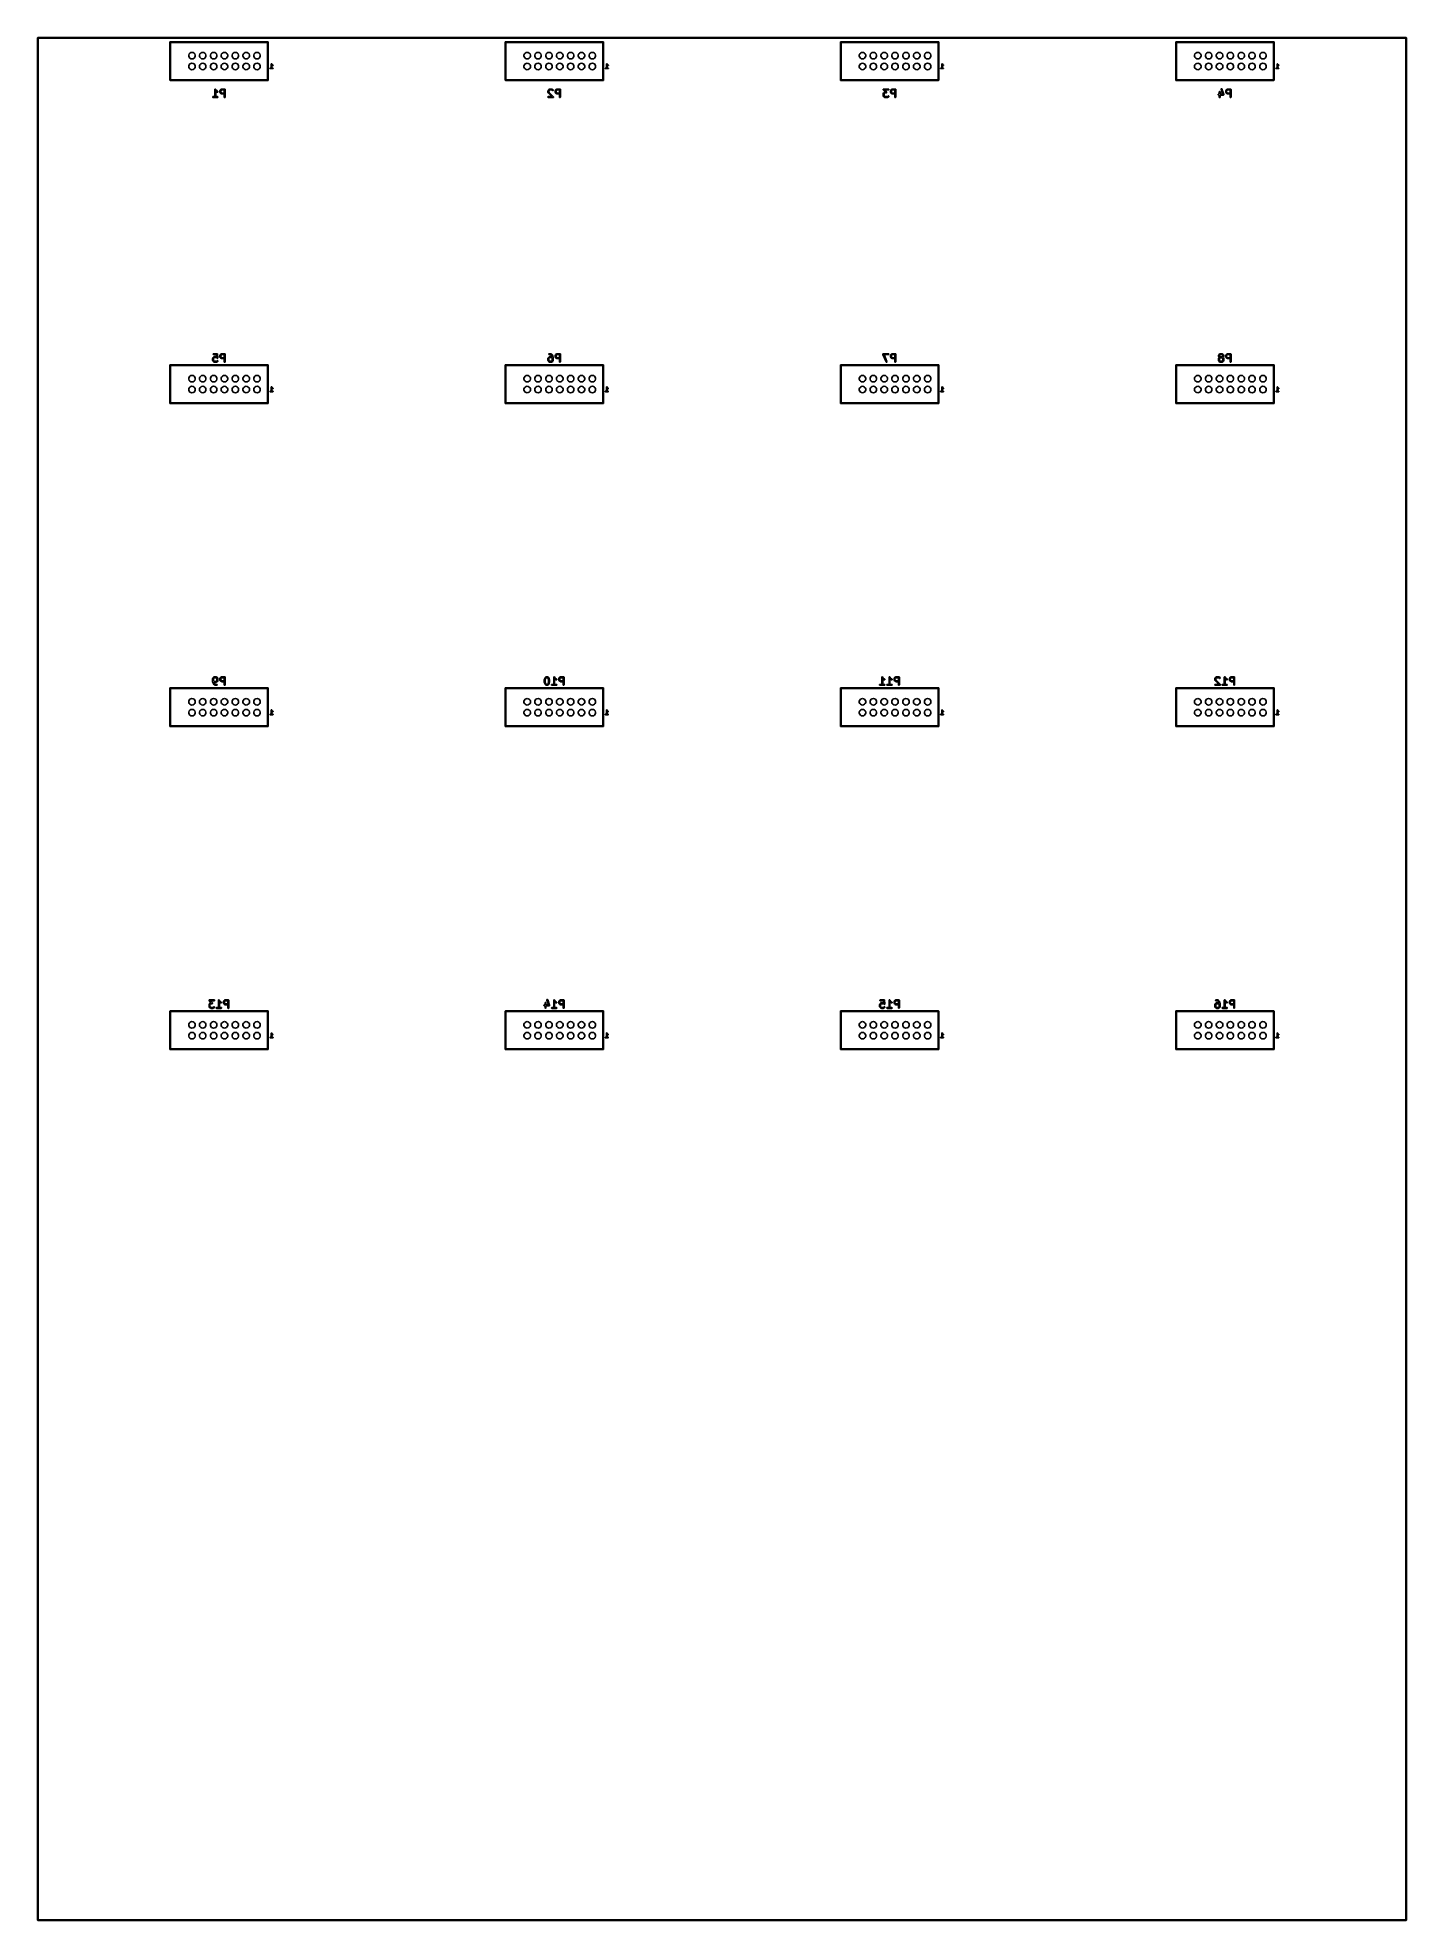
# Model space of a CAD drawing. Extents: x 25 to 346, y -457 to -16.
import ezdxf

# ---------------------------------------------------------------- set-up
doc = ezdxf.new("R2010")
doc.units = 0
doc.header["$MEASUREMENT"] = 0
doc.layers.add('BLACK', color=7, linetype='CONTINUOUS')

msp = doc.modelspace()

# ---------------------------------------------------------------- linework, layer by layer
at = {"layer": 'Black'}
for p, q in [((25.325, -16.51), (25.3261, -16.5035)), ((25.325, -456.565), (25.325, -16.51)), ((25.3261, -16.497), (25.3284, -16.4908)), ((25.3261, -16.5035), (25.3261, -16.497)), ((25.3284, -16.4908), (25.3295, -16.4843)), ((25.3295, -16.4843), (25.3328, -16.4787)), ((25.3328, -16.4787), (25.335, -16.4725)), ((25.335, -16.4725), (25.3393, -16.4675)), ((25.3393, -16.4675), (25.3425, -16.4618)), ((25.3425, -16.4618), (25.3476, -16.4576)), ((25.3476, -16.4576), (25.3518, -16.4525)), ((25.3518, -16.4525), (25.3575, -16.4493)), ((25.3575, -16.4493), (25.3625, -16.445)), ((25.3625, -16.445), (25.3687, -16.4428)), ((25.3687, -16.4428), (25.3743, -16.4395)), ((25.3743, -16.4395), (25.3808, -16.4384)), ((25.3808, -16.4384), (25.387, -16.4361)), ((25.387, -16.4361), (25.3935, -16.4361)), ((25.3935, -16.4361), (25.4, -16.435)), ((25.4, -16.435), (345.44, -16.435)), ((25.475, -16.585), (25.475, -456.49)), ((345.365, -16.585), (25.475, -16.585)), ((56.2622, -17.4625), (56.2633, -17.456)), ((56.2622, -26.3525), (56.2622, -17.4625)), ((56.2633, -17.4495), (56.2656, -17.4433)), ((56.2633, -17.456), (56.2633, -17.4495)), ((56.2656, -17.4433), (56.2667, -17.4368)), ((56.2667, -17.4368), (56.27, -17.4312)), ((56.27, -17.4312), (56.2722, -17.425)), ((56.2722, -17.425), (56.2765, -17.42)), ((56.2765, -17.42), (56.2797, -17.4143)), ((56.2797, -17.4143), (56.2848, -17.4101)), ((56.2848, -17.4101), (56.289, -17.405)), ((56.289, -17.405), (56.2947, -17.4018)), ((56.2947, -17.4018), (56.2997, -17.3975)), ((56.2997, -17.3975), (56.3059, -17.3953)), ((56.3059, -17.3953), (56.3115, -17.392)), ((56.3115, -17.392), (56.318, -17.3909)), ((56.318, -17.3909), (56.3242, -17.3886)), ((56.3242, -17.3886), (56.3307, -17.3886)), ((56.3307, -17.3886), (56.3372, -17.3875)), ((56.3372, -17.3875), (79.1972, -17.3875)), ((56.4122, -17.5375), (56.4122, -26.2775)), ((79.1222, -17.5375), (56.4122, -17.5375)), ((79.1222, -26.2775), (79.1222, -17.5375)), ((79.1972, -17.3875), (79.2037, -17.3886)), ((79.2037, -17.3886), (79.2102, -17.3886)), ((79.2102, -17.3886), (79.2164, -17.3909)), ((79.2164, -17.3909), (79.2229, -17.392)), ((79.2229, -17.392), (79.2285, -17.3953)), ((79.2285, -17.3953), (79.2347, -17.3975)), ((79.2347, -17.3975), (79.2397, -17.4018)), ((79.2397, -17.4018), (79.2454, -17.405)), ((79.2454, -17.405), (79.2496, -17.4101)), ((79.2496, -17.4101), (79.2547, -17.4143)), ((79.2547, -17.4143), (79.2579, -17.42)), ((79.2579, -17.42), (79.2622, -17.425)), ((79.2622, -17.425), (79.2644, -17.4312)), ((79.2644, -17.4312), (79.2677, -17.4368)), ((79.2677, -17.4368), (79.2688, -17.4433)), ((79.2688, -17.4433), (79.2711, -17.4495)), ((79.2711, -17.4495), (79.2711, -17.456)), ((79.2711, -17.456), (79.2722, -17.4625)), ((79.2722, -17.4625), (79.2722, -26.3525)), ((134.697, -17.4625), (134.699, -17.456)), ((134.697, -26.3525), (134.697, -17.4625)), ((134.699, -17.4495), (134.701, -17.4433)), ((134.699, -17.456), (134.699, -17.4495)), ((134.701, -17.4433), (134.702, -17.4368)), ((134.702, -17.4368), (134.705, -17.4312)), ((134.705, -17.4312), (134.707, -17.425)), ((134.707, -17.425), (134.712, -17.42)), ((134.712, -17.42), (134.715, -17.4143)), ((134.715, -17.4143), (134.72, -17.4101)), ((134.72, -17.4101), (134.724, -17.405)), ((134.724, -17.405), (134.73, -17.4018)), ((134.73, -17.4018), (134.735, -17.3975)), ((134.735, -17.3975), (134.741, -17.3953)), ((134.741, -17.3953), (134.747, -17.392)), ((134.747, -17.392), (134.753, -17.3909)), ((134.753, -17.3909), (134.759, -17.3886)), ((134.759, -17.3886), (134.766, -17.3886)), ((134.766, -17.3886), (134.772, -17.3875)), ((134.772, -17.3875), (157.632, -17.3875)), ((134.847, -17.5375), (134.847, -26.2775)), ((157.557, -17.5375), (134.847, -17.5375)), ((157.557, -26.2775), (157.557, -17.5375)), ((157.632, -17.3875), (157.639, -17.3886)), ((157.639, -17.3886), (157.645, -17.3886)), ((157.645, -17.3886), (157.652, -17.3909)), ((157.652, -17.3909), (157.658, -17.392)), ((157.658, -17.392), (157.664, -17.3953)), ((157.664, -17.3953), (157.67, -17.3975)), ((157.67, -17.3975), (157.675, -17.4018)), ((157.675, -17.4018), (157.681, -17.405)), ((157.681, -17.405), (157.685, -17.4101)), ((157.685, -17.4101), (157.69, -17.4143)), ((157.69, -17.4143), (157.693, -17.42)), ((157.693, -17.42), (157.697, -17.425)), ((157.697, -17.425), (157.7, -17.4312)), ((157.7, -17.4312), (157.703, -17.4368)), ((157.703, -17.4368), (157.704, -17.4433)), ((157.704, -17.4433), (157.706, -17.4495)), ((157.706, -17.4495), (157.706, -17.456)), ((157.706, -17.456), (157.707, -17.4625)), ((157.707, -17.4625), (157.707, -26.3525)), ((213.133, -17.4625), (213.134, -17.456)), ((213.133, -26.3525), (213.133, -17.4625)), ((213.134, -17.4495), (213.136, -17.4433)), ((213.134, -17.456), (213.134, -17.4495)), ((213.136, -17.4433), (213.137, -17.4368)), ((213.137, -17.4368), (213.14, -17.4312)), ((213.14, -17.4312), (213.143, -17.425)), ((213.143, -17.425), (213.147, -17.42)), ((213.147, -17.42), (213.15, -17.4143)), ((213.15, -17.4143), (213.155, -17.4101)), ((213.155, -17.4101), (213.159, -17.405)), ((213.159, -17.405), (213.165, -17.4018)), ((213.165, -17.4018), (213.17, -17.3975)), ((213.17, -17.3975), (213.176, -17.3953)), ((213.176, -17.3953), (213.182, -17.392)), ((213.182, -17.392), (213.188, -17.3909)), ((213.188, -17.3909), (213.195, -17.3886)), ((213.195, -17.3886), (213.201, -17.3886)), ((213.201, -17.3886), (213.208, -17.3875)), ((213.208, -17.3875), (236.068, -17.3875)), ((213.283, -17.5375), (213.283, -26.2775)), ((235.993, -17.5375), (213.283, -17.5375)), ((235.993, -26.2775), (235.993, -17.5375)), ((236.068, -17.3875), (236.074, -17.3886)), ((236.074, -17.3886), (236.081, -17.3886)), ((236.081, -17.3886), (236.087, -17.3909)), ((236.087, -17.3909), (236.093, -17.392)), ((236.093, -17.392), (236.099, -17.3953)), ((236.099, -17.3953), (236.105, -17.3975)), ((236.105, -17.3975), (236.11, -17.4018)), ((236.11, -17.4018), (236.116, -17.405)), ((236.116, -17.405), (236.12, -17.4101)), ((236.12, -17.4101), (236.125, -17.4143)), ((236.125, -17.4143), (236.128, -17.42)), ((236.128, -17.42), (236.133, -17.425)), ((236.133, -17.425), (236.135, -17.4312)), ((236.135, -17.4312), (236.138, -17.4368)), ((236.138, -17.4368), (236.139, -17.4433)), ((236.139, -17.4433), (236.141, -17.4495)), ((236.141, -17.4495), (236.141, -17.456)), ((236.141, -17.456), (236.143, -17.4625)), ((236.143, -17.4625), (236.143, -26.3525)), ((291.568, -17.4625), (291.569, -17.456)), ((291.568, -26.3525), (291.568, -17.4625)), ((291.569, -17.4495), (291.571, -17.4433)), ((291.569, -17.456), (291.569, -17.4495)), ((291.571, -17.4433), (291.572, -17.4368)), ((291.572, -17.4368), (291.576, -17.4312)), ((291.576, -17.4312), (291.578, -17.425)), ((291.578, -17.425), (291.582, -17.42)), ((291.582, -17.42), (291.585, -17.4143)), ((291.585, -17.4143), (291.59, -17.4101)), ((291.59, -17.4101), (291.595, -17.405)), ((291.595, -17.405), (291.6, -17.4018)), ((291.6, -17.4018), (291.605, -17.3975)), ((291.605, -17.3975), (291.611, -17.3953)), ((291.611, -17.3953), (291.617, -17.392)), ((291.617, -17.392), (291.624, -17.3909)), ((291.624, -17.3909), (291.63, -17.3886)), ((291.63, -17.3886), (291.636, -17.3886)), ((291.636, -17.3886), (291.643, -17.3875)), ((291.643, -17.3875), (314.503, -17.3875)), ((291.718, -17.5375), (291.718, -26.2775)), ((314.428, -17.5375), (291.718, -17.5375)), ((314.428, -26.2775), (314.428, -17.5375)), ((314.503, -17.3875), (314.509, -17.3886)), ((314.509, -17.3886), (314.516, -17.3886)), ((314.516, -17.3886), (314.522, -17.3909)), ((314.522, -17.3909), (314.528, -17.392)), ((314.528, -17.392), (314.534, -17.3953)), ((314.534, -17.3953), (314.54, -17.3975)), ((314.54, -17.3975), (314.545, -17.4018)), ((314.545, -17.4018), (314.551, -17.405)), ((314.551, -17.405), (314.555, -17.4101)), ((314.555, -17.4101), (314.56, -17.4143)), ((314.56, -17.4143), (314.564, -17.42)), ((314.564, -17.42), (314.568, -17.425)), ((314.568, -17.425), (314.57, -17.4312)), ((314.57, -17.4312), (314.573, -17.4368)), ((314.573, -17.4368), (314.574, -17.4433)), ((314.574, -17.4433), (314.577, -17.4495)), ((314.577, -17.4495), (314.577, -17.456)), ((314.577, -17.456), (314.578, -17.4625)), ((314.578, -17.4625), (314.578, -26.3525)), ((345.365, -456.49), (345.365, -16.585)), ((345.44, -16.435), (345.446, -16.4361)), ((345.446, -16.4361), (345.453, -16.4361)), ((345.453, -16.4361), (345.459, -16.4384)), ((345.459, -16.4384), (345.466, -16.4395)), ((345.466, -16.4395), (345.471, -16.4428)), ((345.471, -16.4428), (345.477, -16.445)), ((345.477, -16.445), (345.483, -16.4493)), ((345.483, -16.4493), (345.488, -16.4525)), ((345.488, -16.4525), (345.492, -16.4576)), ((345.492, -16.4576), (345.497, -16.4618)), ((345.497, -16.4618), (345.501, -16.4675)), ((345.501, -16.4675), (345.505, -16.4725)), ((345.505, -16.4725), (345.507, -16.4787)), ((345.507, -16.4787), (345.51, -16.4843)), ((345.51, -16.4843), (345.512, -16.4908)), ((345.512, -16.4908), (345.514, -16.497)), ((345.514, -16.497), (345.514, -16.5035)), ((345.514, -16.5035), (345.515, -16.51)), ((345.515, -16.51), (345.515, -456.565)), ((60.6639, -20.5047), (60.7548, -20.255)), ((60.6639, -20.7703), (60.6639, -20.5047)), ((60.7548, -21.02), (60.6639, -20.7703)), ((60.7548, -20.255), (60.9255, -20.0515)), ((60.9255, -21.2235), (60.7548, -21.02)), ((60.9255, -20.0515), (61.1556, -19.9187)), ((61.1556, -21.3563), (60.9255, -21.2235)), ((61.1556, -19.9187), (61.4172, -19.8726)), ((61.4172, -21.4024), (61.1556, -21.3563)), ((61.4172, -19.8726), (61.6788, -19.9187)), ((61.6788, -21.3563), (61.4172, -21.4024)), ((61.6788, -19.9187), (61.9089, -20.0515)), ((61.9089, -21.2235), (61.6788, -21.3563)), ((61.9089, -20.0515), (62.0796, -20.255)), ((62.0796, -21.02), (61.9089, -21.2235)), ((62.0796, -20.255), (62.1705, -20.5047)), ((62.1705, -20.7703), (62.0796, -21.02)), ((62.1705, -20.5047), (62.1705, -20.7703)), ((63.2039, -20.5047), (63.2948, -20.255)), ((63.2039, -20.7703), (63.2039, -20.5047)), ((63.2948, -21.02), (63.2039, -20.7703)), ((63.2948, -20.255), (63.4655, -20.0515)), ((63.4655, -21.2235), (63.2948, -21.02)), ((63.4655, -20.0515), (63.6956, -19.9187)), ((63.6956, -21.3563), (63.4655, -21.2235)), ((63.6956, -19.9187), (63.9572, -19.8726)), ((63.9572, -21.4024), (63.6956, -21.3563)), ((63.9572, -19.8726), (64.2188, -19.9187)), ((64.2188, -21.3563), (63.9572, -21.4024)), ((64.2188, -19.9187), (64.4489, -20.0515)), ((64.4489, -21.2235), (64.2188, -21.3563)), ((64.4489, -20.0515), (64.6196, -20.255)), ((64.6196, -21.02), (64.4489, -21.2235)), ((64.6196, -20.255), (64.7105, -20.5047)), ((64.7105, -20.7703), (64.6196, -21.02)), ((64.7105, -20.5047), (64.7105, -20.7703)), ((65.7439, -20.5047), (65.8348, -20.255)), ((65.7439, -20.7703), (65.7439, -20.5047)), ((65.8348, -21.02), (65.7439, -20.7703)), ((65.8348, -20.255), (66.0055, -20.0515)), ((66.0055, -21.2235), (65.8348, -21.02)), ((66.0055, -20.0515), (66.2356, -19.9187)), ((66.2356, -21.3563), (66.0055, -21.2235)), ((66.2356, -19.9187), (66.4972, -19.8726)), ((66.4972, -21.4024), (66.2356, -21.3563)), ((66.4972, -19.8726), (66.7588, -19.9187)), ((66.7588, -21.3563), (66.4972, -21.4024)), ((66.7588, -19.9187), (66.9889, -20.0515)), ((66.9889, -21.2235), (66.7588, -21.3563)), ((66.9889, -20.0515), (67.1596, -20.255)), ((67.1596, -21.02), (66.9889, -21.2235)), ((67.1596, -20.255), (67.2505, -20.5047)), ((67.2505, -20.7703), (67.1596, -21.02)), ((67.2505, -20.5047), (67.2505, -20.7703)), ((68.2839, -20.5047), (68.3748, -20.255)), ((68.2839, -20.7703), (68.2839, -20.5047)), ((68.3748, -21.02), (68.2839, -20.7703)), ((68.3748, -20.255), (68.5455, -20.0515)), ((68.5455, -21.2235), (68.3748, -21.02)), ((68.5455, -20.0515), (68.7756, -19.9187)), ((68.7756, -21.3563), (68.5455, -21.2235)), ((68.7756, -19.9187), (69.0372, -19.8726)), ((69.0372, -21.4024), (68.7756, -21.3563)), ((69.0372, -19.8726), (69.2988, -19.9187)), ((69.2988, -21.3563), (69.0372, -21.4024)), ((69.2988, -19.9187), (69.5289, -20.0515)), ((69.5289, -21.2235), (69.2988, -21.3563)), ((69.5289, -20.0515), (69.6996, -20.255)), ((69.6996, -21.02), (69.5289, -21.2235)), ((69.6996, -20.255), (69.7905, -20.5047)), ((69.7905, -20.7703), (69.6996, -21.02)), ((69.7905, -20.5047), (69.7905, -20.7703)), ((70.8239, -20.5047), (70.9148, -20.255)), ((70.8239, -20.7703), (70.8239, -20.5047)), ((70.9148, -21.02), (70.8239, -20.7703)), ((70.9148, -20.255), (71.0855, -20.0515)), ((71.0855, -21.2235), (70.9148, -21.02)), ((71.0855, -20.0515), (71.3156, -19.9187)), ((71.3156, -21.3563), (71.0855, -21.2235)), ((71.3156, -19.9187), (71.5772, -19.8726)), ((71.5772, -21.4024), (71.3156, -21.3563)), ((71.5772, -19.8726), (71.8388, -19.9187)), ((71.8388, -21.3563), (71.5772, -21.4024)), ((71.8388, -19.9187), (72.0689, -20.0515)), ((72.0689, -21.2235), (71.8388, -21.3563)), ((72.0689, -20.0515), (72.2396, -20.255)), ((72.2396, -21.02), (72.0689, -21.2235)), ((72.2396, -20.255), (72.3305, -20.5047)), ((72.3305, -20.7703), (72.2396, -21.02)), ((72.3305, -20.5047), (72.3305, -20.7703)), ((73.3639, -20.5047), (73.4548, -20.255)), ((73.3639, -20.7703), (73.3639, -20.5047)), ((73.4548, -21.02), (73.3639, -20.7703)), ((73.4548, -20.255), (73.6255, -20.0515)), ((73.6255, -21.2235), (73.4548, -21.02)), ((73.6255, -20.0515), (73.8556, -19.9187)), ((73.8556, -21.3563), (73.6255, -21.2235)), ((73.8556, -19.9187), (74.1172, -19.8726)), ((74.1172, -21.4024), (73.8556, -21.3563)), ((74.1172, -19.8726), (74.3788, -19.9187)), ((74.3788, -21.3563), (74.1172, -21.4024)), ((74.3788, -19.9187), (74.6089, -20.0515)), ((74.6089, -21.2235), (74.3788, -21.3563)), ((74.6089, -20.0515), (74.7796, -20.255)), ((74.7796, -21.02), (74.6089, -21.2235)), ((74.7796, -20.255), (74.8705, -20.5047)), ((74.8705, -20.7703), (74.7796, -21.02)), ((74.8705, -20.5047), (74.8705, -20.7703)), ((75.9039, -20.5047), (75.9948, -20.255)), ((75.9039, -20.7703), (75.9039, -20.5047)), ((75.9948, -21.02), (75.9039, -20.7703)), ((75.9948, -20.255), (76.1655, -20.0515)), ((76.1655, -21.2235), (75.9948, -21.02)), ((76.1655, -20.0515), (76.3956, -19.9187)), ((76.3956, -21.3563), (76.1655, -21.2235)), ((76.3956, -19.9187), (76.6572, -19.8726)), ((76.6572, -21.4024), (76.3956, -21.3563)), ((76.6572, -19.8726), (76.9188, -19.9187)), ((76.9188, -21.3563), (76.6572, -21.4024)), ((76.9188, -19.9187), (77.1489, -20.0515)), ((77.1489, -21.2235), (76.9188, -21.3563)), ((77.1489, -20.0515), (77.3196, -20.255)), ((77.3196, -21.02), (77.1489, -21.2235)), ((77.3196, -20.255), (77.4105, -20.5047)), ((77.4105, -20.7703), (77.3196, -21.02)), ((77.4105, -20.5047), (77.4105, -20.7703)), ((139.099, -20.5047), (139.19, -20.255)), ((139.099, -20.7703), (139.099, -20.5047)), ((139.19, -21.02), (139.099, -20.7703)), ((139.19, -20.255), (139.361, -20.0515)), ((139.361, -21.2235), (139.19, -21.02)), ((139.361, -20.0515), (139.591, -19.9187)), ((139.591, -21.3563), (139.361, -21.2235)), ((139.591, -19.9187), (139.852, -19.8726)), ((139.852, -21.4024), (139.591, -21.3563)), ((139.852, -19.8726), (140.114, -19.9187)), ((140.114, -21.3563), (139.852, -21.4024)), ((140.114, -19.9187), (140.344, -20.0515)), ((140.344, -21.2235), (140.114, -21.3563)), ((140.344, -20.0515), (140.515, -20.255)), ((140.515, -21.02), (140.344, -21.2235)), ((140.515, -20.255), (140.606, -20.5047)), ((140.606, -20.7703), (140.515, -21.02)), ((140.606, -20.5047), (140.606, -20.7703)), ((141.639, -20.5047), (141.73, -20.255)), ((141.639, -20.7703), (141.639, -20.5047)), ((141.73, -21.02), (141.639, -20.7703)), ((141.73, -20.255), (141.901, -20.0515)), ((141.901, -21.2235), (141.73, -21.02)), ((141.901, -20.0515), (142.131, -19.9187)), ((142.131, -21.3563), (141.901, -21.2235)), ((142.131, -19.9187), (142.392, -19.8726)), ((142.392, -21.4024), (142.131, -21.3563)), ((142.392, -19.8726), (142.654, -19.9187)), ((142.654, -21.3563), (142.392, -21.4024)), ((142.654, -19.9187), (142.884, -20.0515)), ((142.884, -21.2235), (142.654, -21.3563)), ((142.884, -20.0515), (143.055, -20.255)), ((143.055, -21.02), (142.884, -21.2235)), ((143.055, -20.255), (143.146, -20.5047)), ((143.146, -20.7703), (143.055, -21.02)), ((143.146, -20.5047), (143.146, -20.7703)), ((144.179, -20.5047), (144.27, -20.255)), ((144.179, -20.7703), (144.179, -20.5047)), ((144.27, -21.02), (144.179, -20.7703)), ((144.27, -20.255), (144.441, -20.0515)), ((144.441, -21.2235), (144.27, -21.02)), ((144.441, -20.0515), (144.671, -19.9187)), ((144.671, -21.3563), (144.441, -21.2235)), ((144.671, -19.9187), (144.932, -19.8726)), ((144.932, -21.4024), (144.671, -21.3563)), ((144.932, -19.8726), (145.194, -19.9187)), ((145.194, -21.3563), (144.932, -21.4024)), ((145.194, -19.9187), (145.424, -20.0515)), ((145.424, -21.2235), (145.194, -21.3563)), ((145.424, -20.0515), (145.595, -20.255)), ((145.595, -21.02), (145.424, -21.2235)), ((145.595, -20.255), (145.686, -20.5047)), ((145.686, -20.7703), (145.595, -21.02)), ((145.686, -20.5047), (145.686, -20.7703)), ((146.719, -20.5047), (146.81, -20.255)), ((146.719, -20.7703), (146.719, -20.5047)), ((146.81, -21.02), (146.719, -20.7703)), ((146.81, -20.255), (146.981, -20.0515)), ((146.981, -21.2235), (146.81, -21.02)), ((146.981, -20.0515), (147.211, -19.9187)), ((147.211, -21.3563), (146.981, -21.2235)), ((147.211, -19.9187), (147.472, -19.8726)), ((147.472, -21.4024), (147.211, -21.3563)), ((147.472, -19.8726), (147.734, -19.9187)), ((147.734, -21.3563), (147.472, -21.4024)), ((147.734, -19.9187), (147.964, -20.0515)), ((147.964, -21.2235), (147.734, -21.3563)), ((147.964, -20.0515), (148.135, -20.255)), ((148.135, -21.02), (147.964, -21.2235)), ((148.135, -20.255), (148.226, -20.5047)), ((148.226, -20.7703), (148.135, -21.02)), ((148.226, -20.5047), (148.226, -20.7703)), ((149.259, -20.5047), (149.35, -20.255)), ((149.259, -20.7703), (149.259, -20.5047)), ((149.35, -21.02), (149.259, -20.7703)), ((149.35, -20.255), (149.521, -20.0515)), ((149.521, -21.2235), (149.35, -21.02)), ((149.521, -20.0515), (149.751, -19.9187)), ((149.751, -21.3563), (149.521, -21.2235)), ((149.751, -19.9187), (150.012, -19.8726)), ((150.012, -21.4024), (149.751, -21.3563)), ((150.012, -19.8726), (150.274, -19.9187)), ((150.274, -21.3563), (150.012, -21.4024)), ((150.274, -19.9187), (150.504, -20.0515)), ((150.504, -21.2235), (150.274, -21.3563)), ((150.504, -20.0515), (150.675, -20.255)), ((150.675, -21.02), (150.504, -21.2235)), ((150.675, -20.255), (150.766, -20.5047)), ((150.766, -20.7703), (150.675, -21.02)), ((150.766, -20.5047), (150.766, -20.7703)), ((151.799, -20.5047), (151.89, -20.255)), ((151.799, -20.7703), (151.799, -20.5047)), ((151.89, -21.02), (151.799, -20.7703)), ((151.89, -20.255), (152.061, -20.0515)), ((152.061, -21.2235), (151.89, -21.02)), ((152.061, -20.0515), (152.291, -19.9187)), ((152.291, -21.3563), (152.061, -21.2235)), ((152.291, -19.9187), (152.552, -19.8726)), ((152.552, -21.4024), (152.291, -21.3563)), ((152.552, -19.8726), (152.814, -19.9187)), ((152.814, -21.3563), (152.552, -21.4024)), ((152.814, -19.9187), (153.044, -20.0515)), ((153.044, -21.2235), (152.814, -21.3563)), ((153.044, -20.0515), (153.215, -20.255)), ((153.215, -21.02), (153.044, -21.2235)), ((153.215, -20.255), (153.306, -20.5047)), ((153.306, -20.7703), (153.215, -21.02)), ((153.306, -20.5047), (153.306, -20.7703)), ((154.339, -20.5047), (154.43, -20.255)), ((154.339, -20.7703), (154.339, -20.5047)), ((154.43, -21.02), (154.339, -20.7703)), ((154.43, -20.255), (154.601, -20.0515)), ((154.601, -21.2235), (154.43, -21.02)), ((154.601, -20.0515), (154.831, -19.9187)), ((154.831, -21.3563), (154.601, -21.2235)), ((154.831, -19.9187), (155.092, -19.8726)), ((155.092, -21.4024), (154.831, -21.3563)), ((155.092, -19.8726), (155.354, -19.9187)), ((155.354, -21.3563), (155.092, -21.4024)), ((155.354, -19.9187), (155.584, -20.0515)), ((155.584, -21.2235), (155.354, -21.3563)), ((155.584, -20.0515), (155.755, -20.255)), ((155.755, -21.02), (155.584, -21.2235)), ((155.755, -20.255), (155.846, -20.5047)), ((155.846, -20.7703), (155.755, -21.02)), ((155.846, -20.5047), (155.846, -20.7703)), ((217.534, -20.5047), (217.625, -20.255)), ((217.534, -20.7703), (217.534, -20.5047)), ((217.625, -21.02), (217.534, -20.7703)), ((217.625, -20.255), (217.796, -20.0515)), ((217.796, -21.2235), (217.625, -21.02)), ((217.796, -20.0515), (218.026, -19.9187)), ((218.026, -21.3563), (217.796, -21.2235)), ((218.026, -19.9187), (218.288, -19.8726)), ((218.288, -21.4024), (218.026, -21.3563)), ((218.288, -19.8726), (218.549, -19.9187)), ((218.549, -21.3563), (218.288, -21.4024)), ((218.549, -19.9187), (218.779, -20.0515)), ((218.779, -21.2235), (218.549, -21.3563)), ((218.779, -20.0515), (218.95, -20.255)), ((218.95, -21.02), (218.779, -21.2235)), ((218.95, -20.255), (219.041, -20.5047)), ((219.041, -20.7703), (218.95, -21.02)), ((219.041, -20.5047), (219.041, -20.7703)), ((220.074, -20.5047), (220.165, -20.255)), ((220.074, -20.7703), (220.074, -20.5047)), ((220.165, -21.02), (220.074, -20.7703)), ((220.165, -20.255), (220.336, -20.0515)), ((220.336, -21.2235), (220.165, -21.02)), ((220.336, -20.0515), (220.566, -19.9187)), ((220.566, -21.3563), (220.336, -21.2235)), ((220.566, -19.9187), (220.828, -19.8726)), ((220.828, -21.4024), (220.566, -21.3563)), ((220.828, -19.8726), (221.089, -19.9187)), ((221.089, -21.3563), (220.828, -21.4024)), ((221.089, -19.9187), (221.319, -20.0515)), ((221.319, -21.2235), (221.089, -21.3563)), ((221.319, -20.0515), (221.49, -20.255)), ((221.49, -21.02), (221.319, -21.2235)), ((221.49, -20.255), (221.581, -20.5047)), ((221.581, -20.7703), (221.49, -21.02)), ((221.581, -20.5047), (221.581, -20.7703)), ((222.614, -20.5047), (222.705, -20.255)), ((222.614, -20.7703), (222.614, -20.5047)), ((222.705, -21.02), (222.614, -20.7703)), ((222.705, -20.255), (222.876, -20.0515)), ((222.876, -21.2235), (222.705, -21.02)), ((222.876, -20.0515), (223.106, -19.9187)), ((223.106, -21.3563), (222.876, -21.2235)), ((223.106, -19.9187), (223.368, -19.8726)), ((223.368, -21.4024), (223.106, -21.3563)), ((223.368, -19.8726), (223.629, -19.9187)), ((223.629, -21.3563), (223.368, -21.4024)), ((223.629, -19.9187), (223.859, -20.0515)), ((223.859, -21.2235), (223.629, -21.3563)), ((223.859, -20.0515), (224.03, -20.255)), ((224.03, -21.02), (223.859, -21.2235)), ((224.03, -20.255), (224.121, -20.5047)), ((224.121, -20.7703), (224.03, -21.02)), ((224.121, -20.5047), (224.121, -20.7703)), ((225.154, -20.5047), (225.245, -20.255)), ((225.154, -20.7703), (225.154, -20.5047)), ((225.245, -21.02), (225.154, -20.7703)), ((225.245, -20.255), (225.416, -20.0515)), ((225.416, -21.2235), (225.245, -21.02)), ((225.416, -20.0515), (225.646, -19.9187)), ((225.646, -21.3563), (225.416, -21.2235)), ((225.646, -19.9187), (225.908, -19.8726)), ((225.908, -21.4024), (225.646, -21.3563)), ((225.908, -19.8726), (226.169, -19.9187)), ((226.169, -21.3563), (225.908, -21.4024)), ((226.169, -19.9187), (226.399, -20.0515)), ((226.399, -21.2235), (226.169, -21.3563)), ((226.399, -20.0515), (226.57, -20.255)), ((226.57, -21.02), (226.399, -21.2235)), ((226.57, -20.255), (226.661, -20.5047)), ((226.661, -20.7703), (226.57, -21.02)), ((226.661, -20.5047), (226.661, -20.7703)), ((227.694, -20.5047), (227.785, -20.255)), ((227.694, -20.7703), (227.694, -20.5047)), ((227.785, -21.02), (227.694, -20.7703)), ((227.785, -20.255), (227.956, -20.0515)), ((227.956, -21.2235), (227.785, -21.02)), ((227.956, -20.0515), (228.186, -19.9187)), ((228.186, -21.3563), (227.956, -21.2235)), ((228.186, -19.9187), (228.448, -19.8726)), ((228.448, -21.4024), (228.186, -21.3563)), ((228.448, -19.8726), (228.709, -19.9187)), ((228.709, -21.3563), (228.448, -21.4024)), ((228.709, -19.9187), (228.939, -20.0515)), ((228.939, -21.2235), (228.709, -21.3563)), ((228.939, -20.0515), (229.11, -20.255)), ((229.11, -21.02), (228.939, -21.2235)), ((229.11, -20.255), (229.201, -20.5047)), ((229.201, -20.7703), (229.11, -21.02)), ((229.201, -20.5047), (229.201, -20.7703)), ((230.234, -20.5047), (230.325, -20.255)), ((230.234, -20.7703), (230.234, -20.5047)), ((230.325, -21.02), (230.234, -20.7703)), ((230.325, -20.255), (230.496, -20.0515)), ((230.496, -21.2235), (230.325, -21.02)), ((230.496, -20.0515), (230.726, -19.9187)), ((230.726, -21.3563), (230.496, -21.2235)), ((230.726, -19.9187), (230.988, -19.8726)), ((230.988, -21.4024), (230.726, -21.3563)), ((230.988, -19.8726), (231.249, -19.9187)), ((231.249, -21.3563), (230.988, -21.4024)), ((231.249, -19.9187), (231.479, -20.0515)), ((231.479, -21.2235), (231.249, -21.3563)), ((231.479, -20.0515), (231.65, -20.255)), ((231.65, -21.02), (231.479, -21.2235)), ((231.65, -20.255), (231.741, -20.5047)), ((231.741, -20.7703), (231.65, -21.02)), ((231.741, -20.5047), (231.741, -20.7703)), ((232.774, -20.5047), (232.865, -20.255)), ((232.774, -20.7703), (232.774, -20.5047)), ((232.865, -21.02), (232.774, -20.7703)), ((232.865, -20.255), (233.036, -20.0515)), ((233.036, -21.2235), (232.865, -21.02)), ((233.036, -20.0515), (233.266, -19.9187)), ((233.266, -21.3563), (233.036, -21.2235)), ((233.266, -19.9187), (233.528, -19.8726)), ((233.528, -21.4024), (233.266, -21.3563)), ((233.528, -19.8726), (233.789, -19.9187)), ((233.789, -21.3563), (233.528, -21.4024)), ((233.789, -19.9187), (234.019, -20.0515)), ((234.019, -21.2235), (233.789, -21.3563)), ((234.019, -20.0515), (234.19, -20.255)), ((234.19, -21.02), (234.019, -21.2235)), ((234.19, -20.255), (234.281, -20.5047)), ((234.281, -20.7703), (234.19, -21.02)), ((234.281, -20.5047), (234.281, -20.7703)), ((295.97, -20.5047), (296.06, -20.255)), ((295.97, -20.7703), (295.97, -20.5047)), ((296.06, -21.02), (295.97, -20.7703)), ((296.06, -20.255), (296.231, -20.0515)), ((296.231, -21.2235), (296.06, -21.02)), ((296.231, -20.0515), (296.461, -19.9187)), ((296.461, -21.3563), (296.231, -21.2235)), ((296.461, -19.9187), (296.723, -19.8726)), ((296.723, -21.4024), (296.461, -21.3563)), ((296.723, -19.8726), (296.984, -19.9187)), ((296.984, -21.3563), (296.723, -21.4024)), ((296.984, -19.9187), (297.214, -20.0515)), ((297.214, -21.2235), (296.984, -21.3563)), ((297.214, -20.0515), (297.385, -20.255)), ((297.385, -21.02), (297.214, -21.2235)), ((297.385, -20.255), (297.476, -20.5047)), ((297.476, -20.7703), (297.385, -21.02)), ((297.476, -20.5047), (297.476, -20.7703)), ((298.51, -20.5047), (298.6, -20.255)), ((298.51, -20.7703), (298.51, -20.5047)), ((298.6, -21.02), (298.51, -20.7703)), ((298.6, -20.255), (298.771, -20.0515)), ((298.771, -21.2235), (298.6, -21.02)), ((298.771, -20.0515), (299.001, -19.9187)), ((299.001, -21.3563), (298.771, -21.2235)), ((299.001, -19.9187), (299.263, -19.8726)), ((299.263, -21.4024), (299.001, -21.3563)), ((299.263, -19.8726), (299.524, -19.9187)), ((299.524, -21.3563), (299.263, -21.4024)), ((299.524, -19.9187), (299.754, -20.0515)), ((299.754, -21.2235), (299.524, -21.3563)), ((299.754, -20.0515), (299.925, -20.255)), ((299.925, -21.02), (299.754, -21.2235)), ((299.925, -20.255), (300.016, -20.5047)), ((300.016, -20.7703), (299.925, -21.02)), ((300.016, -20.5047), (300.016, -20.7703)), ((301.05, -20.5047), (301.14, -20.255)), ((301.05, -20.7703), (301.05, -20.5047)), ((301.14, -21.02), (301.05, -20.7703)), ((301.14, -20.255), (301.311, -20.0515)), ((301.311, -21.2235), (301.14, -21.02)), ((301.311, -20.0515), (301.541, -19.9187)), ((301.541, -21.3563), (301.311, -21.2235)), ((301.541, -19.9187), (301.803, -19.8726)), ((301.803, -21.4024), (301.541, -21.3563)), ((301.803, -19.8726), (302.064, -19.9187)), ((302.064, -21.3563), (301.803, -21.4024)), ((302.064, -19.9187), (302.294, -20.0515)), ((302.294, -21.2235), (302.064, -21.3563)), ((302.294, -20.0515), (302.465, -20.255)), ((302.465, -21.02), (302.294, -21.2235)), ((302.465, -20.255), (302.556, -20.5047)), ((302.556, -20.7703), (302.465, -21.02)), ((302.556, -20.5047), (302.556, -20.7703)), ((303.59, -20.5047), (303.68, -20.255)), ((303.59, -20.7703), (303.59, -20.5047)), ((303.68, -21.02), (303.59, -20.7703)), ((303.68, -20.255), (303.851, -20.0515)), ((303.851, -21.2235), (303.68, -21.02)), ((303.851, -20.0515), (304.081, -19.9187)), ((304.081, -21.3563), (303.851, -21.2235)), ((304.081, -19.9187), (304.343, -19.8726)), ((304.343, -21.4024), (304.081, -21.3563)), ((304.343, -19.8726), (304.604, -19.9187)), ((304.604, -21.3563), (304.343, -21.4024)), ((304.604, -19.9187), (304.834, -20.0515)), ((304.834, -21.2235), (304.604, -21.3563)), ((304.834, -20.0515), (305.005, -20.255)), ((305.005, -21.02), (304.834, -21.2235)), ((305.005, -20.255), (305.096, -20.5047)), ((305.096, -20.7703), (305.005, -21.02)), ((305.096, -20.5047), (305.096, -20.7703)), ((306.13, -20.5047), (306.22, -20.255)), ((306.13, -20.7703), (306.13, -20.5047)), ((306.22, -21.02), (306.13, -20.7703)), ((306.22, -20.255), (306.391, -20.0515)), ((306.391, -21.2235), (306.22, -21.02)), ((306.391, -20.0515), (306.621, -19.9187)), ((306.621, -21.3563), (306.391, -21.2235)), ((306.621, -19.9187), (306.883, -19.8726)), ((306.883, -21.4024), (306.621, -21.3563)), ((306.883, -19.8726), (307.144, -19.9187)), ((307.144, -21.3563), (306.883, -21.4024)), ((307.144, -19.9187), (307.374, -20.0515)), ((307.374, -21.2235), (307.144, -21.3563)), ((307.374, -20.0515), (307.545, -20.255)), ((307.545, -21.02), (307.374, -21.2235)), ((307.545, -20.255), (307.636, -20.5047)), ((307.636, -20.7703), (307.545, -21.02)), ((307.636, -20.5047), (307.636, -20.7703)), ((308.67, -20.5047), (308.76, -20.255)), ((308.67, -20.7703), (308.67, -20.5047)), ((308.76, -21.02), (308.67, -20.7703)), ((308.76, -20.255), (308.931, -20.0515)), ((308.931, -21.2235), (308.76, -21.02)), ((308.931, -20.0515), (309.161, -19.9187)), ((309.161, -21.3563), (308.931, -21.2235)), ((309.161, -19.9187), (309.423, -19.8726)), ((309.423, -21.4024), (309.161, -21.3563)), ((309.423, -19.8726), (309.684, -19.9187)), ((309.684, -21.3563), (309.423, -21.4024)), ((309.684, -19.9187), (309.914, -20.0515)), ((309.914, -21.2235), (309.684, -21.3563)), ((309.914, -20.0515), (310.085, -20.255)), ((310.085, -21.02), (309.914, -21.2235)), ((310.085, -20.255), (310.176, -20.5047)), ((310.176, -20.7703), (310.085, -21.02)), ((310.176, -20.5047), (310.176, -20.7703)), ((311.21, -20.5047), (311.3, -20.255)), ((311.21, -20.7703), (311.21, -20.5047)), ((311.3, -21.02), (311.21, -20.7703)), ((311.3, -20.255), (311.471, -20.0515)), ((311.471, -21.2235), (311.3, -21.02)), ((311.471, -20.0515), (311.701, -19.9187)), ((311.701, -21.3563), (311.471, -21.2235)), ((311.701, -19.9187), (311.963, -19.8726)), ((311.963, -21.4024), (311.701, -21.3563)), ((311.963, -19.8726), (312.224, -19.9187)), ((312.224, -21.3563), (311.963, -21.4024)), ((312.224, -19.9187), (312.454, -20.0515)), ((312.454, -21.2235), (312.224, -21.3563)), ((312.454, -20.0515), (312.625, -20.255)), ((312.625, -21.02), (312.454, -21.2235)), ((312.625, -20.255), (312.716, -20.5047)), ((312.716, -20.7703), (312.625, -21.02)), ((312.716, -20.5047), (312.716, -20.7703)), ((56.2633, -26.359), (56.2622, -26.3525)), ((56.2633, -26.3655), (56.2633, -26.359)), ((56.2656, -26.3717), (56.2633, -26.3655)), ((56.2667, -26.3782), (56.2656, -26.3717)), ((56.27, -26.3838), (56.2667, -26.3782)), ((56.2722, -26.39), (56.27, -26.3838)), ((56.2765, -26.395), (56.2722, -26.39)), ((56.2797, -26.4007), (56.2765, -26.395)), ((56.2848, -26.4049), (56.2797, -26.4007)), ((56.289, -26.41), (56.2848, -26.4049)), ((56.2947, -26.4132), (56.289, -26.41)), ((56.4122, -26.2775), (79.1222, -26.2775)), ((60.6639, -23.0447), (60.7548, -22.795)), ((60.6639, -23.3103), (60.6639, -23.0447)), ((60.7548, -23.56), (60.6639, -23.3103)), ((60.7548, -22.795), (60.9255, -22.5915)), ((60.9255, -23.7635), (60.7548, -23.56)), ((60.9255, -22.5915), (61.1556, -22.4587)), ((61.1556, -23.8963), (60.9255, -23.7635)), ((61.1556, -22.4587), (61.4172, -22.4126)), ((61.4172, -23.9424), (61.1556, -23.8963)), ((61.4172, -22.4126), (61.6788, -22.4587)), ((61.6788, -23.8963), (61.4172, -23.9424)), ((61.6788, -22.4587), (61.9089, -22.5915)), ((61.9089, -23.7635), (61.6788, -23.8963)), ((61.9089, -22.5915), (62.0796, -22.795)), ((62.0796, -23.56), (61.9089, -23.7635)), ((62.0796, -22.795), (62.1705, -23.0447)), ((62.1705, -23.3103), (62.0796, -23.56)), ((62.1705, -23.0447), (62.1705, -23.3103)), ((63.2039, -23.0447), (63.2948, -22.795)), ((63.2039, -23.3103), (63.2039, -23.0447)), ((63.2948, -23.56), (63.2039, -23.3103)), ((63.2948, -22.795), (63.4655, -22.5915)), ((63.4655, -23.7635), (63.2948, -23.56)), ((63.4655, -22.5915), (63.6956, -22.4587)), ((63.6956, -23.8963), (63.4655, -23.7635)), ((63.6956, -22.4587), (63.9572, -22.4126)), ((63.9572, -23.9424), (63.6956, -23.8963)), ((63.9572, -22.4126), (64.2188, -22.4587)), ((64.2188, -23.8963), (63.9572, -23.9424)), ((64.2188, -22.4587), (64.4489, -22.5915)), ((64.4489, -23.7635), (64.2188, -23.8963)), ((64.4489, -22.5915), (64.6196, -22.795)), ((64.6196, -23.56), (64.4489, -23.7635)), ((64.6196, -22.795), (64.7105, -23.0447)), ((64.7105, -23.3103), (64.6196, -23.56)), ((64.7105, -23.0447), (64.7105, -23.3103)), ((65.7439, -23.0447), (65.8348, -22.795)), ((65.7439, -23.3103), (65.7439, -23.0447)), ((65.8348, -23.56), (65.7439, -23.3103)), ((65.8348, -22.795), (66.0055, -22.5915)), ((66.0055, -23.7635), (65.8348, -23.56)), ((66.0055, -22.5915), (66.2356, -22.4587)), ((66.2356, -23.8963), (66.0055, -23.7635)), ((66.2356, -22.4587), (66.4972, -22.4126)), ((66.4972, -23.9424), (66.2356, -23.8963)), ((66.4972, -22.4126), (66.7588, -22.4587)), ((66.7588, -23.8963), (66.4972, -23.9424)), ((66.7588, -22.4587), (66.9889, -22.5915)), ((66.9889, -23.7635), (66.7588, -23.8963)), ((66.9889, -22.5915), (67.1596, -22.795)), ((67.1596, -23.56), (66.9889, -23.7635)), ((67.1596, -22.795), (67.2505, -23.0447)), ((67.2505, -23.3103), (67.1596, -23.56)), ((67.2505, -23.0447), (67.2505, -23.3103)), ((68.2839, -23.0447), (68.3748, -22.795)), ((68.2839, -23.3103), (68.2839, -23.0447)), ((68.3748, -23.56), (68.2839, -23.3103)), ((68.3748, -22.795), (68.5455, -22.5915)), ((68.5455, -23.7635), (68.3748, -23.56)), ((68.5455, -22.5915), (68.7756, -22.4587)), ((68.7756, -23.8963), (68.5455, -23.7635)), ((68.7756, -22.4587), (69.0372, -22.4126)), ((69.0372, -23.9424), (68.7756, -23.8963)), ((69.0372, -22.4126), (69.2988, -22.4587)), ((69.2988, -23.8963), (69.0372, -23.9424)), ((69.2988, -22.4587), (69.5289, -22.5915)), ((69.5289, -23.7635), (69.2988, -23.8963)), ((69.5289, -22.5915), (69.6996, -22.795)), ((69.6996, -23.56), (69.5289, -23.7635)), ((69.6996, -22.795), (69.7905, -23.0447)), ((69.7905, -23.3103), (69.6996, -23.56)), ((69.7905, -23.0447), (69.7905, -23.3103)), ((70.8239, -23.0447), (70.9148, -22.795)), ((70.8239, -23.3103), (70.8239, -23.0447)), ((70.9148, -23.56), (70.8239, -23.3103)), ((70.9148, -22.795), (71.0855, -22.5915)), ((71.0855, -23.7635), (70.9148, -23.56)), ((71.0855, -22.5915), (71.3156, -22.4587)), ((71.3156, -23.8963), (71.0855, -23.7635)), ((71.3156, -22.4587), (71.5772, -22.4126)), ((71.5772, -23.9424), (71.3156, -23.8963)), ((71.5772, -22.4126), (71.8388, -22.4587)), ((71.8388, -23.8963), (71.5772, -23.9424)), ((71.8388, -22.4587), (72.0689, -22.5915)), ((72.0689, -23.7635), (71.8388, -23.8963)), ((72.0689, -22.5915), (72.2396, -22.795)), ((72.2396, -23.56), (72.0689, -23.7635)), ((72.2396, -22.795), (72.3305, -23.0447)), ((72.3305, -23.3103), (72.2396, -23.56)), ((72.3305, -23.0447), (72.3305, -23.3103)), ((73.3639, -23.0447), (73.4548, -22.795)), ((73.3639, -23.3103), (73.3639, -23.0447)), ((73.4548, -23.56), (73.3639, -23.3103)), ((73.4548, -22.795), (73.6255, -22.5915)), ((73.6255, -23.7635), (73.4548, -23.56)), ((73.6255, -22.5915), (73.8556, -22.4587)), ((73.8556, -23.8963), (73.6255, -23.7635)), ((73.8556, -22.4587), (74.1172, -22.4126)), ((74.1172, -23.9424), (73.8556, -23.8963)), ((74.1172, -22.4126), (74.3788, -22.4587)), ((74.3788, -23.8963), (74.1172, -23.9424)), ((74.3788, -22.4587), (74.6089, -22.5915)), ((74.6089, -23.7635), (74.3788, -23.8963)), ((74.6089, -22.5915), (74.7796, -22.795)), ((74.7796, -23.56), (74.6089, -23.7635)), ((74.7796, -22.795), (74.8705, -23.0447)), ((74.8705, -23.3103), (74.7796, -23.56)), ((74.8705, -23.0447), (74.8705, -23.3103)), ((75.9039, -23.0447), (75.9948, -22.795)), ((75.9039, -23.3103), (75.9039, -23.0447)), ((75.9948, -23.56), (75.9039, -23.3103)), ((75.9948, -22.795), (76.1655, -22.5915)), ((76.1655, -23.7635), (75.9948, -23.56)), ((76.1655, -22.5915), (76.3956, -22.4587)), ((76.3956, -23.8963), (76.1655, -23.7635)), ((76.3956, -22.4587), (76.6572, -22.4126)), ((76.6572, -23.9424), (76.3956, -23.8963)), ((76.6572, -22.4126), (76.9188, -22.4587)), ((76.9188, -23.8963), (76.6572, -23.9424)), ((76.9188, -22.4587), (77.1489, -22.5915)), ((77.1489, -23.7635), (76.9188, -23.8963)), ((77.1489, -22.5915), (77.3196, -22.795)), ((77.3196, -23.56), (77.1489, -23.7635)), ((77.3196, -22.795), (77.4105, -23.0447)), ((77.4105, -23.3103), (77.3196, -23.56)), ((77.4105, -23.0447), (77.4105, -23.3103)), ((79.2454, -26.41), (79.2397, -26.4132)), ((79.2496, -26.4049), (79.2454, -26.41)), ((79.2547, -26.4007), (79.2496, -26.4049)), ((79.2579, -26.395), (79.2547, -26.4007)), ((79.2622, -26.39), (79.2579, -26.395)), ((79.2644, -26.3838), (79.2622, -26.39)), ((79.2677, -26.3782), (79.2644, -26.3838)), ((79.2688, -26.3717), (79.2677, -26.3782)), ((79.2711, -26.3655), (79.2688, -26.3717)), ((79.2722, -26.3525), (79.2711, -26.359)), ((79.2711, -26.359), (79.2711, -26.3655)), ((79.6776, -23.5969), (79.6865, -23.5724)), ((79.6776, -23.6229), (79.6776, -23.5969)), ((79.6865, -23.6474), (79.6776, -23.6229)), ((79.6865, -23.5724), (79.7033, -23.5524)), ((79.7033, -23.6673), (79.6865, -23.6474)), ((79.7033, -23.5524), (79.7258, -23.5394)), ((79.7258, -23.6804), (79.7033, -23.6673)), ((79.7258, -23.5394), (79.7515, -23.5349)), ((79.7515, -23.6849), (79.7258, -23.6804)), ((79.7515, -23.5349), (79.9622, -23.5349)), ((80.3229, -23.6849), (79.7515, -23.6849)), ((79.9622, -22.6099), (79.9629, -22.6058)), ((79.9622, -23.5349), (79.9622, -22.6099)), ((79.9627, -22.6016), (79.9652, -22.593)), ((79.9629, -22.6058), (79.9627, -22.6016)), ((79.9652, -22.593), (79.9667, -22.5842)), ((79.9667, -22.5842), (79.9688, -22.5806)), ((79.9688, -22.5806), (79.97, -22.5766)), ((79.97, -22.5766), (79.9753, -22.5694)), ((79.9753, -22.5694), (79.9797, -22.5617)), ((79.9797, -22.5617), (79.9829, -22.559)), ((79.9829, -22.559), (79.9854, -22.5556)), ((79.9854, -22.5556), (79.9928, -22.5507)), ((79.9928, -22.5507), (79.9997, -22.5449)), ((79.9997, -22.5449), (80.0036, -22.5435)), ((80.0036, -22.5435), (80.0071, -22.5412)), ((80.0071, -22.5412), (80.0158, -22.5391)), ((80.0158, -22.5391), (80.0242, -22.536)), ((80.0242, -22.536), (80.0283, -22.536)), ((80.0283, -22.536), (80.0324, -22.535)), ((80.0324, -22.535), (80.0413, -22.536)), ((80.0413, -22.536), (80.0502, -22.536)), ((80.0502, -22.536), (80.0541, -22.5374)), ((80.0541, -22.5374), (80.0583, -22.5379)), ((80.0583, -22.5379), (80.0663, -22.5419)), ((80.0663, -22.5419), (80.0747, -22.5449)), ((80.0747, -22.5449), (80.0779, -22.5476)), ((80.0779, -22.5476), (80.0816, -22.5494)), ((80.0816, -22.5494), (80.0878, -22.5559)), ((80.0878, -22.5559), (80.0947, -22.5617)), ((80.0947, -22.5617), (80.0967, -22.5653)), ((80.0967, -22.5653), (80.0996, -22.5683)), ((80.0996, -22.5683), (80.1907, -22.705)), ((80.1746, -22.901), (80.1122, -22.8386)), ((80.1122, -22.8386), (80.1122, -23.5349)), ((80.1122, -23.5349), (80.3229, -23.5349)), ((80.1845, -22.9079), (80.1746, -22.901)), ((80.1941, -22.9151), (80.1845, -22.9079)), ((80.1907, -22.705), (80.2721, -22.7863)), ((80.2894, -22.9627), (80.1941, -22.9151)), ((80.2721, -22.7863), (80.3565, -22.8285)), ((80.3143, -22.9701), (80.2894, -22.9627)), ((80.3403, -22.9685), (80.3143, -22.9701)), ((80.3229, -23.5349), (80.3486, -23.5394)), ((80.3486, -23.6804), (80.3229, -23.6849)), ((80.3642, -22.9582), (80.3403, -22.9685)), ((80.3486, -23.5394), (80.3711, -23.5524)), ((80.3711, -23.6673), (80.3486, -23.6804)), ((80.3565, -22.8285), (80.3774, -22.844)), ((80.3832, -22.9403), (80.3642, -22.9582)), ((80.3711, -23.5524), (80.3879, -23.5724)), ((80.3879, -23.6474), (80.3711, -23.6673)), ((80.3774, -22.844), (80.3917, -22.8658)), ((80.3948, -22.917), (80.3832, -22.9403)), ((80.3879, -23.5724), (80.3968, -23.5969)), ((80.3968, -23.6229), (80.3879, -23.6474)), ((80.3917, -22.8658), (80.3978, -22.8911)), ((80.3978, -22.8911), (80.3948, -22.917)), ((80.3968, -23.5969), (80.3968, -23.6229)), ((134.699, -26.359), (134.697, -26.3525)), ((134.699, -26.3655), (134.699, -26.359)), ((134.701, -26.3717), (134.699, -26.3655)), ((134.702, -26.3782), (134.701, -26.3717)), ((134.705, -26.3838), (134.702, -26.3782)), ((134.707, -26.39), (134.705, -26.3838)), ((134.712, -26.395), (134.707, -26.39)), ((134.715, -26.4007), (134.712, -26.395)), ((134.72, -26.4049), (134.715, -26.4007)), ((134.724, -26.41), (134.72, -26.4049)), ((134.73, -26.4132), (134.724, -26.41)), ((134.847, -26.2775), (157.557, -26.2775)), ((139.099, -23.0447), (139.19, -22.795)), ((139.099, -23.3103), (139.099, -23.0447)), ((139.19, -23.56), (139.099, -23.3103)), ((139.19, -22.795), (139.361, -22.5915)), ((139.361, -23.7635), (139.19, -23.56)), ((139.361, -22.5915), (139.591, -22.4587)), ((139.591, -23.8963), (139.361, -23.7635)), ((139.591, -22.4587), (139.852, -22.4126)), ((139.852, -23.9424), (139.591, -23.8963)), ((139.852, -22.4126), (140.114, -22.4587)), ((140.114, -23.8963), (139.852, -23.9424)), ((140.114, -22.4587), (140.344, -22.5915)), ((140.344, -23.7635), (140.114, -23.8963)), ((140.344, -22.5915), (140.515, -22.795)), ((140.515, -23.56), (140.344, -23.7635)), ((140.515, -22.795), (140.606, -23.0447)), ((140.606, -23.3103), (140.515, -23.56)), ((140.606, -23.0447), (140.606, -23.3103)), ((141.639, -23.0447), (141.73, -22.795)), ((141.639, -23.3103), (141.639, -23.0447)), ((141.73, -23.56), (141.639, -23.3103)), ((141.73, -22.795), (141.901, -22.5915)), ((141.901, -23.7635), (141.73, -23.56)), ((141.901, -22.5915), (142.131, -22.4587)), ((142.131, -23.8963), (141.901, -23.7635)), ((142.131, -22.4587), (142.392, -22.4126)), ((142.392, -23.9424), (142.131, -23.8963)), ((142.392, -22.4126), (142.654, -22.4587)), ((142.654, -23.8963), (142.392, -23.9424)), ((142.654, -22.4587), (142.884, -22.5915)), ((142.884, -23.7635), (142.654, -23.8963)), ((142.884, -22.5915), (143.055, -22.795)), ((143.055, -23.56), (142.884, -23.7635)), ((143.055, -22.795), (143.146, -23.0447)), ((143.146, -23.3103), (143.055, -23.56)), ((143.146, -23.0447), (143.146, -23.3103)), ((144.179, -23.0447), (144.27, -22.795)), ((144.179, -23.3103), (144.179, -23.0447)), ((144.27, -23.56), (144.179, -23.3103)), ((144.27, -22.795), (144.441, -22.5915)), ((144.441, -23.7635), (144.27, -23.56)), ((144.441, -22.5915), (144.671, -22.4587)), ((144.671, -23.8963), (144.441, -23.7635)), ((144.671, -22.4587), (144.932, -22.4126)), ((144.932, -23.9424), (144.671, -23.8963)), ((144.932, -22.4126), (145.194, -22.4587)), ((145.194, -23.8963), (144.932, -23.9424)), ((145.194, -22.4587), (145.424, -22.5915)), ((145.424, -23.7635), (145.194, -23.8963)), ((145.424, -22.5915), (145.595, -22.795)), ((145.595, -23.56), (145.424, -23.7635)), ((145.595, -22.795), (145.686, -23.0447)), ((145.686, -23.3103), (145.595, -23.56)), ((145.686, -23.0447), (145.686, -23.3103)), ((146.719, -23.0447), (146.81, -22.795)), ((146.719, -23.3103), (146.719, -23.0447)), ((146.81, -23.56), (146.719, -23.3103)), ((146.81, -22.795), (146.981, -22.5915)), ((146.981, -23.7635), (146.81, -23.56)), ((146.981, -22.5915), (147.211, -22.4587)), ((147.211, -23.8963), (146.981, -23.7635)), ((147.211, -22.4587), (147.472, -22.4126)), ((147.472, -23.9424), (147.211, -23.8963)), ((147.472, -22.4126), (147.734, -22.4587)), ((147.734, -23.8963), (147.472, -23.9424)), ((147.734, -22.4587), (147.964, -22.5915)), ((147.964, -23.7635), (147.734, -23.8963)), ((147.964, -22.5915), (148.135, -22.795)), ((148.135, -23.56), (147.964, -23.7635)), ((148.135, -22.795), (148.226, -23.0447)), ((148.226, -23.3103), (148.135, -23.56)), ((148.226, -23.0447), (148.226, -23.3103)), ((149.259, -23.0447), (149.35, -22.795)), ((149.259, -23.3103), (149.259, -23.0447)), ((149.35, -23.56), (149.259, -23.3103)), ((149.35, -22.795), (149.521, -22.5915)), ((149.521, -23.7635), (149.35, -23.56)), ((149.521, -22.5915), (149.751, -22.4587)), ((149.751, -23.8963), (149.521, -23.7635)), ((149.751, -22.4587), (150.012, -22.4126)), ((150.012, -23.9424), (149.751, -23.8963)), ((150.012, -22.4126), (150.274, -22.4587)), ((150.274, -23.8963), (150.012, -23.9424)), ((150.274, -22.4587), (150.504, -22.5915)), ((150.504, -23.7635), (150.274, -23.8963)), ((150.504, -22.5915), (150.675, -22.795)), ((150.675, -23.56), (150.504, -23.7635)), ((150.675, -22.795), (150.766, -23.0447)), ((150.766, -23.3103), (150.675, -23.56)), ((150.766, -23.0447), (150.766, -23.3103)), ((151.799, -23.0447), (151.89, -22.795)), ((151.799, -23.3103), (151.799, -23.0447)), ((151.89, -23.56), (151.799, -23.3103)), ((151.89, -22.795), (152.061, -22.5915)), ((152.061, -23.7635), (151.89, -23.56)), ((152.061, -22.5915), (152.291, -22.4587)), ((152.291, -23.8963), (152.061, -23.7635)), ((152.291, -22.4587), (152.552, -22.4126)), ((152.552, -23.9424), (152.291, -23.8963)), ((152.552, -22.4126), (152.814, -22.4587)), ((152.814, -23.8963), (152.552, -23.9424)), ((152.814, -22.4587), (153.044, -22.5915)), ((153.044, -23.7635), (152.814, -23.8963)), ((153.044, -22.5915), (153.215, -22.795)), ((153.215, -23.56), (153.044, -23.7635)), ((153.215, -22.795), (153.306, -23.0447)), ((153.306, -23.3103), (153.215, -23.56)), ((153.306, -23.0447), (153.306, -23.3103)), ((154.339, -23.0447), (154.43, -22.795)), ((154.339, -23.3103), (154.339, -23.0447)), ((154.43, -23.56), (154.339, -23.3103)), ((154.43, -22.795), (154.601, -22.5915)), ((154.601, -23.7635), (154.43, -23.56)), ((154.601, -22.5915), (154.831, -22.4587)), ((154.831, -23.8963), (154.601, -23.7635)), ((154.831, -22.4587), (155.092, -22.4126)), ((155.092, -23.9424), (154.831, -23.8963)), ((155.092, -22.4126), (155.354, -22.4587)), ((155.354, -23.8963), (155.092, -23.9424)), ((155.354, -22.4587), (155.584, -22.5915)), ((155.584, -23.7635), (155.354, -23.8963)), ((155.584, -22.5915), (155.755, -22.795)), ((155.755, -23.56), (155.584, -23.7635)), ((155.755, -22.795), (155.846, -23.0447)), ((155.846, -23.3103), (155.755, -23.56)), ((155.846, -23.0447), (155.846, -23.3103)), ((157.681, -26.41), (157.675, -26.4132)), ((157.685, -26.4049), (157.681, -26.41)), ((157.69, -26.4007), (157.685, -26.4049)), ((157.693, -26.395), (157.69, -26.4007)), ((157.697, -26.39), (157.693, -26.395)), ((157.7, -26.3838), (157.697, -26.39)), ((157.703, -26.3782), (157.7, -26.3838)), ((157.704, -26.3717), (157.703, -26.3782)), ((157.706, -26.3655), (157.704, -26.3717)), ((157.707, -26.3525), (157.706, -26.359)), ((157.706, -26.359), (157.706, -26.3655)), ((158.113, -23.5969), (158.122, -23.5724)), ((158.113, -23.6229), (158.113, -23.5969)), ((158.122, -23.6474), (158.113, -23.6229)), ((158.122, -23.5724), (158.138, -23.5524)), ((158.138, -23.6673), (158.122, -23.6474)), ((158.138, -23.5524), (158.161, -23.5394)), ((158.161, -23.6804), (158.138, -23.6673)), ((158.161, -23.5394), (158.187, -23.5349)), ((158.187, -23.6849), (158.161, -23.6804)), ((158.187, -23.5349), (158.397, -23.5349)), ((158.758, -23.6849), (158.187, -23.6849)), ((158.397, -22.6099), (158.398, -22.6058)), ((158.397, -23.5349), (158.397, -22.6099)), ((158.398, -22.6016), (158.4, -22.593)), ((158.398, -22.6058), (158.398, -22.6016)), ((158.4, -22.593), (158.402, -22.5842)), ((158.402, -22.5842), (158.404, -22.5806)), ((158.404, -22.5806), (158.405, -22.5766)), ((158.405, -22.5766), (158.41, -22.5694)), ((158.41, -22.5694), (158.415, -22.5617)), ((158.415, -22.5617), (158.418, -22.559)), ((158.418, -22.559), (158.421, -22.5556)), ((158.421, -22.5556), (158.428, -22.5507)), ((158.428, -22.5507), (158.435, -22.5449)), ((158.435, -22.5449), (158.439, -22.5435)), ((158.439, -22.5435), (158.442, -22.5412)), ((158.442, -22.5412), (158.451, -22.5391)), ((158.451, -22.5391), (158.459, -22.536)), ((158.459, -22.536), (158.464, -22.536)), ((158.464, -22.536), (158.468, -22.535)), ((158.468, -22.535), (158.476, -22.536)), ((158.476, -22.536), (158.485, -22.536)), ((158.485, -22.536), (158.489, -22.5374)), ((158.489, -22.5374), (158.493, -22.5379)), ((158.493, -22.5379), (158.501, -22.5419)), ((158.501, -22.5419), (158.51, -22.5449)), ((158.51, -22.5449), (158.513, -22.5476)), ((158.513, -22.5476), (158.517, -22.5494)), ((158.517, -22.5494), (158.523, -22.5559)), ((158.523, -22.5559), (158.53, -22.5617)), ((158.53, -22.5617), (158.532, -22.5653)), ((158.532, -22.5653), (158.535, -22.5683)), ((158.535, -22.5683), (158.626, -22.705)), ((158.61, -22.901), (158.547, -22.8386)), ((158.547, -22.8386), (158.547, -23.5349)), ((158.547, -23.5349), (158.758, -23.5349)), ((158.62, -22.9079), (158.61, -22.901)), ((158.629, -22.9151), (158.62, -22.9079)), ((158.626, -22.705), (158.707, -22.7863)), ((158.725, -22.9627), (158.629, -22.9151)), ((158.707, -22.7863), (158.792, -22.8285)), ((158.75, -22.9701), (158.725, -22.9627)), ((158.776, -22.9685), (158.75, -22.9701)), ((158.758, -23.5349), (158.784, -23.5394)), ((158.784, -23.6804), (158.758, -23.6849)), ((158.799, -22.9582), (158.776, -22.9685)), ((158.784, -23.5394), (158.806, -23.5524)), ((158.806, -23.6673), (158.784, -23.6804)), ((158.792, -22.8285), (158.813, -22.844)), ((158.818, -22.9403), (158.799, -22.9582)), ((158.806, -23.5524), (158.823, -23.5724)), ((158.823, -23.6474), (158.806, -23.6673)), ((158.813, -22.844), (158.827, -22.8658)), ((158.83, -22.917), (158.818, -22.9403)), ((158.823, -23.5724), (158.832, -23.5969)), ((158.832, -23.6229), (158.823, -23.6474)), ((158.827, -22.8658), (158.833, -22.8911)), ((158.833, -22.8911), (158.83, -22.917)), ((158.832, -23.5969), (158.832, -23.6229)), ((213.134, -26.359), (213.133, -26.3525)), ((213.134, -26.3655), (213.134, -26.359)), ((213.136, -26.3717), (213.134, -26.3655)), ((213.137, -26.3782), (213.136, -26.3717)), ((213.14, -26.3838), (213.137, -26.3782)), ((213.143, -26.39), (213.14, -26.3838)), ((213.147, -26.395), (213.143, -26.39)), ((213.15, -26.4007), (213.147, -26.395)), ((213.155, -26.4049), (213.15, -26.4007)), ((213.159, -26.41), (213.155, -26.4049)), ((213.165, -26.4132), (213.159, -26.41)), ((213.283, -26.2775), (235.993, -26.2775)), ((217.534, -23.0447), (217.625, -22.795)), ((217.534, -23.3103), (217.534, -23.0447)), ((217.625, -23.56), (217.534, -23.3103)), ((217.625, -22.795), (217.796, -22.5915)), ((217.796, -23.7635), (217.625, -23.56)), ((217.796, -22.5915), (218.026, -22.4587)), ((218.026, -23.8963), (217.796, -23.7635)), ((218.026, -22.4587), (218.288, -22.4126)), ((218.288, -23.9424), (218.026, -23.8963)), ((218.288, -22.4126), (218.549, -22.4587)), ((218.549, -23.8963), (218.288, -23.9424)), ((218.549, -22.4587), (218.779, -22.5915)), ((218.779, -23.7635), (218.549, -23.8963)), ((218.779, -22.5915), (218.95, -22.795)), ((218.95, -23.56), (218.779, -23.7635)), ((218.95, -22.795), (219.041, -23.0447)), ((219.041, -23.3103), (218.95, -23.56)), ((219.041, -23.0447), (219.041, -23.3103)), ((220.074, -23.0447), (220.165, -22.795)), ((220.074, -23.3103), (220.074, -23.0447)), ((220.165, -23.56), (220.074, -23.3103)), ((220.165, -22.795), (220.336, -22.5915)), ((220.336, -23.7635), (220.165, -23.56)), ((220.336, -22.5915), (220.566, -22.4587)), ((220.566, -23.8963), (220.336, -23.7635)), ((220.566, -22.4587), (220.828, -22.4126)), ((220.828, -23.9424), (220.566, -23.8963)), ((220.828, -22.4126), (221.089, -22.4587)), ((221.089, -23.8963), (220.828, -23.9424)), ((221.089, -22.4587), (221.319, -22.5915)), ((221.319, -23.7635), (221.089, -23.8963)), ((221.319, -22.5915), (221.49, -22.795)), ((221.49, -23.56), (221.319, -23.7635)), ((221.49, -22.795), (221.581, -23.0447)), ((221.581, -23.3103), (221.49, -23.56)), ((221.581, -23.0447), (221.581, -23.3103)), ((222.614, -23.0447), (222.705, -22.795)), ((222.614, -23.3103), (222.614, -23.0447)), ((222.705, -23.56), (222.614, -23.3103)), ((222.705, -22.795), (222.876, -22.5915)), ((222.876, -23.7635), (222.705, -23.56)), ((222.876, -22.5915), (223.106, -22.4587)), ((223.106, -23.8963), (222.876, -23.7635)), ((223.106, -22.4587), (223.368, -22.4126)), ((223.368, -23.9424), (223.106, -23.8963)), ((223.368, -22.4126), (223.629, -22.4587)), ((223.629, -23.8963), (223.368, -23.9424)), ((223.629, -22.4587), (223.859, -22.5915)), ((223.859, -23.7635), (223.629, -23.8963)), ((223.859, -22.5915), (224.03, -22.795)), ((224.03, -23.56), (223.859, -23.7635)), ((224.03, -22.795), (224.121, -23.0447)), ((224.121, -23.3103), (224.03, -23.56)), ((224.121, -23.0447), (224.121, -23.3103)), ((225.154, -23.0447), (225.245, -22.795)), ((225.154, -23.3103), (225.154, -23.0447)), ((225.245, -23.56), (225.154, -23.3103)), ((225.245, -22.795), (225.416, -22.5915)), ((225.416, -23.7635), (225.245, -23.56)), ((225.416, -22.5915), (225.646, -22.4587)), ((225.646, -23.8963), (225.416, -23.7635)), ((225.646, -22.4587), (225.908, -22.4126)), ((225.908, -23.9424), (225.646, -23.8963)), ((225.908, -22.4126), (226.169, -22.4587)), ((226.169, -23.8963), (225.908, -23.9424)), ((226.169, -22.4587), (226.399, -22.5915)), ((226.399, -23.7635), (226.169, -23.8963)), ((226.399, -22.5915), (226.57, -22.795)), ((226.57, -23.56), (226.399, -23.7635)), ((226.57, -22.795), (226.661, -23.0447)), ((226.661, -23.3103), (226.57, -23.56)), ((226.661, -23.0447), (226.661, -23.3103)), ((227.694, -23.0447), (227.785, -22.795)), ((227.694, -23.3103), (227.694, -23.0447)), ((227.785, -23.56), (227.694, -23.3103)), ((227.785, -22.795), (227.956, -22.5915)), ((227.956, -23.7635), (227.785, -23.56)), ((227.956, -22.5915), (228.186, -22.4587)), ((228.186, -23.8963), (227.956, -23.7635)), ((228.186, -22.4587), (228.448, -22.4126)), ((228.448, -23.9424), (228.186, -23.8963)), ((228.448, -22.4126), (228.709, -22.4587)), ((228.709, -23.8963), (228.448, -23.9424)), ((228.709, -22.4587), (228.939, -22.5915)), ((228.939, -23.7635), (228.709, -23.8963)), ((228.939, -22.5915), (229.11, -22.795)), ((229.11, -23.56), (228.939, -23.7635)), ((229.11, -22.795), (229.201, -23.0447)), ((229.201, -23.3103), (229.11, -23.56)), ((229.201, -23.0447), (229.201, -23.3103)), ((230.234, -23.0447), (230.325, -22.795)), ((230.234, -23.3103), (230.234, -23.0447)), ((230.325, -23.56), (230.234, -23.3103)), ((230.325, -22.795), (230.496, -22.5915)), ((230.496, -23.7635), (230.325, -23.56)), ((230.496, -22.5915), (230.726, -22.4587)), ((230.726, -23.8963), (230.496, -23.7635)), ((230.726, -22.4587), (230.988, -22.4126)), ((230.988, -23.9424), (230.726, -23.8963)), ((230.988, -22.4126), (231.249, -22.4587)), ((231.249, -23.8963), (230.988, -23.9424)), ((231.249, -22.4587), (231.479, -22.5915)), ((231.479, -23.7635), (231.249, -23.8963)), ((231.479, -22.5915), (231.65, -22.795)), ((231.65, -23.56), (231.479, -23.7635)), ((231.65, -22.795), (231.741, -23.0447)), ((231.741, -23.3103), (231.65, -23.56)), ((231.741, -23.0447), (231.741, -23.3103)), ((232.774, -23.0447), (232.865, -22.795)), ((232.774, -23.3103), (232.774, -23.0447)), ((232.865, -23.56), (232.774, -23.3103)), ((232.865, -22.795), (233.036, -22.5915)), ((233.036, -23.7635), (232.865, -23.56)), ((233.036, -22.5915), (233.266, -22.4587)), ((233.266, -23.8963), (233.036, -23.7635)), ((233.266, -22.4587), (233.528, -22.4126)), ((233.528, -23.9424), (233.266, -23.8963)), ((233.528, -22.4126), (233.789, -22.4587)), ((233.789, -23.8963), (233.528, -23.9424)), ((233.789, -22.4587), (234.019, -22.5915)), ((234.019, -23.7635), (233.789, -23.8963)), ((234.019, -22.5915), (234.19, -22.795)), ((234.19, -23.56), (234.019, -23.7635)), ((234.19, -22.795), (234.281, -23.0447)), ((234.281, -23.3103), (234.19, -23.56)), ((234.281, -23.0447), (234.281, -23.3103)), ((236.116, -26.41), (236.11, -26.4132)), ((236.12, -26.4049), (236.116, -26.41)), ((236.125, -26.4007), (236.12, -26.4049)), ((236.128, -26.395), (236.125, -26.4007)), ((236.133, -26.39), (236.128, -26.395)), ((236.135, -26.3838), (236.133, -26.39)), ((236.138, -26.3782), (236.135, -26.3838)), ((236.139, -26.3717), (236.138, -26.3782)), ((236.141, -26.3655), (236.139, -26.3717)), ((236.143, -26.3525), (236.141, -26.359)), ((236.141, -26.359), (236.141, -26.3655)), ((236.548, -23.5969), (236.557, -23.5724)), ((236.548, -23.6229), (236.548, -23.5969)), ((236.557, -23.6474), (236.548, -23.6229)), ((236.557, -23.5724), (236.574, -23.5524)), ((236.574, -23.6673), (236.557, -23.6474)), ((236.574, -23.5524), (236.596, -23.5394)), ((236.596, -23.6804), (236.574, -23.6673)), ((236.596, -23.5394), (236.622, -23.5349)), ((236.622, -23.6849), (236.596, -23.6804)), ((236.622, -23.5349), (236.833, -23.5349)), ((237.193, -23.6849), (236.622, -23.6849)), ((236.833, -22.6016), (236.836, -22.593)), ((236.833, -22.6058), (236.833, -22.6016)), ((236.833, -22.6099), (236.833, -22.6058)), ((236.833, -23.5349), (236.833, -22.6099)), ((236.836, -22.593), (236.837, -22.5842)), ((236.837, -22.5842), (236.839, -22.5806)), ((236.839, -22.5806), (236.84, -22.5766)), ((236.84, -22.5766), (236.846, -22.5694)), ((236.846, -22.5694), (236.85, -22.5617)), ((236.85, -22.5617), (236.853, -22.559)), ((236.853, -22.559), (236.856, -22.5556)), ((236.856, -22.5556), (236.863, -22.5507)), ((236.863, -22.5507), (236.87, -22.5449)), ((236.87, -22.5449), (236.874, -22.5435)), ((236.874, -22.5435), (236.877, -22.5412)), ((236.877, -22.5412), (236.886, -22.5391)), ((236.886, -22.5391), (236.895, -22.536)), ((236.895, -22.536), (236.899, -22.536)), ((236.899, -22.536), (236.903, -22.535)), ((236.903, -22.535), (236.912, -22.536)), ((236.912, -22.536), (236.921, -22.536)), ((236.921, -22.536), (236.925, -22.5374)), ((236.925, -22.5374), (236.929, -22.5379)), ((236.929, -22.5379), (236.937, -22.5419)), ((236.937, -22.5419), (236.945, -22.5449)), ((236.945, -22.5449), (236.948, -22.5476)), ((236.948, -22.5476), (236.952, -22.5494)), ((236.952, -22.5494), (236.958, -22.5559)), ((236.958, -22.5559), (236.965, -22.5617)), ((236.965, -22.5617), (236.967, -22.5653)), ((236.967, -22.5653), (236.97, -22.5683)), ((236.97, -22.5683), (237.061, -22.705)), ((237.045, -22.901), (236.983, -22.8386)), ((236.983, -22.8386), (236.983, -23.5349)), ((236.983, -23.5349), (237.193, -23.5349)), ((237.055, -22.9079), (237.045, -22.901)), ((237.065, -22.9151), (237.055, -22.9079)), ((237.061, -22.705), (237.143, -22.7863)), ((237.16, -22.9627), (237.065, -22.9151)), ((237.143, -22.7863), (237.227, -22.8285)), ((237.185, -22.9701), (237.16, -22.9627)), ((237.211, -22.9685), (237.185, -22.9701)), ((237.193, -23.5349), (237.219, -23.5394)), ((237.219, -23.6804), (237.193, -23.6849)), ((237.235, -22.9582), (237.211, -22.9685)), ((237.219, -23.5394), (237.242, -23.5524)), ((237.242, -23.6673), (237.219, -23.6804)), ((237.227, -22.8285), (237.248, -22.844)), ((237.254, -22.9403), (237.235, -22.9582)), ((237.242, -23.5524), (237.258, -23.5724)), ((237.258, -23.6474), (237.242, -23.6673)), ((237.248, -22.844), (237.262, -22.8658)), ((237.265, -22.917), (237.254, -22.9403)), ((237.258, -23.5724), (237.267, -23.5969)), ((237.267, -23.6229), (237.258, -23.6474)), ((237.262, -22.8658), (237.268, -22.8911)), ((237.268, -22.8911), (237.265, -22.917)), ((237.267, -23.5969), (237.267, -23.6229)), ((291.569, -26.359), (291.568, -26.3525)), ((291.569, -26.3655), (291.569, -26.359)), ((291.571, -26.3717), (291.569, -26.3655)), ((291.572, -26.3782), (291.571, -26.3717)), ((291.576, -26.3838), (291.572, -26.3782)), ((291.578, -26.39), (291.576, -26.3838)), ((291.582, -26.395), (291.578, -26.39)), ((291.585, -26.4007), (291.582, -26.395)), ((291.59, -26.4049), (291.585, -26.4007)), ((291.595, -26.41), (291.59, -26.4049)), ((291.6, -26.4132), (291.595, -26.41)), ((291.718, -26.2775), (314.428, -26.2775)), ((295.97, -23.0447), (296.06, -22.795)), ((295.97, -23.3103), (295.97, -23.0447)), ((296.06, -23.56), (295.97, -23.3103)), ((296.06, -22.795), (296.231, -22.5915)), ((296.231, -23.7635), (296.06, -23.56)), ((296.231, -22.5915), (296.461, -22.4587)), ((296.461, -23.8963), (296.231, -23.7635)), ((296.461, -22.4587), (296.723, -22.4126)), ((296.723, -23.9424), (296.461, -23.8963)), ((296.723, -22.4126), (296.984, -22.4587)), ((296.984, -23.8963), (296.723, -23.9424)), ((296.984, -22.4587), (297.214, -22.5915)), ((297.214, -23.7635), (296.984, -23.8963)), ((297.214, -22.5915), (297.385, -22.795)), ((297.385, -23.56), (297.214, -23.7635)), ((297.385, -22.795), (297.476, -23.0447)), ((297.476, -23.3103), (297.385, -23.56)), ((297.476, -23.0447), (297.476, -23.3103)), ((298.51, -23.0447), (298.6, -22.795)), ((298.51, -23.3103), (298.51, -23.0447)), ((298.6, -23.56), (298.51, -23.3103)), ((298.6, -22.795), (298.771, -22.5915)), ((298.771, -23.7635), (298.6, -23.56)), ((298.771, -22.5915), (299.001, -22.4587)), ((299.001, -23.8963), (298.771, -23.7635)), ((299.001, -22.4587), (299.263, -22.4126)), ((299.263, -23.9424), (299.001, -23.8963)), ((299.263, -22.4126), (299.524, -22.4587)), ((299.524, -23.8963), (299.263, -23.9424)), ((299.524, -22.4587), (299.754, -22.5915)), ((299.754, -23.7635), (299.524, -23.8963)), ((299.754, -22.5915), (299.925, -22.795)), ((299.925, -23.56), (299.754, -23.7635)), ((299.925, -22.795), (300.016, -23.0447)), ((300.016, -23.3103), (299.925, -23.56)), ((300.016, -23.0447), (300.016, -23.3103)), ((301.05, -23.0447), (301.14, -22.795)), ((301.05, -23.3103), (301.05, -23.0447)), ((301.14, -23.56), (301.05, -23.3103)), ((301.14, -22.795), (301.311, -22.5915)), ((301.311, -23.7635), (301.14, -23.56)), ((301.311, -22.5915), (301.541, -22.4587)), ((301.541, -23.8963), (301.311, -23.7635)), ((301.541, -22.4587), (301.803, -22.4126)), ((301.803, -23.9424), (301.541, -23.8963)), ((301.803, -22.4126), (302.064, -22.4587)), ((302.064, -23.8963), (301.803, -23.9424)), ((302.064, -22.4587), (302.294, -22.5915)), ((302.294, -23.7635), (302.064, -23.8963)), ((302.294, -22.5915), (302.465, -22.795)), ((302.465, -23.56), (302.294, -23.7635)), ((302.465, -22.795), (302.556, -23.0447)), ((302.556, -23.3103), (302.465, -23.56)), ((302.556, -23.0447), (302.556, -23.3103)), ((303.59, -23.0447), (303.68, -22.795)), ((303.59, -23.3103), (303.59, -23.0447)), ((303.68, -23.56), (303.59, -23.3103)), ((303.68, -22.795), (303.851, -22.5915)), ((303.851, -23.7635), (303.68, -23.56)), ((303.851, -22.5915), (304.081, -22.4587)), ((304.081, -23.8963), (303.851, -23.7635)), ((304.081, -22.4587), (304.343, -22.4126)), ((304.343, -23.9424), (304.081, -23.8963)), ((304.343, -22.4126), (304.604, -22.4587)), ((304.604, -23.8963), (304.343, -23.9424)), ((304.604, -22.4587), (304.834, -22.5915)), ((304.834, -23.7635), (304.604, -23.8963)), ((304.834, -22.5915), (305.005, -22.795)), ((305.005, -23.56), (304.834, -23.7635)), ((305.005, -22.795), (305.096, -23.0447)), ((305.096, -23.3103), (305.005, -23.56)), ((305.096, -23.0447), (305.096, -23.3103)), ((306.13, -23.0447), (306.22, -22.795)), ((306.13, -23.3103), (306.13, -23.0447)), ((306.22, -23.56), (306.13, -23.3103)), ((306.22, -22.795), (306.391, -22.5915)), ((306.391, -23.7635), (306.22, -23.56)), ((306.391, -22.5915), (306.621, -22.4587)), ((306.621, -23.8963), (306.391, -23.7635)), ((306.621, -22.4587), (306.883, -22.4126)), ((306.883, -23.9424), (306.621, -23.8963)), ((306.883, -22.4126), (307.144, -22.4587)), ((307.144, -23.8963), (306.883, -23.9424)), ((307.144, -22.4587), (307.374, -22.5915)), ((307.374, -23.7635), (307.144, -23.8963)), ((307.374, -22.5915), (307.545, -22.795)), ((307.545, -23.56), (307.374, -23.7635)), ((307.545, -22.795), (307.636, -23.0447)), ((307.636, -23.3103), (307.545, -23.56)), ((307.636, -23.0447), (307.636, -23.3103)), ((308.67, -23.0447), (308.76, -22.795)), ((308.67, -23.3103), (308.67, -23.0447)), ((308.76, -23.56), (308.67, -23.3103)), ((308.76, -22.795), (308.931, -22.5915)), ((308.931, -23.7635), (308.76, -23.56)), ((308.931, -22.5915), (309.161, -22.4587)), ((309.161, -23.8963), (308.931, -23.7635)), ((309.161, -22.4587), (309.423, -22.4126)), ((309.423, -23.9424), (309.161, -23.8963)), ((309.423, -22.4126), (309.684, -22.4587)), ((309.684, -23.8963), (309.423, -23.9424)), ((309.684, -22.4587), (309.914, -22.5915)), ((309.914, -23.7635), (309.684, -23.8963)), ((309.914, -22.5915), (310.085, -22.795)), ((310.085, -23.56), (309.914, -23.7635)), ((310.085, -22.795), (310.176, -23.0447)), ((310.176, -23.3103), (310.085, -23.56)), ((310.176, -23.0447), (310.176, -23.3103)), ((311.21, -23.0447), (311.3, -22.795)), ((311.21, -23.3103), (311.21, -23.0447)), ((311.3, -23.56), (311.21, -23.3103)), ((311.3, -22.795), (311.471, -22.5915)), ((311.471, -23.7635), (311.3, -23.56)), ((311.471, -22.5915), (311.701, -22.4587)), ((311.701, -23.8963), (311.471, -23.7635)), ((311.701, -22.4587), (311.963, -22.4126)), ((311.963, -23.9424), (311.701, -23.8963)), ((311.963, -22.4126), (312.224, -22.4587)), ((312.224, -23.8963), (311.963, -23.9424)), ((312.224, -22.4587), (312.454, -22.5915)), ((312.454, -23.7635), (312.224, -23.8963)), ((312.454, -22.5915), (312.625, -22.795)), ((312.625, -23.56), (312.454, -23.7635)), ((312.625, -22.795), (312.716, -23.0447)), ((312.716, -23.3103), (312.625, -23.56)), ((312.716, -23.0447), (312.716, -23.3103)), ((314.551, -26.41), (314.545, -26.4132)), ((314.555, -26.4049), (314.551, -26.41)), ((314.56, -26.4007), (314.555, -26.4049)), ((314.564, -26.395), (314.56, -26.4007)), ((314.568, -26.39), (314.564, -26.395)), ((314.57, -26.3838), (314.568, -26.39)), ((314.573, -26.3782), (314.57, -26.3838)), ((314.574, -26.3717), (314.573, -26.3782)), ((314.577, -26.3655), (314.574, -26.3717)), ((314.578, -26.3525), (314.577, -26.359)), ((314.577, -26.359), (314.577, -26.3655)), ((314.983, -23.5969), (314.992, -23.5724)), ((314.983, -23.6229), (314.983, -23.5969)), ((314.992, -23.6474), (314.983, -23.6229)), ((314.992, -23.5724), (315.009, -23.5524)), ((315.009, -23.6673), (314.992, -23.6474)), ((315.009, -23.5524), (315.031, -23.5394)), ((315.031, -23.6804), (315.009, -23.6673)), ((315.031, -23.5394), (315.057, -23.5349)), ((315.057, -23.6849), (315.031, -23.6804)), ((315.057, -23.5349), (315.268, -23.5349)), ((315.629, -23.6849), (315.057, -23.6849)), ((315.268, -22.6016), (315.271, -22.593)), ((315.269, -22.6058), (315.268, -22.6016)), ((315.268, -22.6099), (315.269, -22.6058)), ((315.268, -23.5349), (315.268, -22.6099)), ((315.271, -22.593), (315.272, -22.5842)), ((315.272, -22.5842), (315.274, -22.5806)), ((315.274, -22.5806), (315.276, -22.5766)), ((315.276, -22.5766), (315.281, -22.5694)), ((315.281, -22.5694), (315.285, -22.5617)), ((315.285, -22.5617), (315.289, -22.559)), ((315.289, -22.559), (315.291, -22.5556)), ((315.291, -22.5556), (315.298, -22.5507)), ((315.298, -22.5507), (315.305, -22.5449)), ((315.305, -22.5449), (315.309, -22.5435)), ((315.309, -22.5435), (315.313, -22.5412)), ((315.313, -22.5412), (315.321, -22.5391)), ((315.321, -22.5391), (315.33, -22.536)), ((315.33, -22.536), (315.334, -22.536)), ((315.334, -22.536), (315.338, -22.535)), ((315.338, -22.535), (315.347, -22.536)), ((315.347, -22.536), (315.356, -22.536)), ((315.356, -22.536), (315.36, -22.5374)), ((315.36, -22.5374), (315.364, -22.5379)), ((315.364, -22.5379), (315.372, -22.5419)), ((315.372, -22.5419), (315.38, -22.5449)), ((315.38, -22.5449), (315.383, -22.5476)), ((315.383, -22.5476), (315.387, -22.5494)), ((315.387, -22.5494), (315.393, -22.5559)), ((315.393, -22.5559), (315.4, -22.5617)), ((315.4, -22.5617), (315.402, -22.5653)), ((315.402, -22.5653), (315.405, -22.5683)), ((315.405, -22.5683), (315.496, -22.705)), ((315.48, -22.901), (315.418, -22.8386)), ((315.418, -22.8386), (315.418, -23.5349)), ((315.418, -23.5349), (315.629, -23.5349)), ((315.49, -22.9079), (315.48, -22.901)), ((315.5, -22.9151), (315.49, -22.9079)), ((315.496, -22.705), (315.578, -22.7863)), ((315.595, -22.9627), (315.5, -22.9151)), ((315.578, -22.7863), (315.662, -22.8285)), ((315.62, -22.9701), (315.595, -22.9627)), ((315.646, -22.9685), (315.62, -22.9701)), ((315.629, -23.5349), (315.654, -23.5394)), ((315.654, -23.6804), (315.629, -23.6849)), ((315.67, -22.9582), (315.646, -22.9685)), ((315.654, -23.5394), (315.677, -23.5524)), ((315.677, -23.6673), (315.654, -23.6804)), ((315.662, -22.8285), (315.683, -22.844)), ((315.689, -22.9403), (315.67, -22.9582)), ((315.677, -23.5524), (315.693, -23.5724)), ((315.693, -23.6474), (315.677, -23.6673)), ((315.683, -22.844), (315.697, -22.8658)), ((315.7, -22.917), (315.689, -22.9403)), ((315.693, -23.5724), (315.702, -23.5969)), ((315.702, -23.6229), (315.693, -23.6474)), ((315.697, -22.8658), (315.703, -22.8911)), ((315.703, -22.8911), (315.7, -22.917)), ((315.702, -23.5969), (315.702, -23.6229)), ((56.2997, -26.4175), (56.2947, -26.4132)), ((56.3059, -26.4197), (56.2997, -26.4175)), ((56.3115, -26.423), (56.3059, -26.4197)), ((56.318, -26.4241), (56.3115, -26.423)), ((56.3242, -26.4264), (56.318, -26.4241)), ((56.3307, -26.4264), (56.3242, -26.4264)), ((56.3372, -26.4275), (56.3307, -26.4264)), ((79.1972, -26.4275), (56.3372, -26.4275)), ((66.2639, -30.3131), (66.2767, -30.2779)), ((66.2639, -30.3506), (66.2639, -30.3131)), ((66.2767, -30.3858), (66.2639, -30.3506)), ((66.2767, -30.2779), (66.3008, -30.2491)), ((66.3008, -30.4145), (66.2767, -30.3858)), ((66.3008, -30.2491), (66.3333, -30.2304)), ((66.3333, -30.4333), (66.3008, -30.4145)), ((66.3333, -30.2304), (66.3702, -30.2239)), ((66.3702, -30.4398), (66.3333, -30.4333)), ((66.3702, -30.2239), (66.7702, -30.2239)), ((67.3862, -30.4398), (66.3702, -30.4398)), ((66.7702, -28.5538), (66.7713, -28.5479)), ((66.7702, -30.2239), (66.7702, -28.5538)), ((66.7709, -28.542), (66.7745, -28.5296)), ((66.7713, -28.5479), (66.7709, -28.542)), ((66.7745, -28.5296), (66.7768, -28.5169)), ((66.7768, -28.5169), (66.7798, -28.5117)), ((66.7798, -28.5117), (66.7814, -28.506)), ((66.7814, -28.506), (66.7891, -28.4956)), ((66.7891, -28.4956), (66.7955, -28.4844)), ((66.7955, -28.4844), (66.8001, -28.4806)), ((66.8001, -28.4806), (66.8036, -28.4758)), ((66.8036, -28.4758), (66.8144, -28.4686)), ((66.8144, -28.4686), (66.8242, -28.4603)), ((66.8242, -28.4603), (66.8298, -28.4583)), ((66.8298, -28.4583), (66.8348, -28.455)), ((66.8348, -28.455), (66.8473, -28.4519)), ((66.8473, -28.4519), (66.8595, -28.4475)), ((66.8595, -28.4475), (66.8654, -28.4475)), ((66.8654, -28.4475), (66.8713, -28.4461)), ((66.8713, -28.4461), (66.8841, -28.4475)), ((66.8841, -28.4475), (66.8969, -28.4475)), ((66.8969, -28.4475), (66.9026, -28.4496)), ((66.9026, -28.4496), (66.9085, -28.4502)), ((66.9085, -28.4502), (66.9201, -28.4559)), ((66.9201, -28.4559), (66.9322, -28.4603)), ((66.9322, -28.4603), (66.9368, -28.4642)), ((66.9368, -28.4642), (66.9421, -28.4668)), ((66.9421, -28.4668), (66.951, -28.4762)), ((66.951, -28.4762), (66.9609, -28.4844)), ((66.9609, -28.4844), (66.9639, -28.4896)), ((66.9639, -28.4896), (66.968, -28.494)), ((66.968, -28.494), (67.1314, -28.7391)), ((67.1405, -29.0535), (66.9861, -28.8991)), ((66.9861, -28.8991), (66.9861, -30.2239)), ((66.9861, -30.2239), (67.3862, -30.2239)), ((67.1314, -28.7391), (67.2808, -28.8884)), ((67.1547, -29.0634), (67.1405, -29.0535)), ((67.1686, -29.0737), (67.1547, -29.0634)), ((67.3379, -29.1584), (67.1686, -29.0737)), ((67.2808, -28.8884), (67.4345, -28.9653)), ((67.3739, -29.1691), (67.3379, -29.1584)), ((67.4113, -29.1668), (67.3739, -29.1691)), ((67.3862, -30.2239), (67.4231, -30.2304)), ((67.4231, -30.4333), (67.3862, -30.4398)), ((67.4457, -29.1519), (67.4113, -29.1668)), ((67.4231, -30.2304), (67.4556, -30.2491)), ((67.4556, -30.4145), (67.4231, -30.4333)), ((67.4345, -28.9653), (67.4646, -28.9876)), ((67.4729, -29.1261), (67.4457, -29.1519)), ((67.4556, -30.2491), (67.4797, -30.2779)), ((67.4797, -30.3858), (67.4556, -30.4145)), ((67.4646, -28.9876), (67.4852, -29.0189)), ((67.4897, -29.0926), (67.4729, -29.1261)), ((67.4797, -30.2779), (67.4925, -30.3131)), ((67.4925, -30.3506), (67.4797, -30.3858)), ((67.4852, -29.0189), (67.494, -29.0554)), ((67.494, -29.0554), (67.4897, -29.0926)), ((67.4925, -30.3131), (67.4925, -30.3506)), ((67.9556, -28.8925), (67.9567, -28.8864)), ((67.9556, -29.1465), (67.9556, -28.8925)), ((67.9567, -29.1526), (67.9556, -29.1465)), ((67.9563, -28.8802), (67.9599, -28.868)), ((67.9567, -28.8864), (67.9563, -28.8802)), ((67.9563, -29.1588), (67.9567, -29.1526)), ((67.9599, -29.171), (67.9563, -29.1588)), ((67.9599, -28.868), (67.9621, -28.8556)), ((67.9621, -29.1834), (67.9599, -29.171)), ((67.9621, -28.8556), (67.9652, -28.8502)), ((67.9652, -29.1888), (67.9621, -29.1834)), ((67.9652, -28.8502), (67.967, -28.8442)), ((67.967, -29.1948), (67.9652, -29.1888)), ((67.967, -28.8442), (68.0516, -28.6749)), ((68.0516, -29.3641), (67.967, -29.1948)), ((68.0516, -28.6749), (68.0619, -28.661)), ((68.0619, -29.378), (68.0516, -29.3641)), ((68.0619, -28.661), (68.0719, -28.6468)), ((68.0719, -29.3922), (68.0619, -29.378)), ((68.0719, -28.6468), (68.1565, -28.5622)), ((68.1565, -29.4768), (68.0719, -29.3922)), ((68.1565, -28.5622), (68.1707, -28.5523)), ((68.1707, -29.4867), (68.1565, -29.4768)), ((68.1707, -28.5523), (68.1846, -28.5419)), ((68.1846, -29.4971), (68.1707, -29.4867)), ((68.2369, -28.7871), (68.1715, -28.918)), ((68.1715, -28.918), (68.1715, -29.121)), ((68.1715, -29.121), (68.2369, -29.2519)), ((68.1846, -28.5419), (68.3539, -28.4573)), ((68.3539, -29.5817), (68.1846, -29.4971)), ((68.2968, -28.7272), (68.2369, -28.7871)), ((68.2369, -29.2519), (68.2968, -29.3118)), ((68.4277, -28.6618), (68.2968, -28.7272)), ((68.2968, -29.3118), (68.4277, -29.3772)), ((68.3539, -28.4573), (68.3599, -28.4555)), ((68.3599, -29.5835), (68.3539, -29.5817)), ((68.3599, -28.4555), (68.3653, -28.4524)), ((68.3653, -29.5866), (68.3599, -29.5835)), ((68.3653, -28.4524), (68.3777, -28.4502)), ((68.3777, -29.5888), (68.3653, -29.5866)), ((68.3777, -28.4502), (68.3899, -28.4466)), ((68.3899, -29.5924), (68.3777, -29.5888)), ((68.3899, -28.4466), (68.3961, -28.447)), ((68.3961, -29.592), (68.3899, -29.5924)), ((68.3961, -28.447), (68.4022, -28.4459)), ((68.4022, -29.5931), (68.3961, -29.592)), ((68.4022, -28.4459), (69.0795, -28.4459)), ((68.9716, -29.5931), (68.4022, -29.5931)), ((68.9716, -28.6618), (68.4277, -28.6618)), ((68.4277, -29.3772), (68.9716, -29.3772)), ((68.9716, -29.3772), (68.9716, -28.6618)), ((68.9716, -30.3318), (68.9716, -29.5931)), ((68.9781, -30.3688), (68.9716, -30.3318)), ((68.9968, -30.4012), (68.9781, -30.3688)), ((69.0256, -30.4253), (68.9968, -30.4012)), ((69.0608, -30.4381), (69.0256, -30.4253)), ((69.0983, -30.4381), (69.0608, -30.4381)), ((69.0795, -28.4459), (69.0888, -28.4475)), ((69.0888, -28.4475), (69.0983, -28.4475)), ((69.0983, -28.4475), (69.1072, -28.4508)), ((69.1335, -30.4253), (69.0983, -30.4381)), ((69.1072, -28.4508), (69.1165, -28.4524)), ((69.1165, -28.4524), (69.1246, -28.4571)), ((69.1246, -28.4571), (69.1335, -28.4603)), ((69.1335, -28.4603), (69.1407, -28.4664)), ((69.1622, -30.4012), (69.1335, -30.4253)), ((69.1407, -28.4664), (69.1489, -28.4711)), ((69.1489, -28.4711), (69.155, -28.4784)), ((69.155, -28.4784), (69.1622, -28.4844)), ((69.1622, -28.4844), (69.1669, -28.4926)), ((69.181, -30.3688), (69.1622, -30.4012)), ((69.1669, -28.4926), (69.173, -28.4999)), ((69.173, -28.4999), (69.1762, -28.5087)), ((69.1762, -28.5087), (69.181, -28.5169)), ((69.181, -28.5169), (69.1826, -28.5262)), ((69.1875, -30.3318), (69.181, -30.3688)), ((69.1826, -28.5262), (69.1858, -28.5351)), ((69.1858, -28.5351), (69.1858, -28.5445)), ((69.1858, -28.5445), (69.1875, -28.5538)), ((69.1875, -28.5538), (69.1875, -30.3318)), ((79.2037, -26.4264), (79.1972, -26.4275)), ((79.2102, -26.4264), (79.2037, -26.4264)), ((79.2164, -26.4241), (79.2102, -26.4264)), ((79.2229, -26.423), (79.2164, -26.4241)), ((79.2285, -26.4197), (79.2229, -26.423)), ((79.2347, -26.4175), (79.2285, -26.4197)), ((79.2397, -26.4132), (79.2347, -26.4175)), ((134.735, -26.4175), (134.73, -26.4132)), ((134.741, -26.4197), (134.735, -26.4175)), ((134.747, -26.423), (134.741, -26.4197)), ((134.753, -26.4241), (134.747, -26.423)), ((134.759, -26.4264), (134.753, -26.4241)), ((134.766, -26.4264), (134.759, -26.4264)), ((134.772, -26.4275), (134.766, -26.4264)), ((157.632, -26.4275), (134.772, -26.4275)), ((144.697, -28.8925), (144.699, -28.8864)), ((144.697, -29.0618), (144.697, -28.8925)), ((144.7, -29.0789), (144.697, -29.0618)), ((144.698, -28.8802), (144.702, -28.868)), ((144.699, -28.8864), (144.698, -28.8802)), ((144.699, -30.3131), (144.712, -30.2779)), ((144.699, -30.3506), (144.699, -30.3131)), ((144.712, -30.3858), (144.699, -30.3506)), ((144.703, -29.096), (144.7, -29.0789)), ((144.702, -28.868), (144.704, -28.8556)), ((144.788, -29.35), (144.703, -29.096)), ((144.704, -28.8556), (144.707, -28.8502)), ((144.707, -28.8502), (144.709, -28.8442)), ((144.709, -28.8442), (144.794, -28.6749)), ((144.712, -30.2779), (144.736, -30.2491)), ((144.736, -30.4145), (144.712, -30.3858)), ((144.736, -30.2491), (144.768, -30.2304)), ((144.768, -30.4333), (144.736, -30.4145)), ((144.768, -30.2304), (144.805, -30.2239)), ((144.805, -30.4398), (144.768, -30.4333)), ((144.791, -29.3554), (144.788, -29.35)), ((144.792, -29.3615), (144.791, -29.3554)), ((144.799, -29.3718), (144.792, -29.3615)), ((144.794, -28.6749), (144.804, -28.661)), ((144.806, -29.3829), (144.799, -29.3718)), ((144.804, -28.661), (144.814, -28.6468)), ((144.805, -30.2239), (145.645, -30.2239)), ((145.906, -30.4398), (144.805, -30.4398)), ((144.81, -29.3871), (144.806, -29.3829)), ((144.814, -29.3922), (144.81, -29.3871)), ((144.814, -28.6468), (144.898, -28.5622)), ((145.645, -30.2239), (144.814, -29.3922)), ((144.898, -28.5622), (144.913, -28.5523)), ((144.913, -28.5523), (144.926, -28.5419)), ((144.979, -28.7871), (144.913, -28.918)), ((144.913, -28.918), (144.913, -29.0443)), ((144.913, -29.0443), (144.984, -29.2575)), ((144.926, -28.5419), (145.096, -28.4573)), ((145.039, -28.7272), (144.979, -28.7871)), ((144.984, -29.2575), (145.982, -30.2555)), ((145.17, -28.6618), (145.039, -28.7272)), ((145.096, -28.4573), (145.102, -28.4555)), ((145.102, -28.4555), (145.107, -28.4524)), ((145.107, -28.4524), (145.12, -28.4502)), ((145.12, -28.4502), (145.132, -28.4466)), ((145.132, -28.4466), (145.138, -28.447)), ((145.138, -28.447), (145.144, -28.4459)), ((145.144, -28.4459), (145.567, -28.4459)), ((145.542, -28.6618), (145.17, -28.6618)), ((145.673, -28.7272), (145.542, -28.6618)), ((145.567, -28.4459), (145.574, -28.447)), ((145.574, -28.447), (145.58, -28.4466)), ((145.58, -28.4466), (145.592, -28.4502)), ((145.592, -28.4502), (145.604, -28.4524)), ((145.604, -28.4524), (145.61, -28.4555)), ((145.61, -28.4555), (145.616, -28.4573)), ((145.616, -28.4573), (145.785, -28.5419)), ((145.745, -28.7995), (145.673, -28.7272)), ((145.776, -28.821), (145.745, -28.7995)), ((145.812, -28.8307), (145.776, -28.821)), ((145.785, -28.5419), (145.799, -28.5522)), ((145.799, -28.5522), (145.813, -28.5622)), ((145.849, -28.8274), (145.812, -28.8307)), ((145.813, -28.5622), (145.898, -28.6468)), ((145.883, -28.8116), (145.849, -28.8274)), ((145.91, -28.7851), (145.883, -28.8116)), ((145.898, -28.6468), (145.919, -28.6775)), ((145.92, -30.4373), (145.906, -30.4398)), ((145.926, -28.7511), (145.91, -28.7851)), ((145.919, -28.6775), (145.929, -28.7138)), ((145.934, -30.4361), (145.92, -30.4373)), ((145.929, -28.7138), (145.926, -28.7511)), ((145.938, -30.4341), (145.934, -30.4361)), ((145.943, -30.4333), (145.938, -30.4341)), ((145.955, -30.4262), (145.943, -30.4333)), ((145.968, -30.4203), (145.955, -30.4262)), ((145.971, -30.4169), (145.968, -30.4203)), ((145.975, -30.4145), (145.971, -30.4169)), ((145.985, -30.4037), (145.975, -30.4145)), ((145.982, -30.2555), (145.99, -30.2671)), ((145.994, -30.3938), (145.985, -30.4037)), ((145.99, -30.2671), (146, -30.2779)), ((145.996, -30.3894), (145.994, -30.3938)), ((146, -30.3858), (145.996, -30.3894)), ((146, -30.2779), (146.001, -30.2823)), ((146.004, -30.3726), (146, -30.3858)), ((146.001, -30.2823), (146.004, -30.2862)), ((146.004, -30.2862), (146.008, -30.2998)), ((146.01, -30.3598), (146.004, -30.3726)), ((146.008, -30.2998), (146.012, -30.3131)), ((146.011, -30.355), (146.01, -30.3598)), ((146.012, -30.3506), (146.011, -30.355)), ((146.012, -30.3131), (146.012, -30.3178)), ((146.012, -30.3178), (146.014, -30.3224)), ((146.014, -30.3224), (146.012, -30.3365)), ((146.012, -30.3365), (146.012, -30.3506)), ((146.391, -28.8802), (146.395, -28.868)), ((146.392, -28.8864), (146.391, -28.8802)), ((146.391, -28.8925), (146.392, -28.8864)), ((146.391, -29.1465), (146.391, -28.8925)), ((146.392, -29.1526), (146.391, -29.1465)), ((146.391, -29.1588), (146.392, -29.1526)), ((146.395, -29.171), (146.391, -29.1588)), ((146.395, -28.868), (146.397, -28.8556)), ((146.397, -29.1834), (146.395, -29.171)), ((146.397, -28.8556), (146.4, -28.8502)), ((146.4, -29.1888), (146.397, -29.1834)), ((146.4, -28.8502), (146.402, -28.8442)), ((146.402, -29.1948), (146.4, -29.1888)), ((146.402, -28.8442), (146.487, -28.6749)), ((146.487, -29.3641), (146.402, -29.1948)), ((146.487, -28.6749), (146.497, -28.661)), ((146.497, -29.378), (146.487, -29.3641)), ((146.497, -28.661), (146.507, -28.6468)), ((146.507, -29.3922), (146.497, -29.378)), ((146.507, -28.6468), (146.592, -28.5622)), ((146.592, -29.4768), (146.507, -29.3922)), ((146.592, -28.5622), (146.606, -28.5523)), ((146.606, -29.4867), (146.592, -29.4768)), ((146.606, -28.5523), (146.62, -28.5419)), ((146.62, -29.4971), (146.606, -29.4867)), ((146.672, -28.7871), (146.607, -28.918)), ((146.607, -28.918), (146.607, -29.121)), ((146.607, -29.121), (146.672, -29.2519)), ((146.62, -28.5419), (146.789, -28.4573)), ((146.789, -29.5817), (146.62, -29.4971)), ((146.732, -28.7272), (146.672, -28.7871)), ((146.672, -29.2519), (146.732, -29.3118)), ((146.863, -28.6618), (146.732, -28.7272)), ((146.732, -29.3118), (146.863, -29.3772)), ((146.789, -28.4573), (146.795, -28.4555)), ((146.795, -29.5835), (146.789, -29.5817)), ((146.795, -28.4555), (146.8, -28.4524)), ((146.8, -29.5866), (146.795, -29.5835)), ((146.8, -28.4524), (146.813, -28.4502)), ((146.813, -29.5888), (146.8, -29.5866)), ((146.813, -28.4502), (146.825, -28.4466)), ((146.825, -29.5924), (146.813, -29.5888)), ((146.825, -28.4466), (146.831, -28.447)), ((146.831, -29.592), (146.825, -29.5924)), ((146.831, -28.447), (146.837, -28.4459)), ((146.837, -29.5931), (146.831, -29.592)), ((146.837, -28.4459), (147.515, -28.4459)), ((147.407, -29.5931), (146.837, -29.5931)), ((147.407, -28.6618), (146.863, -28.6618)), ((146.863, -29.3772), (147.407, -29.3772)), ((147.407, -29.3772), (147.407, -28.6618)), ((147.407, -30.3318), (147.407, -29.5931)), ((147.413, -30.3688), (147.407, -30.3318)), ((147.432, -30.4012), (147.413, -30.3688)), ((147.461, -30.4253), (147.432, -30.4012)), ((147.496, -30.4381), (147.461, -30.4253)), ((147.533, -30.4381), (147.496, -30.4381)), ((147.515, -28.4459), (147.524, -28.4475)), ((147.524, -28.4475), (147.533, -28.4475)), ((147.533, -28.4475), (147.542, -28.4508)), ((147.569, -30.4253), (147.533, -30.4381)), ((147.542, -28.4508), (147.552, -28.4524)), ((147.552, -28.4524), (147.56, -28.4571)), ((147.56, -28.4571), (147.569, -28.4603)), ((147.569, -28.4603), (147.576, -28.4664)), ((147.597, -30.4012), (147.569, -30.4253)), ((147.576, -28.4664), (147.584, -28.4711)), ((147.584, -28.4711), (147.59, -28.4784)), ((147.59, -28.4784), (147.597, -28.4844)), ((147.597, -28.4844), (147.602, -28.4926)), ((147.616, -30.3688), (147.597, -30.4012)), ((147.602, -28.4926), (147.608, -28.4999)), ((147.608, -28.4999), (147.611, -28.5087)), ((147.611, -28.5087), (147.616, -28.5169)), ((147.616, -28.5169), (147.618, -28.5262)), ((147.623, -30.3318), (147.616, -30.3688)), ((147.618, -28.5262), (147.621, -28.5351)), ((147.621, -28.5351), (147.621, -28.5445)), ((147.621, -28.5445), (147.623, -28.5538)), ((147.623, -28.5538), (147.623, -30.3318)), ((157.639, -26.4264), (157.632, -26.4275)), ((157.645, -26.4264), (157.639, -26.4264)), ((157.652, -26.4241), (157.645, -26.4264)), ((157.658, -26.423), (157.652, -26.4241)), ((157.664, -26.4197), (157.658, -26.423)), ((157.67, -26.4175), (157.664, -26.4197)), ((157.675, -26.4132), (157.67, -26.4175)), ((213.17, -26.4175), (213.165, -26.4132)), ((213.176, -26.4197), (213.17, -26.4175)), ((213.182, -26.423), (213.176, -26.4197)), ((213.188, -26.4241), (213.182, -26.423)), ((213.195, -26.4264), (213.188, -26.4241)), ((213.201, -26.4264), (213.195, -26.4264)), ((213.208, -26.4275), (213.201, -26.4264)), ((236.068, -26.4275), (213.208, -26.4275)), ((223.133, -28.5561), (223.134, -28.5456)), ((223.134, -28.5642), (223.133, -28.5561)), ((223.133, -29.5575), (223.137, -29.5454)), ((223.134, -29.5637), (223.133, -29.5575)), ((223.133, -29.5698), (223.134, -29.5637)), ((223.133, -29.9932), (223.133, -29.5698)), ((223.134, -29.9993), (223.133, -29.9932)), ((223.133, -30.0055), (223.134, -29.9993)), ((223.137, -30.0176), (223.133, -30.0055)), ((223.134, -28.5351), (223.137, -28.5273)), ((223.134, -28.5456), (223.134, -28.5351)), ((223.134, -28.5726), (223.134, -28.5642)), ((223.138, -28.5825), (223.134, -28.5726)), ((223.137, -28.5273), (223.138, -28.519)), ((223.137, -29.5454), (223.139, -29.5329)), ((223.139, -30.0301), (223.137, -30.0176)), ((223.138, -28.519), (223.144, -28.5098)), ((223.14, -28.5928), (223.138, -28.5825)), ((223.139, -29.5329), (223.142, -29.5275)), ((223.142, -30.0355), (223.139, -30.0301)), ((223.144, -28.6), (223.14, -28.5928)), ((223.142, -29.5275), (223.144, -29.5216)), ((223.144, -30.0414), (223.142, -30.0355)), ((223.144, -28.5098), (223.147, -28.4999)), ((223.147, -28.6078), (223.144, -28.6)), ((223.144, -29.5216), (223.229, -29.3522)), ((223.229, -30.2108), (223.144, -30.0414)), ((223.147, -28.4999), (223.152, -28.4935)), ((223.154, -28.6159), (223.147, -28.6078)), ((223.152, -28.4935), (223.156, -28.4862)), ((223.159, -28.6249), (223.154, -28.6159)), ((223.156, -28.4862), (223.164, -28.4792)), ((223.595, -29.1232), (223.159, -28.6249)), ((223.164, -28.4792), (223.171, -28.4711)), ((223.171, -28.4711), (223.178, -28.467)), ((223.178, -28.467), (223.185, -28.4615)), ((223.185, -28.4615), (223.195, -28.4577)), ((223.195, -28.4577), (223.204, -28.4524)), ((223.204, -28.4524), (223.212, -28.4509)), ((223.212, -28.4509), (223.22, -28.4479)), ((223.22, -28.4479), (223.23, -28.4477)), ((223.229, -29.3522), (223.239, -29.3383)), ((223.239, -30.2247), (223.229, -30.2108)), ((223.23, -28.4477), (223.241, -28.4459)), ((223.239, -29.3383), (223.249, -29.3242)), ((223.249, -30.2388), (223.239, -30.2247)), ((223.241, -28.4459), (224.341, -28.4459)), ((223.249, -29.3242), (223.334, -29.2395)), ((223.334, -30.3235), (223.249, -30.2388)), ((223.334, -29.2395), (223.348, -29.2296)), ((223.348, -30.3334), (223.334, -30.3235)), ((223.348, -29.2296), (223.362, -29.2193)), ((223.362, -30.3437), (223.348, -30.3334)), ((223.414, -29.4644), (223.349, -29.5953)), ((223.349, -29.5953), (223.349, -29.9677)), ((223.349, -29.9677), (223.414, -30.0986)), ((223.362, -29.2193), (223.531, -29.1346)), ((223.531, -30.4284), (223.362, -30.3437)), ((223.474, -29.4046), (223.414, -29.4644)), ((223.414, -30.0986), (223.474, -30.1584)), ((223.605, -29.3391), (223.474, -29.4046)), ((223.474, -30.1584), (223.605, -30.2239)), ((224.341, -28.6618), (223.478, -28.6618)), ((223.478, -28.6618), (223.915, -29.1601)), ((223.531, -29.1346), (223.537, -29.1328)), ((223.537, -30.4302), (223.531, -30.4284)), ((223.537, -29.1328), (223.542, -29.1297)), ((223.542, -30.4333), (223.537, -30.4302)), ((223.542, -29.1297), (223.555, -29.1275)), ((223.555, -30.4355), (223.542, -30.4333)), ((223.555, -29.1275), (223.567, -29.1239)), ((223.567, -30.4391), (223.555, -30.4355)), ((223.567, -29.1239), (223.573, -29.1243)), ((223.573, -30.4387), (223.567, -30.4391)), ((223.573, -29.1243), (223.579, -29.1232)), ((223.579, -30.4398), (223.573, -30.4387)), ((223.579, -29.1232), (223.595, -29.1232)), ((224.087, -30.4398), (223.579, -30.4398)), ((223.833, -29.3391), (223.605, -29.3391)), ((223.605, -30.2239), (224.062, -30.2239)), ((223.844, -29.3373), (223.833, -29.3391)), ((223.854, -29.3371), (223.844, -29.3373)), ((223.862, -29.3341), (223.854, -29.3371)), ((223.87, -29.3326), (223.862, -29.3341)), ((223.879, -29.3273), (223.87, -29.3326)), ((223.889, -29.3235), (223.879, -29.3273)), ((223.895, -29.318), (223.889, -29.3235)), ((223.903, -29.3139), (223.895, -29.318)), ((223.909, -29.3058), (223.903, -29.3139)), ((223.917, -29.2988), (223.909, -29.3058)), ((223.915, -29.1601), (223.92, -29.1691)), ((223.921, -29.2915), (223.917, -29.2988)), ((223.92, -29.1691), (223.927, -29.1772)), ((223.927, -29.2851), (223.921, -29.2915)), ((223.927, -29.1772), (223.93, -29.185)), ((223.93, -29.2752), (223.927, -29.2851)), ((223.93, -29.185), (223.934, -29.1922)), ((223.935, -29.266), (223.93, -29.2752)), ((223.934, -29.1922), (223.936, -29.2025)), ((223.937, -29.2577), (223.935, -29.266)), ((223.936, -29.2025), (223.94, -29.2124)), ((223.94, -29.2499), (223.937, -29.2577)), ((223.94, -29.2124), (223.94, -29.2208)), ((223.94, -29.2208), (223.941, -29.2289)), ((223.941, -29.2289), (223.94, -29.2394)), ((223.94, -29.2394), (223.94, -29.2499)), ((224.062, -30.2239), (224.193, -30.1584)), ((224.093, -30.4387), (224.087, -30.4398)), ((224.1, -30.4391), (224.093, -30.4387)), ((224.112, -30.4355), (224.1, -30.4391)), ((224.124, -30.4333), (224.112, -30.4355)), ((224.13, -30.4302), (224.124, -30.4333)), ((224.136, -30.4284), (224.13, -30.4302)), ((224.305, -30.3437), (224.136, -30.4284)), ((224.193, -30.1584), (224.265, -30.0862)), ((224.265, -30.0862), (224.296, -30.0647)), ((224.296, -30.0647), (224.332, -30.055)), ((224.319, -30.3334), (224.305, -30.3437)), ((224.333, -30.3235), (224.319, -30.3334)), ((224.332, -30.055), (224.369, -30.0582)), ((224.418, -30.2388), (224.333, -30.3235)), ((224.341, -28.4459), (224.378, -28.4524)), ((224.378, -28.6553), (224.341, -28.6618)), ((224.369, -30.0582), (224.403, -30.0741)), ((224.378, -28.4524), (224.411, -28.4711)), ((224.411, -28.6365), (224.378, -28.6553)), ((224.403, -30.0741), (224.43, -30.1006)), ((224.411, -28.4711), (224.435, -28.4999)), ((224.435, -28.6078), (224.411, -28.6365)), ((224.439, -30.2081), (224.418, -30.2388)), ((224.43, -30.1006), (224.446, -30.1346)), ((224.435, -28.4999), (224.448, -28.5351)), ((224.448, -28.5726), (224.435, -28.6078)), ((224.449, -30.1719), (224.439, -30.2081)), ((224.446, -30.1346), (224.449, -30.1719)), ((224.448, -28.5351), (224.448, -28.5726)), ((224.826, -28.8925), (224.827, -28.8864)), ((224.826, -29.1465), (224.826, -28.8925)), ((224.827, -29.1526), (224.826, -29.1465)), ((224.827, -28.8802), (224.83, -28.868)), ((224.827, -28.8864), (224.827, -28.8802)), ((224.827, -29.1588), (224.827, -29.1526)), ((224.83, -29.171), (224.827, -29.1588)), ((224.83, -28.868), (224.832, -28.8556)), ((224.832, -29.1834), (224.83, -29.171)), ((224.832, -28.8556), (224.836, -28.8502)), ((224.836, -29.1888), (224.832, -29.1834)), ((224.836, -28.8502), (224.837, -28.8442)), ((224.837, -29.1948), (224.836, -29.1888)), ((224.837, -28.8442), (224.922, -28.6749)), ((224.922, -29.3641), (224.837, -29.1948)), ((224.922, -28.6749), (224.932, -28.661)), ((224.932, -29.378), (224.922, -29.3641)), ((224.932, -28.661), (224.942, -28.6468)), ((224.942, -29.3922), (224.932, -29.378)), ((224.942, -28.6468), (225.027, -28.5622)), ((225.027, -29.4768), (224.942, -29.3922)), ((225.027, -28.5622), (225.041, -28.5523)), ((225.041, -29.4867), (225.027, -29.4768)), ((225.041, -28.5523), (225.055, -28.5419)), ((225.055, -29.4971), (225.041, -29.4867)), ((225.107, -28.7871), (225.042, -28.918)), ((225.042, -28.918), (225.042, -29.121)), ((225.042, -29.121), (225.107, -29.2519)), ((225.055, -28.5419), (225.224, -28.4573)), ((225.224, -29.5817), (225.055, -29.4971)), ((225.167, -28.7272), (225.107, -28.7871)), ((225.107, -29.2519), (225.167, -29.3118)), ((225.298, -28.6618), (225.167, -28.7272)), ((225.167, -29.3118), (225.298, -29.3772)), ((225.224, -28.4573), (225.23, -28.4555)), ((225.23, -29.5835), (225.224, -29.5817)), ((225.23, -28.4555), (225.236, -28.4524)), ((225.236, -29.5866), (225.23, -29.5835)), ((225.236, -28.4524), (225.248, -28.4502)), ((225.248, -29.5888), (225.236, -29.5866)), ((225.248, -28.4502), (225.26, -28.4466)), ((225.26, -29.5924), (225.248, -29.5888)), ((225.26, -28.4466), (225.266, -28.447)), ((225.266, -29.592), (225.26, -29.5924)), ((225.266, -28.447), (225.273, -28.4459)), ((225.273, -29.5931), (225.266, -29.592)), ((225.273, -28.4459), (225.95, -28.4459)), ((225.842, -29.5931), (225.273, -29.5931)), ((225.842, -28.6618), (225.298, -28.6618)), ((225.298, -29.3772), (225.842, -29.3772)), ((225.842, -29.3772), (225.842, -28.6618)), ((225.842, -30.3318), (225.842, -29.5931)), ((225.848, -30.3688), (225.842, -30.3318)), ((225.867, -30.4012), (225.848, -30.3688)), ((225.896, -30.4253), (225.867, -30.4012)), ((225.931, -30.4381), (225.896, -30.4253)), ((225.969, -30.4381), (225.931, -30.4381)), ((225.95, -28.4459), (225.959, -28.4475)), ((225.959, -28.4475), (225.969, -28.4475)), ((225.969, -28.4475), (225.978, -28.4508)), ((226.004, -30.4253), (225.969, -30.4381)), ((225.978, -28.4508), (225.987, -28.4524)), ((225.987, -28.4524), (225.995, -28.4571)), ((225.995, -28.4571), (226.004, -28.4603)), ((226.004, -28.4603), (226.011, -28.4664)), ((226.033, -30.4012), (226.004, -30.4253)), ((226.011, -28.4664), (226.019, -28.4711)), ((226.019, -28.4711), (226.025, -28.4784)), ((226.025, -28.4784), (226.033, -28.4844)), ((226.033, -28.4844), (226.037, -28.4926)), ((226.051, -30.3688), (226.033, -30.4012)), ((226.037, -28.4926), (226.043, -28.4999)), ((226.043, -28.4999), (226.047, -28.5087)), ((226.047, -28.5087), (226.051, -28.5169)), ((226.051, -28.5169), (226.053, -28.5262)), ((226.058, -30.3318), (226.051, -30.3688)), ((226.053, -28.5262), (226.056, -28.5351)), ((226.056, -28.5351), (226.056, -28.5445)), ((226.056, -28.5445), (226.058, -28.5538)), ((226.058, -28.5538), (226.058, -30.3318)), ((236.074, -26.4264), (236.068, -26.4275)), ((236.081, -26.4264), (236.074, -26.4264)), ((236.087, -26.4241), (236.081, -26.4264)), ((236.093, -26.423), (236.087, -26.4241)), ((236.099, -26.4197), (236.093, -26.423)), ((236.105, -26.4175), (236.099, -26.4197)), ((236.11, -26.4132), (236.105, -26.4175)), ((291.605, -26.4175), (291.6, -26.4132)), ((291.611, -26.4197), (291.605, -26.4175)), ((291.617, -26.423), (291.611, -26.4197)), ((291.624, -26.4241), (291.617, -26.423)), ((291.63, -26.4264), (291.624, -26.4241)), ((291.636, -26.4264), (291.63, -26.4264)), ((291.643, -26.4275), (291.636, -26.4264)), ((314.503, -26.4275), (291.643, -26.4275)), ((301.485, -29.7204), (301.498, -29.6852)), ((301.485, -29.7579), (301.485, -29.7204)), ((301.498, -29.7931), (301.485, -29.7579)), ((301.498, -29.6852), (301.522, -29.6565)), ((301.522, -29.8219), (301.498, -29.7931)), ((301.522, -29.6565), (301.554, -29.6377)), ((301.554, -29.8406), (301.522, -29.8219)), ((301.554, -29.6377), (301.591, -29.6312)), ((301.591, -29.8471), (301.554, -29.8406)), ((301.591, -29.6312), (301.737, -29.6312)), ((301.737, -29.8471), (301.591, -29.8471)), ((301.737, -29.1465), (301.744, -29.1096)), ((301.737, -29.6312), (301.737, -29.1465)), ((301.737, -30.3318), (301.737, -29.8471)), ((301.744, -30.3688), (301.737, -30.3318)), ((301.744, -29.1096), (301.762, -29.0771)), ((301.762, -30.4012), (301.744, -30.3688)), ((301.762, -29.0771), (301.791, -29.053)), ((301.791, -30.4253), (301.762, -30.4012)), ((301.791, -29.053), (301.826, -29.0402)), ((301.826, -30.4381), (301.791, -30.4253)), ((301.826, -29.0402), (301.864, -29.0402)), ((301.864, -30.4381), (301.826, -30.4381)), ((301.864, -29.0402), (301.899, -29.053)), ((301.899, -30.4253), (301.864, -30.4381)), ((301.899, -29.053), (301.928, -29.0771)), ((301.928, -30.4012), (301.899, -30.4253)), ((301.928, -29.0771), (301.947, -29.1096)), ((301.947, -30.3688), (301.928, -30.4012)), ((301.947, -29.1096), (301.953, -29.1465)), ((301.953, -30.3318), (301.947, -30.3688)), ((301.953, -29.1465), (301.953, -29.6312)), ((301.953, -29.6312), (302.542, -29.6312)), ((302.692, -29.8471), (301.953, -29.8471)), ((301.953, -29.8471), (301.953, -30.3318)), ((302.161, -28.4662), (302.168, -28.4295)), ((302.166, -28.5033), (302.161, -28.4662)), ((302.542, -29.6312), (302.166, -28.5033)), ((302.168, -28.4295), (302.188, -28.3975)), ((302.188, -28.3975), (302.217, -28.3742)), ((302.217, -28.3742), (302.253, -28.3624)), ((302.253, -28.3624), (302.29, -28.3634)), ((302.29, -28.3634), (302.325, -28.3772)), ((302.325, -28.3772), (302.353, -28.4021)), ((302.353, -28.4021), (302.371, -28.435)), ((302.371, -28.435), (302.794, -29.705)), ((302.7, -29.8457), (302.692, -29.8471)), ((302.708, -29.8459), (302.7, -29.8457)), ((302.718, -29.8425), (302.708, -29.8459)), ((302.729, -29.8406), (302.718, -29.8425)), ((302.736, -29.8366), (302.729, -29.8406)), ((302.743, -29.8341), (302.736, -29.8366)), ((302.752, -29.8273), (302.743, -29.8341)), ((302.761, -29.8219), (302.752, -29.8273)), ((302.766, -29.8157), (302.761, -29.8219)), ((302.773, -29.8108), (302.766, -29.8157)), ((302.778, -29.8015), (302.773, -29.8108)), ((302.785, -29.7931), (302.778, -29.8015)), ((302.788, -29.7856), (302.785, -29.7931)), ((302.792, -29.7788), (302.788, -29.7856)), ((302.794, -29.7682), (302.792, -29.7788)), ((302.794, -29.705), (302.795, -29.7129)), ((302.798, -29.7579), (302.794, -29.7682)), ((302.795, -29.7129), (302.798, -29.7204)), ((302.798, -29.7204), (302.798, -29.7313)), ((302.798, -29.7313), (302.8, -29.7421)), ((302.8, -29.7421), (302.798, -29.7499)), ((302.798, -29.7499), (302.798, -29.7579)), ((303.261, -28.8925), (303.262, -28.8864)), ((303.261, -29.1465), (303.261, -28.8925)), ((303.262, -29.1526), (303.261, -29.1465)), ((303.262, -28.8802), (303.265, -28.868)), ((303.262, -28.8864), (303.262, -28.8802)), ((303.262, -29.1588), (303.262, -29.1526)), ((303.265, -29.171), (303.262, -29.1588)), ((303.265, -28.868), (303.268, -28.8556)), ((303.268, -29.1834), (303.265, -29.171)), ((303.268, -28.8556), (303.271, -28.8502)), ((303.271, -29.1888), (303.268, -29.1834)), ((303.271, -28.8502), (303.273, -28.8442)), ((303.273, -29.1948), (303.271, -29.1888)), ((303.273, -28.8442), (303.357, -28.6749)), ((303.357, -29.3641), (303.273, -29.1948)), ((303.357, -28.6749), (303.368, -28.661)), ((303.368, -29.378), (303.357, -29.3641)), ((303.368, -28.661), (303.377, -28.6468)), ((303.377, -29.3922), (303.368, -29.378)), ((303.377, -28.6468), (303.462, -28.5622)), ((303.462, -29.4768), (303.377, -29.3922)), ((303.462, -28.5622), (303.476, -28.5523)), ((303.476, -29.4867), (303.462, -29.4768)), ((303.476, -28.5523), (303.49, -28.5419)), ((303.49, -29.4971), (303.476, -29.4867)), ((303.543, -28.7871), (303.477, -28.918)), ((303.477, -28.918), (303.477, -29.121)), ((303.477, -29.121), (303.543, -29.2519)), ((303.49, -28.5419), (303.66, -28.4573)), ((303.66, -29.5817), (303.49, -29.4971)), ((303.602, -28.7272), (303.543, -28.7871)), ((303.543, -29.2519), (303.602, -29.3118)), ((303.733, -28.6618), (303.602, -28.7272)), ((303.602, -29.3118), (303.733, -29.3772)), ((303.66, -28.4573), (303.665, -28.4555)), ((303.665, -29.5835), (303.66, -29.5817)), ((303.665, -28.4555), (303.671, -28.4524)), ((303.671, -29.5866), (303.665, -29.5835)), ((303.671, -28.4524), (303.683, -28.4502)), ((303.683, -29.5888), (303.671, -29.5866)), ((303.683, -28.4502), (303.695, -28.4466)), ((303.695, -29.5924), (303.683, -29.5888)), ((303.695, -28.4466), (303.702, -28.447)), ((303.702, -29.592), (303.695, -29.5924)), ((303.702, -28.447), (303.708, -28.4459)), ((303.708, -29.5931), (303.702, -29.592)), ((303.708, -28.4459), (304.385, -28.4459)), ((304.277, -29.5931), (303.708, -29.5931)), ((304.277, -28.6618), (303.733, -28.6618)), ((303.733, -29.3772), (304.277, -29.3772)), ((304.277, -29.3772), (304.277, -28.6618)), ((304.277, -30.3318), (304.277, -29.5931)), ((304.284, -30.3688), (304.277, -30.3318)), ((304.302, -30.4012), (304.284, -30.3688)), ((304.331, -30.4253), (304.302, -30.4012)), ((304.366, -30.4381), (304.331, -30.4253)), ((304.404, -30.4381), (304.366, -30.4381)), ((304.385, -28.4459), (304.394, -28.4475)), ((304.394, -28.4475), (304.404, -28.4475)), ((304.404, -28.4475), (304.413, -28.4508)), ((304.439, -30.4253), (304.404, -30.4381)), ((304.413, -28.4508), (304.422, -28.4524)), ((304.422, -28.4524), (304.43, -28.4571)), ((304.43, -28.4571), (304.439, -28.4603)), ((304.439, -28.4603), (304.446, -28.4664)), ((304.468, -30.4012), (304.439, -30.4253)), ((304.446, -28.4664), (304.455, -28.4711)), ((304.455, -28.4711), (304.461, -28.4784)), ((304.461, -28.4784), (304.468, -28.4844)), ((304.468, -28.4844), (304.473, -28.4926)), ((304.487, -30.3688), (304.468, -30.4012)), ((304.473, -28.4926), (304.479, -28.4999)), ((304.479, -28.4999), (304.482, -28.5087)), ((304.482, -28.5087), (304.487, -28.5169)), ((304.487, -28.5169), (304.488, -28.5262)), ((304.493, -30.3318), (304.487, -30.3688)), ((304.488, -28.5262), (304.491, -28.5351)), ((304.491, -28.5351), (304.491, -28.5445)), ((304.491, -28.5445), (304.493, -28.5538)), ((304.493, -28.5538), (304.493, -30.3318)), ((314.509, -26.4264), (314.503, -26.4275)), ((314.516, -26.4264), (314.509, -26.4264)), ((314.522, -26.4241), (314.516, -26.4264)), ((314.528, -26.423), (314.522, -26.4241)), ((314.534, -26.4197), (314.528, -26.423)), ((314.54, -26.4175), (314.534, -26.4197)), ((314.545, -26.4132), (314.54, -26.4175)), ((66.2622, -91.4569), (66.2633, -91.4508)), ((66.2622, -91.8803), (66.2622, -91.4569)), ((66.2633, -91.8864), (66.2622, -91.8803)), ((66.263, -91.4446), (66.2666, -91.4325)), ((66.2633, -91.4508), (66.263, -91.4446)), ((66.263, -91.8926), (66.2633, -91.8864)), ((66.2666, -91.9047), (66.263, -91.8926)), ((66.2666, -91.4325), (66.2688, -91.42)), ((66.2688, -91.9172), (66.2666, -91.9047)), ((66.2688, -91.42), (66.2719, -91.4146)), ((66.2719, -91.9226), (66.2688, -91.9172)), ((66.2719, -91.4146), (66.2736, -91.4087)), ((66.2736, -91.9285), (66.2719, -91.9226)), ((66.2736, -91.4087), (66.3583, -91.2393)), ((66.3583, -92.0979), (66.2736, -91.9285)), ((66.3486, -90.4222), (66.3614, -90.387)), ((66.3486, -90.4597), (66.3486, -90.4222)), ((66.3614, -90.4949), (66.3486, -90.4597)), ((66.3583, -91.2393), (66.3686, -91.2254)), ((66.3686, -92.1118), (66.3583, -92.0979)), ((66.3614, -90.387), (66.3855, -90.3582)), ((66.3855, -90.5236), (66.3614, -90.4949)), ((66.3686, -91.2254), (66.3785, -91.2113)), ((66.3785, -92.1259), (66.3686, -92.1118)), ((66.3785, -91.2113), (66.4632, -91.1266)), ((66.4632, -92.2106), (66.3785, -92.1259)), ((66.3855, -90.3582), (66.4179, -90.3395)), ((66.4179, -90.5424), (66.3855, -90.5236)), ((66.4179, -90.3395), (66.4549, -90.333)), ((66.4549, -90.5489), (66.4179, -90.5424)), ((66.4549, -90.333), (67.3015, -90.333)), ((67.2038, -90.5489), (66.4549, -90.5489)), ((66.4632, -91.1266), (66.4774, -91.1167)), ((66.4774, -92.2205), (66.4632, -92.2106)), ((66.4774, -91.1167), (66.4913, -91.1064)), ((66.4913, -92.2308), (66.4774, -92.2205)), ((66.5436, -91.3515), (66.4781, -91.4824)), ((66.4781, -91.4824), (66.4781, -91.8548)), ((66.4781, -91.8548), (66.5436, -91.9857)), ((66.4913, -91.1064), (66.6606, -91.0217)), ((66.6606, -92.3155), (66.4913, -92.2308)), ((66.6035, -91.2917), (66.5436, -91.3515)), ((66.5436, -91.9857), (66.6035, -92.0455)), ((66.7343, -91.2262), (66.6035, -91.2917)), ((66.6035, -92.0455), (66.7343, -92.111)), ((66.6606, -91.0217), (66.6666, -91.0199)), ((66.6666, -92.3173), (66.6606, -92.3155)), ((66.6666, -91.0199), (66.6719, -91.0168)), ((66.6719, -92.3204), (66.6666, -92.3173)), ((66.6719, -91.0168), (66.6844, -91.0146)), ((66.6844, -92.3226), (66.6719, -92.3204)), ((66.6844, -91.0146), (66.6965, -91.011)), ((66.6965, -92.3262), (66.6844, -92.3226)), ((66.6965, -91.011), (66.7027, -91.0114)), ((66.7027, -92.3258), (66.6965, -92.3262)), ((66.7027, -91.0114), (66.7089, -91.0103)), ((66.7089, -92.3269), (66.7027, -92.3258)), ((66.7089, -91.0103), (67.1322, -91.0103)), ((67.1322, -92.3269), (66.7089, -92.3269)), ((67.1067, -91.2262), (66.7343, -91.2262)), ((66.7343, -92.111), (67.1067, -92.111)), ((67.2376, -91.2917), (67.1067, -91.2262)), ((67.1067, -92.111), (67.2376, -92.0455)), ((67.1322, -91.0103), (67.1383, -91.0114)), ((67.1383, -92.3258), (67.1322, -92.3269)), ((67.1383, -91.0114), (67.1445, -91.011)), ((67.1445, -92.3262), (67.1383, -92.3258)), ((67.1445, -91.011), (67.1567, -91.0146)), ((67.1567, -92.3226), (67.1445, -92.3262)), ((67.1567, -91.0146), (67.1691, -91.0168)), ((67.1691, -92.3204), (67.1567, -92.3226)), ((67.1691, -91.0168), (67.1745, -91.0199)), ((67.1745, -92.3173), (67.1691, -92.3204)), ((67.1745, -91.0199), (67.1805, -91.0217)), ((67.1805, -92.3155), (67.1745, -92.3173)), ((67.1805, -91.0217), (67.2548, -91.0589)), ((67.3498, -92.2308), (67.1805, -92.3155)), ((67.2548, -91.0589), (67.2038, -90.5489)), ((67.3099, -91.3639), (67.2376, -91.2917)), ((67.2376, -92.0455), (67.3099, -91.9733)), ((67.3015, -90.333), (67.3055, -90.3337)), ((67.3055, -90.3337), (67.3096, -90.3333)), ((67.3096, -90.3333), (67.3239, -90.3369)), ((67.3104, -91.3643), (67.3099, -91.3639)), ((67.3099, -91.9733), (67.3406, -91.9518)), ((67.3108, -91.3649), (67.3104, -91.3643)), ((67.3257, -91.3751), (67.3108, -91.3649)), ((67.3239, -90.3369), (67.3385, -90.3395)), ((67.3406, -91.3854), (67.3257, -91.3751)), ((67.3385, -90.3395), (67.342, -90.3415)), ((67.3412, -91.3856), (67.3406, -91.3854)), ((67.3406, -91.9518), (67.3768, -91.9421)), ((67.3418, -91.386), (67.3412, -91.3856)), ((67.3593, -91.3905), (67.3418, -91.386)), ((67.342, -90.3415), (67.3459, -90.3425)), ((67.3459, -90.3425), (67.3581, -90.3509)), ((67.3637, -92.2205), (67.3498, -92.2308)), ((67.3581, -90.3509), (67.3709, -90.3582)), ((67.3768, -91.3951), (67.3593, -91.3905)), ((67.3779, -92.2106), (67.3637, -92.2205)), ((67.3709, -90.3582), (67.3735, -90.3614)), ((67.3735, -90.3614), (67.3769, -90.3637)), ((67.3775, -91.3951), (67.3768, -91.3951)), ((67.3768, -91.9421), (67.4141, -91.9453)), ((67.3769, -90.3637), (67.3855, -90.3756)), ((67.3781, -91.3952), (67.3775, -91.3951)), ((67.4625, -92.1259), (67.3779, -92.2106)), ((67.3961, -91.3934), (67.3781, -91.3952)), ((67.3855, -90.3756), (67.395, -90.387)), ((67.395, -90.387), (67.3964, -90.3908)), ((67.4141, -91.3919), (67.3961, -91.3934)), ((67.3964, -90.3908), (67.3988, -90.3941)), ((67.3988, -90.3941), (67.4028, -90.4083)), ((67.4028, -90.4083), (67.4078, -90.4222)), ((67.4078, -90.4222), (67.4078, -90.4263)), ((67.4078, -90.4263), (67.4089, -90.4302)), ((67.4089, -90.4302), (67.4936, -91.2769)), ((67.4148, -91.3916), (67.4141, -91.3919)), ((67.4141, -91.9453), (67.4481, -91.9612)), ((67.4154, -91.3915), (67.4148, -91.3916)), ((67.4317, -91.3837), (67.4154, -91.3915)), ((67.4481, -91.376), (67.4317, -91.3837)), ((67.4486, -91.3755), (67.4481, -91.376)), ((67.4481, -91.9612), (67.4746, -91.9877)), ((67.4492, -91.3753), (67.4486, -91.3755)), ((67.4618, -91.3623), (67.4492, -91.3753)), ((67.4746, -91.3495), (67.4618, -91.3623)), ((67.484, -92.0952), (67.4625, -92.1259)), ((67.4749, -91.3489), (67.4746, -91.3495)), ((67.4746, -91.9877), (67.4905, -92.0217)), ((67.4754, -91.3484), (67.4749, -91.3489)), ((67.4828, -91.332), (67.4754, -91.3484)), ((67.4905, -91.3155), (67.4828, -91.332)), ((67.4937, -92.059), (67.484, -92.0952)), ((67.4908, -91.3142), (67.4905, -91.3149)), ((67.4905, -91.3149), (67.4905, -91.3155)), ((67.4905, -92.0217), (67.4937, -92.059)), ((67.4922, -91.2962), (67.4908, -91.3142)), ((67.4937, -91.2782), (67.4922, -91.2962)), ((67.4936, -91.2769), (67.4936, -91.2775)), ((67.4936, -91.2775), (67.4937, -91.2782)), ((67.9556, -90.7796), (67.9567, -90.7735)), ((67.9556, -91.0336), (67.9556, -90.7796)), ((67.9567, -91.0397), (67.9556, -91.0336)), ((67.9563, -90.7673), (67.9599, -90.7551)), ((67.9567, -90.7735), (67.9563, -90.7673)), ((67.9563, -91.0459), (67.9567, -91.0397)), ((67.9599, -91.0581), (67.9563, -91.0459)), ((67.9599, -90.7551), (67.9621, -90.7427)), ((67.9621, -91.0705), (67.9599, -91.0581)), ((67.9621, -90.7427), (67.9652, -90.7373)), ((67.9652, -91.0759), (67.9621, -91.0705)), ((67.9652, -90.7373), (67.967, -90.7313)), ((67.967, -91.0819), (67.9652, -91.0759)), ((67.967, -90.7313), (68.0516, -90.562)), ((68.0516, -91.2512), (67.967, -91.0819)), ((68.0516, -90.562), (68.0619, -90.5481)), ((68.0619, -91.2651), (68.0516, -91.2512)), ((68.0619, -90.5481), (68.0719, -90.5339)), ((68.0719, -91.2793), (68.0619, -91.2651)), ((68.0719, -90.5339), (68.1565, -90.4493)), ((68.1565, -91.3639), (68.0719, -91.2793)), ((68.1565, -90.4493), (68.1707, -90.4394)), ((68.1707, -91.3738), (68.1565, -91.3639)), ((68.1707, -90.4394), (68.1846, -90.429)), ((68.1846, -91.3842), (68.1707, -91.3738)), ((68.2369, -90.6742), (68.1715, -90.8051)), ((68.1715, -90.8051), (68.1715, -91.0081)), ((68.1715, -91.0081), (68.2369, -91.139)), ((68.1846, -90.429), (68.3539, -90.3444)), ((68.3539, -91.4688), (68.1846, -91.3842)), ((68.2968, -90.6143), (68.2369, -90.6742)), ((68.2369, -91.139), (68.2968, -91.1989)), ((68.4277, -90.5489), (68.2968, -90.6143)), ((68.2968, -91.1989), (68.4277, -91.2643)), ((68.3539, -90.3444), (68.3599, -90.3426)), ((68.3599, -91.4706), (68.3539, -91.4688)), ((68.3599, -90.3426), (68.3653, -90.3395)), ((68.3653, -91.4737), (68.3599, -91.4706)), ((68.3653, -90.3395), (68.3777, -90.3373)), ((68.3777, -91.4759), (68.3653, -91.4737)), ((68.3777, -90.3373), (68.3899, -90.3337)), ((68.3899, -91.4795), (68.3777, -91.4759)), ((68.3899, -90.3337), (68.3961, -90.3341)), ((68.3961, -91.4791), (68.3899, -91.4795)), ((68.3961, -90.3341), (68.4022, -90.333)), ((68.4022, -91.4802), (68.3961, -91.4791)), ((68.4022, -90.333), (69.0795, -90.333)), ((68.9716, -91.4802), (68.4022, -91.4802)), ((68.9716, -90.5489), (68.4277, -90.5489)), ((68.4277, -91.2643), (68.9716, -91.2643)), ((68.9716, -91.2643), (68.9716, -90.5489)), ((68.9716, -92.2189), (68.9716, -91.4802)), ((68.9781, -92.2559), (68.9716, -92.2189)), ((68.9968, -92.2883), (68.9781, -92.2559)), ((69.0256, -92.3124), (68.9968, -92.2883)), ((69.0608, -92.3252), (69.0256, -92.3124)), ((69.0983, -92.3252), (69.0608, -92.3252)), ((69.0795, -90.333), (69.0888, -90.3346)), ((69.0888, -90.3346), (69.0983, -90.3346)), ((69.0983, -90.3346), (69.1072, -90.3379)), ((69.1335, -92.3124), (69.0983, -92.3252)), ((69.1072, -90.3379), (69.1165, -90.3395)), ((69.1165, -90.3395), (69.1246, -90.3442)), ((69.1246, -90.3442), (69.1335, -90.3474)), ((69.1335, -90.3474), (69.1407, -90.3535)), ((69.1622, -92.2883), (69.1335, -92.3124)), ((69.1407, -90.3535), (69.1489, -90.3582)), ((69.1489, -90.3582), (69.155, -90.3655)), ((69.155, -90.3655), (69.1622, -90.3715)), ((69.1622, -90.3715), (69.1669, -90.3797)), ((69.181, -92.2559), (69.1622, -92.2883)), ((69.1669, -90.3797), (69.173, -90.387)), ((69.173, -90.387), (69.1762, -90.3958)), ((69.1762, -90.3958), (69.181, -90.404)), ((69.181, -90.404), (69.1826, -90.4133)), ((69.1875, -92.2189), (69.181, -92.2559)), ((69.1826, -90.4133), (69.1858, -90.4222)), ((69.1858, -90.4222), (69.1858, -90.4316)), ((69.1858, -90.4316), (69.1875, -90.4409)), ((69.1875, -90.4409), (69.1875, -92.2189)), ((144.697, -91.4569), (144.699, -91.4508)), ((144.697, -91.8803), (144.697, -91.4569)), ((144.699, -91.8864), (144.697, -91.8803)), ((144.698, -91.4446), (144.702, -91.4325)), ((144.699, -91.4508), (144.698, -91.4446)), ((144.698, -91.8926), (144.699, -91.8864)), ((144.702, -91.9047), (144.698, -91.8926)), ((144.702, -91.4325), (144.704, -91.42)), ((144.704, -91.9172), (144.702, -91.9047)), ((144.704, -91.42), (144.707, -91.4146)), ((144.707, -91.9226), (144.704, -91.9172)), ((144.707, -91.4146), (144.709, -91.4087)), ((144.709, -91.9285), (144.707, -91.9226)), ((144.709, -91.4087), (144.794, -91.2393)), ((144.794, -92.0979), (144.709, -91.9285)), ((144.794, -91.2393), (144.804, -91.2254)), ((144.804, -92.1118), (144.794, -92.0979)), ((144.804, -91.2254), (144.814, -91.2113)), ((144.814, -92.1259), (144.804, -92.1118)), ((144.814, -91.2113), (144.898, -91.1266)), ((144.898, -92.2106), (144.814, -92.1259)), ((144.868, -90.4222), (144.881, -90.387)), ((144.868, -90.4597), (144.868, -90.4222)), ((144.881, -90.4949), (144.868, -90.4597)), ((144.881, -90.387), (144.905, -90.3582)), ((144.905, -90.5236), (144.881, -90.4949)), ((144.898, -91.1266), (144.913, -91.1167)), ((144.913, -92.2205), (144.898, -92.2106)), ((144.905, -90.3582), (144.938, -90.3395)), ((144.938, -90.5424), (144.905, -90.5236)), ((144.913, -91.1167), (144.926, -91.1064)), ((144.979, -91.3515), (144.913, -91.4824)), ((144.913, -91.4824), (144.913, -91.8548)), ((144.913, -91.8548), (144.979, -91.9857)), ((144.926, -92.2308), (144.913, -92.2205)), ((144.926, -91.1064), (145.096, -91.0217)), ((145.096, -92.3155), (144.926, -92.2308)), ((144.938, -90.3395), (144.975, -90.333)), ((144.975, -90.5489), (144.938, -90.5424)), ((144.975, -90.333), (145.313, -90.333)), ((145.288, -90.5489), (144.975, -90.5489)), ((145.039, -91.2917), (144.979, -91.3515)), ((144.979, -91.9857), (145.039, -92.0455)), ((145.17, -91.2262), (145.039, -91.2917)), ((145.039, -92.0455), (145.17, -92.111)), ((145.096, -91.0217), (145.102, -91.0199)), ((145.102, -92.3173), (145.096, -92.3155)), ((145.102, -91.0199), (145.107, -91.0168)), ((145.107, -92.3204), (145.102, -92.3173)), ((145.107, -91.0168), (145.12, -91.0146)), ((145.12, -92.3226), (145.107, -92.3204)), ((145.12, -91.0146), (145.132, -91.011)), ((145.132, -92.3262), (145.12, -92.3226)), ((145.132, -91.011), (145.138, -91.0114)), ((145.138, -92.3258), (145.132, -92.3262)), ((145.138, -91.0114), (145.144, -91.0103)), ((145.144, -92.3269), (145.138, -92.3258)), ((145.144, -91.0103), (145.483, -91.0103)), ((145.483, -92.3269), (145.144, -92.3269)), ((145.457, -91.2262), (145.17, -91.2262)), ((145.17, -92.111), (145.457, -92.111)), ((145.419, -90.6143), (145.288, -90.5489)), ((145.313, -90.333), (145.32, -90.3341)), ((145.32, -90.3341), (145.326, -90.3337)), ((145.326, -90.3337), (145.338, -90.3373)), ((145.338, -90.3373), (145.35, -90.3395)), ((145.35, -90.3395), (145.356, -90.3426)), ((145.356, -90.3426), (145.362, -90.3444)), ((145.362, -90.3444), (145.531, -90.429)), ((145.484, -90.679), (145.419, -90.6143)), ((145.588, -91.2917), (145.457, -91.2262)), ((145.457, -92.111), (145.588, -92.0455)), ((145.483, -91.0103), (145.489, -91.0114)), ((145.489, -92.3258), (145.483, -92.3269)), ((145.637, -90.9086), (145.484, -90.679)), ((145.489, -91.0114), (145.495, -91.011)), ((145.495, -92.3262), (145.489, -92.3258)), ((145.495, -91.011), (145.507, -91.0146)), ((145.507, -92.3226), (145.495, -92.3262)), ((145.507, -91.0146), (145.52, -91.0168)), ((145.52, -92.3204), (145.507, -92.3226)), ((145.52, -91.0168), (145.525, -91.0199)), ((145.525, -92.3173), (145.52, -92.3204)), ((145.525, -91.0199), (145.531, -91.0217)), ((145.531, -92.3155), (145.525, -92.3173)), ((145.531, -90.429), (145.545, -90.4393)), ((145.531, -91.0217), (145.684, -91.0982)), ((145.7, -92.2308), (145.531, -92.3155)), ((145.545, -90.4393), (145.559, -90.4493)), ((145.559, -90.4493), (145.644, -90.5339)), ((145.648, -91.3515), (145.588, -91.2917)), ((145.588, -92.0455), (145.648, -91.9857)), ((145.684, -91.0982), (145.637, -90.9086)), ((145.644, -90.5339), (145.65, -90.5427)), ((145.713, -91.4824), (145.648, -91.3515)), ((145.648, -91.9857), (145.713, -91.8548)), ((145.65, -90.5427), (145.657, -90.5504)), ((145.657, -90.5504), (145.827, -90.8044)), ((145.714, -92.2205), (145.7, -92.2308)), ((145.713, -91.8548), (145.713, -91.4824)), ((145.728, -92.2106), (145.714, -92.2205)), ((145.813, -92.1259), (145.728, -92.2106)), ((145.823, -92.1118), (145.813, -92.1259)), ((145.833, -92.0979), (145.823, -92.1118)), ((145.827, -90.8044), (145.834, -90.8212)), ((145.918, -91.9285), (145.833, -92.0979)), ((145.834, -90.8212), (145.841, -90.8381)), ((145.841, -90.8381), (145.926, -91.1768)), ((145.92, -91.9226), (145.918, -91.9285)), ((145.923, -91.9172), (145.92, -91.9226)), ((145.925, -91.9047), (145.923, -91.9172)), ((145.929, -91.8926), (145.925, -91.9047)), ((145.926, -91.1768), (145.927, -91.1899)), ((145.927, -91.1899), (145.929, -91.2029)), ((145.929, -91.8803), (145.928, -91.8864)), ((145.928, -91.8864), (145.929, -91.8926)), ((145.929, -91.2029), (145.929, -91.8803)), ((146.391, -90.7673), (146.395, -90.7551)), ((146.392, -90.7735), (146.391, -90.7673)), ((146.391, -90.7796), (146.392, -90.7735)), ((146.391, -91.0336), (146.391, -90.7796)), ((146.392, -91.0397), (146.391, -91.0336)), ((146.391, -91.0459), (146.392, -91.0397)), ((146.395, -91.0581), (146.391, -91.0459)), ((146.395, -90.7551), (146.397, -90.7427)), ((146.397, -91.0705), (146.395, -91.0581)), ((146.397, -90.7427), (146.4, -90.7373)), ((146.4, -91.0759), (146.397, -91.0705)), ((146.4, -90.7373), (146.402, -90.7313)), ((146.402, -91.0819), (146.4, -91.0759)), ((146.402, -90.7313), (146.487, -90.562)), ((146.487, -91.2512), (146.402, -91.0819)), ((146.487, -90.562), (146.497, -90.5481)), ((146.497, -91.2651), (146.487, -91.2512)), ((146.497, -90.5481), (146.507, -90.5339)), ((146.507, -91.2793), (146.497, -91.2651)), ((146.507, -90.5339), (146.592, -90.4493)), ((146.592, -91.3639), (146.507, -91.2793)), ((146.592, -90.4493), (146.606, -90.4394)), ((146.606, -91.3738), (146.592, -91.3639)), ((146.606, -90.4394), (146.62, -90.429)), ((146.62, -91.3842), (146.606, -91.3738)), ((146.672, -90.6742), (146.607, -90.8051)), ((146.607, -90.8051), (146.607, -91.0081)), ((146.607, -91.0081), (146.672, -91.139)), ((146.62, -90.429), (146.789, -90.3444)), ((146.789, -91.4688), (146.62, -91.3842)), ((146.732, -90.6143), (146.672, -90.6742)), ((146.672, -91.139), (146.732, -91.1989)), ((146.863, -90.5489), (146.732, -90.6143)), ((146.732, -91.1989), (146.863, -91.2643)), ((146.789, -90.3444), (146.795, -90.3426)), ((146.795, -91.4706), (146.789, -91.4688)), ((146.795, -90.3426), (146.8, -90.3395)), ((146.8, -91.4737), (146.795, -91.4706)), ((146.8, -90.3395), (146.813, -90.3373)), ((146.813, -91.4759), (146.8, -91.4737)), ((146.813, -90.3373), (146.825, -90.3337)), ((146.825, -91.4795), (146.813, -91.4759)), ((146.825, -90.3337), (146.831, -90.3341)), ((146.831, -91.4791), (146.825, -91.4795)), ((146.831, -90.3341), (146.837, -90.333)), ((146.837, -91.4802), (146.831, -91.4791)), ((146.837, -90.333), (147.515, -90.333)), ((147.407, -91.4802), (146.837, -91.4802)), ((147.407, -90.5489), (146.863, -90.5489)), ((146.863, -91.2643), (147.407, -91.2643)), ((147.407, -91.2643), (147.407, -90.5489)), ((147.407, -92.2189), (147.407, -91.4802)), ((147.413, -92.2559), (147.407, -92.2189)), ((147.432, -92.2883), (147.413, -92.2559)), ((147.461, -92.3124), (147.432, -92.2883)), ((147.496, -92.3252), (147.461, -92.3124)), ((147.533, -92.3252), (147.496, -92.3252)), ((147.515, -90.333), (147.524, -90.3346)), ((147.524, -90.3346), (147.533, -90.3346)), ((147.533, -90.3346), (147.542, -90.3379)), ((147.569, -92.3124), (147.533, -92.3252)), ((147.542, -90.3379), (147.552, -90.3395)), ((147.552, -90.3395), (147.56, -90.3442)), ((147.56, -90.3442), (147.569, -90.3474)), ((147.569, -90.3474), (147.576, -90.3535)), ((147.597, -92.2883), (147.569, -92.3124)), ((147.576, -90.3535), (147.584, -90.3582)), ((147.584, -90.3582), (147.59, -90.3655)), ((147.59, -90.3655), (147.597, -90.3715)), ((147.597, -90.3715), (147.602, -90.3797)), ((147.616, -92.2559), (147.597, -92.2883)), ((147.602, -90.3797), (147.608, -90.387)), ((147.608, -90.387), (147.611, -90.3958)), ((147.611, -90.3958), (147.616, -90.404)), ((147.616, -90.404), (147.618, -90.4133)), ((147.623, -92.2189), (147.616, -92.2559)), ((147.618, -90.4133), (147.621, -90.4222)), ((147.621, -90.4222), (147.621, -90.4316)), ((147.621, -90.4316), (147.623, -90.4409)), ((147.623, -90.4409), (147.623, -92.2189)), ((223.048, -90.447), (223.05, -90.4346)), ((223.05, -90.4532), (223.048, -90.447)), ((223.05, -90.4222), (223.052, -90.4161)), ((223.05, -90.4346), (223.05, -90.4222)), ((223.05, -90.4597), (223.05, -90.4532)), ((223.054, -90.4714), (223.05, -90.4597)), ((223.052, -90.4161), (223.053, -90.4097)), ((223.053, -90.4097), (223.058, -90.3986)), ((223.057, -90.4835), (223.054, -90.4714)), ((223.819, -92.2615), (223.057, -90.4835)), ((223.058, -90.3986), (223.062, -90.387)), ((223.062, -90.387), (223.067, -90.382)), ((223.067, -90.382), (223.069, -90.3763)), ((223.069, -90.3763), (223.079, -90.3678)), ((223.079, -90.3678), (223.087, -90.3582)), ((223.087, -90.3582), (223.092, -90.355)), ((223.092, -90.355), (223.097, -90.3506)), ((223.097, -90.3506), (223.108, -90.3457)), ((223.108, -90.3457), (223.119, -90.3395)), ((223.119, -90.3395), (223.125, -90.3384)), ((223.125, -90.3384), (223.131, -90.3358)), ((223.131, -90.3358), (223.144, -90.3351)), ((223.144, -90.3351), (223.156, -90.333)), ((223.156, -90.333), (224.341, -90.333)), ((224.341, -90.5489), (223.32, -90.5489)), ((223.32, -90.5489), (224.017, -92.1764)), ((223.839, -92.2928), (223.819, -92.2615)), ((223.869, -92.3153), (223.839, -92.2928)), ((223.905, -92.3261), (223.869, -92.3153)), ((223.943, -92.324), (223.905, -92.3261)), ((223.977, -92.3093), (223.943, -92.324)), ((224.004, -92.2836), (223.977, -92.3093)), ((224.021, -92.2501), (224.004, -92.2836)), ((224.017, -92.1764), (224.026, -92.2129)), ((224.026, -92.2129), (224.021, -92.2501)), ((224.341, -90.333), (224.378, -90.3395)), ((224.378, -90.5424), (224.341, -90.5489)), ((224.378, -90.3395), (224.411, -90.3582)), ((224.411, -90.5236), (224.378, -90.5424)), ((224.411, -90.3582), (224.435, -90.387)), ((224.435, -90.4949), (224.411, -90.5236)), ((224.435, -90.387), (224.448, -90.4222)), ((224.448, -90.4597), (224.435, -90.4949)), ((224.448, -90.4222), (224.448, -90.4597)), ((224.826, -90.7796), (224.827, -90.7735)), ((224.826, -91.0336), (224.826, -90.7796)), ((224.827, -91.0397), (224.826, -91.0336)), ((224.827, -90.7673), (224.83, -90.7551)), ((224.827, -90.7735), (224.827, -90.7673)), ((224.827, -91.0459), (224.827, -91.0397)), ((224.83, -91.0581), (224.827, -91.0459)), ((224.83, -90.7551), (224.832, -90.7427)), ((224.832, -91.0705), (224.83, -91.0581)), ((224.832, -90.7427), (224.836, -90.7373)), ((224.836, -91.0759), (224.832, -91.0705)), ((224.836, -90.7373), (224.837, -90.7313)), ((224.837, -91.0819), (224.836, -91.0759)), ((224.837, -90.7313), (224.922, -90.562)), ((224.922, -91.2512), (224.837, -91.0819)), ((224.922, -90.562), (224.932, -90.5481)), ((224.932, -91.2651), (224.922, -91.2512)), ((224.932, -90.5481), (224.942, -90.5339)), ((224.942, -91.2793), (224.932, -91.2651)), ((224.942, -90.5339), (225.027, -90.4493)), ((225.027, -91.3639), (224.942, -91.2793)), ((225.027, -90.4493), (225.041, -90.4394)), ((225.041, -91.3738), (225.027, -91.3639)), ((225.041, -90.4394), (225.055, -90.429)), ((225.055, -91.3842), (225.041, -91.3738)), ((225.107, -90.6742), (225.042, -90.8051)), ((225.042, -90.8051), (225.042, -91.0081)), ((225.042, -91.0081), (225.107, -91.139)), ((225.055, -90.429), (225.224, -90.3444)), ((225.224, -91.4688), (225.055, -91.3842)), ((225.167, -90.6143), (225.107, -90.6742)), ((225.107, -91.139), (225.167, -91.1989)), ((225.298, -90.5489), (225.167, -90.6143)), ((225.167, -91.1989), (225.298, -91.2643)), ((225.224, -90.3444), (225.23, -90.3426)), ((225.23, -91.4706), (225.224, -91.4688)), ((225.23, -90.3426), (225.236, -90.3395)), ((225.236, -91.4737), (225.23, -91.4706)), ((225.236, -90.3395), (225.248, -90.3373)), ((225.248, -91.4759), (225.236, -91.4737)), ((225.248, -90.3373), (225.26, -90.3337)), ((225.26, -91.4795), (225.248, -91.4759)), ((225.26, -90.3337), (225.266, -90.3341)), ((225.266, -91.4791), (225.26, -91.4795)), ((225.266, -90.3341), (225.273, -90.333)), ((225.273, -91.4802), (225.266, -91.4791)), ((225.273, -90.333), (225.95, -90.333)), ((225.842, -91.4802), (225.273, -91.4802)), ((225.842, -90.5489), (225.298, -90.5489)), ((225.298, -91.2643), (225.842, -91.2643)), ((225.842, -91.2643), (225.842, -90.5489)), ((225.842, -92.2189), (225.842, -91.4802)), ((225.848, -92.2559), (225.842, -92.2189)), ((225.867, -92.2883), (225.848, -92.2559)), ((225.896, -92.3124), (225.867, -92.2883)), ((225.931, -92.3252), (225.896, -92.3124)), ((225.969, -92.3252), (225.931, -92.3252)), ((225.95, -90.333), (225.959, -90.3346)), ((225.959, -90.3346), (225.969, -90.3346)), ((225.969, -90.3346), (225.978, -90.3379)), ((226.004, -92.3124), (225.969, -92.3252)), ((225.978, -90.3379), (225.987, -90.3395)), ((225.987, -90.3395), (225.995, -90.3442)), ((225.995, -90.3442), (226.004, -90.3474)), ((226.004, -90.3474), (226.011, -90.3535)), ((226.033, -92.2883), (226.004, -92.3124)), ((226.011, -90.3535), (226.019, -90.3582)), ((226.019, -90.3582), (226.025, -90.3655)), ((226.025, -90.3655), (226.033, -90.3715)), ((226.033, -90.3715), (226.037, -90.3797)), ((226.051, -92.2559), (226.033, -92.2883)), ((226.037, -90.3797), (226.043, -90.387)), ((226.043, -90.387), (226.047, -90.3958)), ((226.047, -90.3958), (226.051, -90.404)), ((226.051, -90.404), (226.053, -90.4133)), ((226.058, -92.2189), (226.051, -92.2559)), ((226.053, -90.4133), (226.056, -90.4222)), ((226.056, -90.4222), (226.056, -90.4316)), ((226.056, -90.4316), (226.058, -90.4409)), ((226.058, -90.4409), (226.058, -92.2189)), ((301.568, -90.7796), (301.569, -90.7735)), ((301.568, -90.8643), (301.568, -90.7796)), ((301.569, -90.8704), (301.568, -90.8643)), ((301.568, -91.5416), (301.569, -91.5355)), ((301.568, -91.8803), (301.568, -91.5416)), ((301.569, -91.8864), (301.568, -91.8803)), ((301.569, -90.7673), (301.572, -90.7551)), ((301.569, -90.7735), (301.569, -90.7673)), ((301.569, -90.8766), (301.569, -90.8704)), ((301.572, -90.8887), (301.569, -90.8766)), ((301.569, -91.5293), (301.572, -91.5171)), ((301.569, -91.5355), (301.569, -91.5293)), ((301.569, -91.8926), (301.569, -91.8864)), ((301.572, -91.9047), (301.569, -91.8926)), ((301.572, -90.7551), (301.574, -90.7427)), ((301.574, -90.9012), (301.572, -90.8887)), ((301.572, -91.5171), (301.574, -91.5047)), ((301.574, -91.9172), (301.572, -91.9047)), ((301.574, -90.7427), (301.577, -90.7373)), ((301.577, -90.9066), (301.574, -90.9012)), ((301.574, -91.5047), (301.577, -91.4993)), ((301.577, -91.9226), (301.574, -91.9172)), ((301.577, -90.7373), (301.579, -90.7313)), ((301.579, -90.9125), (301.577, -90.9066)), ((301.577, -91.4993), (301.579, -91.4933)), ((301.579, -91.9285), (301.577, -91.9226)), ((301.579, -90.7313), (301.664, -90.562)), ((301.664, -91.0819), (301.579, -90.9125)), ((301.579, -91.4933), (301.664, -91.324)), ((301.664, -92.0979), (301.579, -91.9285)), ((301.664, -90.562), (301.674, -90.5481)), ((301.674, -91.0958), (301.664, -91.0819)), ((301.664, -91.324), (301.674, -91.3101)), ((301.674, -92.1118), (301.664, -92.0979)), ((301.674, -90.5481), (301.684, -90.5339)), ((301.684, -91.1099), (301.674, -91.0958)), ((301.674, -91.3101), (301.684, -91.2959)), ((301.684, -92.1259), (301.674, -92.1118)), ((301.684, -90.5339), (301.769, -90.4493)), ((301.769, -91.1946), (301.684, -91.1099)), ((301.684, -91.2959), (301.769, -91.2113)), ((301.769, -92.2106), (301.684, -92.1259)), ((301.769, -90.4493), (301.783, -90.4394)), ((301.781, -91.2029), (301.769, -91.1946)), ((301.769, -91.2113), (301.781, -91.2029)), ((301.783, -92.2205), (301.769, -92.2106)), ((301.783, -90.4394), (301.797, -90.429)), ((301.797, -92.2308), (301.783, -92.2205)), ((301.849, -90.6742), (301.784, -90.8051)), ((301.784, -90.8051), (301.784, -90.8388)), ((301.784, -90.8388), (301.849, -90.9697)), ((301.849, -91.4362), (301.784, -91.5671)), ((301.784, -91.5671), (301.784, -91.8548)), ((301.784, -91.8548), (301.849, -91.9857)), ((301.797, -90.429), (301.966, -90.3444)), ((301.966, -92.3155), (301.797, -92.2308)), ((301.909, -90.6143), (301.849, -90.6742)), ((301.849, -90.9697), (301.909, -91.0295)), ((301.909, -91.3763), (301.849, -91.4362)), ((301.849, -91.9857), (301.909, -92.0455)), ((302.04, -90.5489), (301.909, -90.6143)), ((301.909, -91.0295), (302.04, -91.095)), ((302.04, -91.3109), (301.909, -91.3763)), ((301.909, -92.0455), (302.04, -92.111)), ((301.966, -90.3444), (301.972, -90.3426)), ((301.972, -92.3173), (301.966, -92.3155)), ((301.972, -90.3426), (301.978, -90.3395)), ((301.978, -92.3204), (301.972, -92.3173)), ((301.978, -90.3395), (301.99, -90.3373)), ((301.99, -92.3226), (301.978, -92.3204)), ((301.99, -90.3373), (302.002, -90.3337)), ((302.002, -92.3262), (301.99, -92.3226)), ((302.002, -90.3337), (302.008, -90.3341)), ((302.008, -92.3258), (302.002, -92.3262)), ((302.008, -90.3341), (302.014, -90.333)), ((302.014, -92.3269), (302.008, -92.3258)), ((302.014, -90.333), (302.353, -90.333)), ((302.353, -92.3269), (302.014, -92.3269)), ((302.328, -90.5489), (302.04, -90.5489)), ((302.04, -91.095), (302.328, -91.095)), ((302.328, -91.3109), (302.04, -91.3109)), ((302.04, -92.111), (302.328, -92.111)), ((302.459, -90.6143), (302.328, -90.5489)), ((302.328, -91.095), (302.459, -91.0295)), ((302.459, -91.3763), (302.328, -91.3109)), ((302.328, -92.111), (302.459, -92.0455)), ((302.353, -90.333), (302.359, -90.3341)), ((302.359, -92.3258), (302.353, -92.3269)), ((302.359, -90.3341), (302.365, -90.3337)), ((302.365, -92.3262), (302.359, -92.3258)), ((302.365, -90.3337), (302.378, -90.3373)), ((302.378, -92.3226), (302.365, -92.3262)), ((302.378, -90.3373), (302.39, -90.3395)), ((302.39, -92.3204), (302.378, -92.3226)), ((302.39, -90.3395), (302.395, -90.3426)), ((302.395, -92.3173), (302.39, -92.3204)), ((302.395, -90.3426), (302.401, -90.3444)), ((302.401, -92.3155), (302.395, -92.3173)), ((302.401, -90.3444), (302.571, -90.429)), ((302.571, -92.2308), (302.401, -92.3155)), ((302.518, -90.6742), (302.459, -90.6143)), ((302.459, -91.0295), (302.518, -90.9697)), ((302.518, -91.4362), (302.459, -91.3763)), ((302.459, -92.0455), (302.518, -91.9857)), ((302.584, -90.8051), (302.518, -90.6742)), ((302.518, -90.9697), (302.584, -90.8388)), ((302.584, -91.5671), (302.518, -91.4362)), ((302.518, -91.9857), (302.584, -91.8548)), ((302.571, -90.429), (302.585, -90.4393)), ((302.585, -92.2205), (302.571, -92.2308)), ((302.584, -90.8388), (302.584, -90.8051)), ((302.584, -91.8548), (302.584, -91.5671)), ((302.585, -90.4393), (302.599, -90.4493)), ((302.599, -92.2106), (302.585, -92.2205)), ((302.599, -91.1946), (302.587, -91.2029)), ((302.587, -91.2029), (302.599, -91.2113)), ((302.599, -90.4493), (302.683, -90.5339)), ((302.683, -91.1099), (302.599, -91.1946)), ((302.599, -91.2113), (302.683, -91.2959)), ((302.683, -92.1259), (302.599, -92.2106)), ((302.683, -90.5339), (302.693, -90.5481)), ((302.693, -91.0958), (302.683, -91.1099)), ((302.683, -91.2959), (302.693, -91.3101)), ((302.693, -92.1118), (302.683, -92.1259)), ((302.693, -90.5481), (302.704, -90.562)), ((302.704, -91.0819), (302.693, -91.0958)), ((302.693, -91.3101), (302.704, -91.324)), ((302.704, -92.0979), (302.693, -92.1118)), ((302.704, -90.562), (302.788, -90.7313)), ((302.788, -90.9125), (302.704, -91.0819)), ((302.704, -91.324), (302.788, -91.4933)), ((302.788, -91.9285), (302.704, -92.0979)), ((302.788, -90.7313), (302.79, -90.7373)), ((302.79, -90.9066), (302.788, -90.9125)), ((302.788, -91.4933), (302.79, -91.4993)), ((302.79, -91.9226), (302.788, -91.9285)), ((302.79, -90.7373), (302.793, -90.7427)), ((302.793, -90.9012), (302.79, -90.9066)), ((302.79, -91.4993), (302.793, -91.5047)), ((302.793, -91.9172), (302.79, -91.9226)), ((302.793, -90.7427), (302.795, -90.7551)), ((302.795, -90.8887), (302.793, -90.9012)), ((302.793, -91.5047), (302.795, -91.5171)), ((302.795, -91.9047), (302.793, -91.9172)), ((302.795, -90.7551), (302.799, -90.7673)), ((302.799, -90.8766), (302.795, -90.8887)), ((302.795, -91.5171), (302.799, -91.5293)), ((302.799, -91.8926), (302.795, -91.9047)), ((302.799, -90.7673), (302.799, -90.7735)), ((302.799, -90.7735), (302.8, -90.7796)), ((302.8, -90.8643), (302.799, -90.8704)), ((302.799, -90.8704), (302.799, -90.8766)), ((302.799, -91.5293), (302.799, -91.5355)), ((302.799, -91.5355), (302.8, -91.5416)), ((302.8, -91.8803), (302.799, -91.8864)), ((302.799, -91.8864), (302.799, -91.8926)), ((302.8, -90.7796), (302.8, -90.8643)), ((302.8, -91.5416), (302.8, -91.8803)), ((303.261, -90.7796), (303.262, -90.7735)), ((303.261, -91.0336), (303.261, -90.7796)), ((303.262, -91.0397), (303.261, -91.0336)), ((303.262, -90.7673), (303.265, -90.7551)), ((303.262, -90.7735), (303.262, -90.7673)), ((303.262, -91.0459), (303.262, -91.0397)), ((303.265, -91.0581), (303.262, -91.0459)), ((303.265, -90.7551), (303.268, -90.7427)), ((303.268, -91.0705), (303.265, -91.0581)), ((303.268, -90.7427), (303.271, -90.7373)), ((303.271, -91.0759), (303.268, -91.0705)), ((303.271, -90.7373), (303.273, -90.7313)), ((303.273, -91.0819), (303.271, -91.0759)), ((303.273, -90.7313), (303.357, -90.562)), ((303.357, -91.2512), (303.273, -91.0819)), ((303.357, -90.562), (303.368, -90.5481)), ((303.368, -91.2651), (303.357, -91.2512)), ((303.368, -90.5481), (303.377, -90.5339)), ((303.377, -91.2793), (303.368, -91.2651)), ((303.377, -90.5339), (303.462, -90.4493)), ((303.462, -91.3639), (303.377, -91.2793)), ((303.462, -90.4493), (303.476, -90.4394)), ((303.476, -91.3738), (303.462, -91.3639)), ((303.476, -90.4394), (303.49, -90.429)), ((303.49, -91.3842), (303.476, -91.3738)), ((303.543, -90.6742), (303.477, -90.8051)), ((303.477, -90.8051), (303.477, -91.0081)), ((303.477, -91.0081), (303.543, -91.139)), ((303.49, -90.429), (303.66, -90.3444)), ((303.66, -91.4688), (303.49, -91.3842)), ((303.602, -90.6143), (303.543, -90.6742)), ((303.543, -91.139), (303.602, -91.1989)), ((303.733, -90.5489), (303.602, -90.6143)), ((303.602, -91.1989), (303.733, -91.2643)), ((303.66, -90.3444), (303.665, -90.3426)), ((303.665, -91.4706), (303.66, -91.4688)), ((303.665, -90.3426), (303.671, -90.3395)), ((303.671, -91.4737), (303.665, -91.4706)), ((303.671, -90.3395), (303.683, -90.3373)), ((303.683, -91.4759), (303.671, -91.4737)), ((303.683, -90.3373), (303.695, -90.3337)), ((303.695, -91.4795), (303.683, -91.4759)), ((303.695, -90.3337), (303.702, -90.3341)), ((303.702, -91.4791), (303.695, -91.4795)), ((303.702, -90.3341), (303.708, -90.333)), ((303.708, -91.4802), (303.702, -91.4791)), ((303.708, -90.333), (304.385, -90.333)), ((304.277, -91.4802), (303.708, -91.4802)), ((304.277, -90.5489), (303.733, -90.5489)), ((303.733, -91.2643), (304.277, -91.2643)), ((304.277, -91.2643), (304.277, -90.5489)), ((304.277, -92.2189), (304.277, -91.4802)), ((304.284, -92.2559), (304.277, -92.2189)), ((304.302, -92.2883), (304.284, -92.2559)), ((304.331, -92.3124), (304.302, -92.2883)), ((304.366, -92.3252), (304.331, -92.3124)), ((304.404, -92.3252), (304.366, -92.3252)), ((304.385, -90.333), (304.394, -90.3346)), ((304.394, -90.3346), (304.404, -90.3346)), ((304.404, -90.3346), (304.413, -90.3379)), ((304.439, -92.3124), (304.404, -92.3252)), ((304.413, -90.3379), (304.422, -90.3395)), ((304.422, -90.3395), (304.43, -90.3442)), ((304.43, -90.3442), (304.439, -90.3474)), ((304.439, -90.3474), (304.446, -90.3535)), ((304.468, -92.2883), (304.439, -92.3124)), ((304.446, -90.3535), (304.455, -90.3582)), ((304.455, -90.3582), (304.461, -90.3655)), ((304.461, -90.3655), (304.468, -90.3715)), ((304.468, -90.3715), (304.473, -90.3797)), ((304.487, -92.2559), (304.468, -92.2883)), ((304.473, -90.3797), (304.479, -90.387)), ((304.479, -90.387), (304.482, -90.3958)), ((304.482, -90.3958), (304.487, -90.404)), ((304.487, -90.404), (304.488, -90.4133)), ((304.493, -92.2189), (304.487, -92.2559)), ((304.488, -90.4133), (304.491, -90.4222)), ((304.491, -90.4222), (304.491, -90.4316)), ((304.491, -90.4316), (304.493, -90.4409)), ((304.493, -90.4409), (304.493, -92.2189)), ((56.2622, -93.0021), (56.2633, -92.9956)), ((56.2622, -101.892), (56.2622, -93.0021)), ((56.2633, -92.9891), (56.2656, -92.9829)), ((56.2633, -92.9956), (56.2633, -92.9891)), ((56.2656, -92.9829), (56.2667, -92.9764)), ((56.2667, -92.9764), (56.27, -92.9708)), ((56.27, -92.9708), (56.2722, -92.9646)), ((56.2722, -92.9646), (56.2765, -92.9596)), ((56.2765, -92.9596), (56.2797, -92.9539)), ((56.2797, -92.9539), (56.2848, -92.9497)), ((56.2848, -92.9497), (56.289, -92.9446)), ((56.289, -92.9446), (56.2947, -92.9414)), ((56.2947, -92.9414), (56.2997, -92.9371)), ((56.2997, -92.9371), (56.3059, -92.9349)), ((56.3059, -92.9349), (56.3115, -92.9316)), ((56.3115, -92.9316), (56.318, -92.9305)), ((56.318, -92.9305), (56.3242, -92.9282)), ((56.3242, -92.9282), (56.3307, -92.9282)), ((56.3307, -92.9282), (56.3372, -92.9271)), ((56.3372, -92.9271), (79.1972, -92.9271)), ((56.4122, -93.0771), (56.4122, -101.817)), ((79.1222, -93.0771), (56.4122, -93.0771)), ((60.6639, -96.0443), (60.7548, -95.7946)), ((60.6639, -96.3099), (60.6639, -96.0443)), ((60.7548, -96.5596), (60.6639, -96.3099)), ((60.7548, -95.7946), (60.9255, -95.5911)), ((60.9255, -96.7631), (60.7548, -96.5596)), ((60.9255, -95.5911), (61.1556, -95.4583)), ((61.1556, -96.8959), (60.9255, -96.7631)), ((61.1556, -95.4583), (61.4172, -95.4122)), ((61.4172, -95.4122), (61.6788, -95.4583)), ((61.6788, -95.4583), (61.9089, -95.5911)), ((61.9089, -96.7631), (61.6788, -96.8959)), ((61.9089, -95.5911), (62.0796, -95.7946)), ((62.0796, -96.5596), (61.9089, -96.7631)), ((62.0796, -95.7946), (62.1705, -96.0443)), ((62.1705, -96.3099), (62.0796, -96.5596)), ((62.1705, -96.0443), (62.1705, -96.3099)), ((63.2039, -96.0443), (63.2948, -95.7946)), ((63.2039, -96.3099), (63.2039, -96.0443)), ((63.2948, -96.5596), (63.2039, -96.3099)), ((63.2948, -95.7946), (63.4655, -95.5911)), ((63.4655, -96.7631), (63.2948, -96.5596)), ((63.4655, -95.5911), (63.6956, -95.4583)), ((63.6956, -96.8959), (63.4655, -96.7631)), ((63.6956, -95.4583), (63.9572, -95.4122)), ((63.9572, -95.4122), (64.2188, -95.4583)), ((64.2188, -95.4583), (64.4489, -95.5911)), ((64.4489, -96.7631), (64.2188, -96.8959)), ((64.4489, -95.5911), (64.6196, -95.7946)), ((64.6196, -96.5596), (64.4489, -96.7631)), ((64.6196, -95.7946), (64.7105, -96.0443)), ((64.7105, -96.3099), (64.6196, -96.5596)), ((64.7105, -96.0443), (64.7105, -96.3099)), ((65.7439, -96.0443), (65.8348, -95.7946)), ((65.7439, -96.3099), (65.7439, -96.0443)), ((65.8348, -96.5596), (65.7439, -96.3099)), ((65.8348, -95.7946), (66.0055, -95.5911)), ((66.0055, -96.7631), (65.8348, -96.5596)), ((66.0055, -95.5911), (66.2356, -95.4583)), ((66.2356, -96.8959), (66.0055, -96.7631)), ((66.2356, -95.4583), (66.4972, -95.4122)), ((66.4972, -95.4122), (66.7588, -95.4583)), ((66.7588, -95.4583), (66.9889, -95.5911)), ((66.9889, -96.7631), (66.7588, -96.8959)), ((66.9889, -95.5911), (67.1596, -95.7946)), ((67.1596, -96.5596), (66.9889, -96.7631)), ((67.1596, -95.7946), (67.2505, -96.0443)), ((67.2505, -96.3099), (67.1596, -96.5596)), ((67.2505, -96.0443), (67.2505, -96.3099)), ((68.2839, -96.0443), (68.3748, -95.7946)), ((68.2839, -96.3099), (68.2839, -96.0443)), ((68.3748, -96.5596), (68.2839, -96.3099)), ((68.3748, -95.7946), (68.5455, -95.5911)), ((68.5455, -96.7631), (68.3748, -96.5596)), ((68.5455, -95.5911), (68.7756, -95.4583)), ((68.7756, -96.8959), (68.5455, -96.7631)), ((68.7756, -95.4583), (69.0372, -95.4122)), ((69.0372, -95.4122), (69.2988, -95.4583)), ((69.2988, -95.4583), (69.5289, -95.5911)), ((69.5289, -96.7631), (69.2988, -96.8959)), ((69.5289, -95.5911), (69.6996, -95.7946)), ((69.6996, -96.5596), (69.5289, -96.7631)), ((69.6996, -95.7946), (69.7905, -96.0443)), ((69.7905, -96.3099), (69.6996, -96.5596)), ((69.7905, -96.0443), (69.7905, -96.3099)), ((70.8239, -96.0443), (70.9148, -95.7946)), ((70.8239, -96.3099), (70.8239, -96.0443)), ((70.9148, -96.5596), (70.8239, -96.3099)), ((70.9148, -95.7946), (71.0855, -95.5911)), ((71.0855, -96.7631), (70.9148, -96.5596)), ((71.0855, -95.5911), (71.3156, -95.4583)), ((71.3156, -96.8959), (71.0855, -96.7631)), ((71.3156, -95.4583), (71.5772, -95.4122)), ((71.5772, -95.4122), (71.8388, -95.4583)), ((71.8388, -95.4583), (72.0689, -95.5911)), ((72.0689, -96.7631), (71.8388, -96.8959)), ((72.0689, -95.5911), (72.2396, -95.7946)), ((72.2396, -96.5596), (72.0689, -96.7631)), ((72.2396, -95.7946), (72.3305, -96.0443)), ((72.3305, -96.3099), (72.2396, -96.5596)), ((72.3305, -96.0443), (72.3305, -96.3099)), ((73.3639, -96.0443), (73.4548, -95.7946)), ((73.3639, -96.3099), (73.3639, -96.0443)), ((73.4548, -96.5596), (73.3639, -96.3099)), ((73.4548, -95.7946), (73.6255, -95.5911)), ((73.6255, -96.7631), (73.4548, -96.5596)), ((73.6255, -95.5911), (73.8556, -95.4583)), ((73.8556, -96.8959), (73.6255, -96.7631)), ((73.8556, -95.4583), (74.1172, -95.4122)), ((74.1172, -95.4122), (74.3788, -95.4583)), ((74.3788, -95.4583), (74.6089, -95.5911)), ((74.6089, -96.7631), (74.3788, -96.8959)), ((74.6089, -95.5911), (74.7796, -95.7946)), ((74.7796, -96.5596), (74.6089, -96.7631)), ((74.7796, -95.7946), (74.8705, -96.0443)), ((74.8705, -96.3099), (74.7796, -96.5596)), ((74.8705, -96.0443), (74.8705, -96.3099)), ((75.9039, -96.0443), (75.9948, -95.7946)), ((75.9039, -96.3099), (75.9039, -96.0443)), ((75.9948, -96.5596), (75.9039, -96.3099)), ((75.9948, -95.7946), (76.1655, -95.5911)), ((76.1655, -96.7631), (75.9948, -96.5596)), ((76.1655, -95.5911), (76.3956, -95.4583)), ((76.3956, -96.8959), (76.1655, -96.7631)), ((76.3956, -95.4583), (76.6572, -95.4122)), ((76.6572, -95.4122), (76.9188, -95.4583)), ((76.9188, -95.4583), (77.1489, -95.5911)), ((77.1489, -96.7631), (76.9188, -96.8959)), ((77.1489, -95.5911), (77.3196, -95.7946)), ((77.3196, -96.5596), (77.1489, -96.7631)), ((77.3196, -95.7946), (77.4105, -96.0443)), ((77.4105, -96.3099), (77.3196, -96.5596)), ((77.4105, -96.0443), (77.4105, -96.3099)), ((79.1222, -101.817), (79.1222, -93.0771)), ((79.1972, -92.9271), (79.2037, -92.9282)), ((79.2037, -92.9282), (79.2102, -92.9282)), ((79.2102, -92.9282), (79.2164, -92.9305)), ((79.2164, -92.9305), (79.2229, -92.9316)), ((79.2229, -92.9316), (79.2285, -92.9349)), ((79.2285, -92.9349), (79.2347, -92.9371)), ((79.2347, -92.9371), (79.2397, -92.9414)), ((79.2397, -92.9414), (79.2454, -92.9446)), ((79.2454, -92.9446), (79.2496, -92.9497)), ((79.2496, -92.9497), (79.2547, -92.9539)), ((79.2547, -92.9539), (79.2579, -92.9596)), ((79.2579, -92.9596), (79.2622, -92.9646)), ((79.2622, -92.9646), (79.2644, -92.9708)), ((79.2644, -92.9708), (79.2677, -92.9764)), ((79.2677, -92.9764), (79.2688, -92.9829)), ((79.2688, -92.9829), (79.2711, -92.9891)), ((79.2711, -92.9891), (79.2711, -92.9956)), ((79.2711, -92.9956), (79.2722, -93.0021)), ((79.2722, -93.0021), (79.2722, -101.892)), ((134.697, -93.0021), (134.699, -92.9956)), ((134.697, -101.892), (134.697, -93.0021)), ((134.699, -92.9891), (134.701, -92.9829)), ((134.699, -92.9956), (134.699, -92.9891)), ((134.701, -92.9829), (134.702, -92.9764)), ((134.702, -92.9764), (134.705, -92.9708)), ((134.705, -92.9708), (134.707, -92.9646)), ((134.707, -92.9646), (134.712, -92.9596)), ((134.712, -92.9596), (134.715, -92.9539)), ((134.715, -92.9539), (134.72, -92.9497)), ((134.72, -92.9497), (134.724, -92.9446)), ((134.724, -92.9446), (134.73, -92.9414)), ((134.73, -92.9414), (134.735, -92.9371)), ((134.735, -92.9371), (134.741, -92.9349)), ((134.741, -92.9349), (134.747, -92.9316)), ((134.747, -92.9316), (134.753, -92.9305)), ((134.753, -92.9305), (134.759, -92.9282)), ((134.759, -92.9282), (134.766, -92.9282)), ((134.766, -92.9282), (134.772, -92.9271)), ((134.772, -92.9271), (157.632, -92.9271)), ((134.847, -93.0771), (134.847, -101.817)), ((157.557, -93.0771), (134.847, -93.0771)), ((139.099, -96.0443), (139.19, -95.7946)), ((139.099, -96.3099), (139.099, -96.0443)), ((139.19, -96.5596), (139.099, -96.3099)), ((139.19, -95.7946), (139.361, -95.5911)), ((139.361, -96.7631), (139.19, -96.5596)), ((139.361, -95.5911), (139.591, -95.4583)), ((139.591, -96.8959), (139.361, -96.7631)), ((139.591, -95.4583), (139.852, -95.4122)), ((139.852, -95.4122), (140.114, -95.4583)), ((140.114, -95.4583), (140.344, -95.5911)), ((140.344, -96.7631), (140.114, -96.8959)), ((140.344, -95.5911), (140.515, -95.7946)), ((140.515, -96.5596), (140.344, -96.7631)), ((140.515, -95.7946), (140.606, -96.0443)), ((140.606, -96.3099), (140.515, -96.5596)), ((140.606, -96.0443), (140.606, -96.3099)), ((141.639, -96.0443), (141.73, -95.7946)), ((141.639, -96.3099), (141.639, -96.0443)), ((141.73, -96.5596), (141.639, -96.3099)), ((141.73, -95.7946), (141.901, -95.5911)), ((141.901, -96.7631), (141.73, -96.5596)), ((141.901, -95.5911), (142.131, -95.4583)), ((142.131, -96.8959), (141.901, -96.7631)), ((142.131, -95.4583), (142.392, -95.4122)), ((142.392, -95.4122), (142.654, -95.4583)), ((142.654, -95.4583), (142.884, -95.5911)), ((142.884, -96.7631), (142.654, -96.8959)), ((142.884, -95.5911), (143.055, -95.7946)), ((143.055, -96.5596), (142.884, -96.7631)), ((143.055, -95.7946), (143.146, -96.0443)), ((143.146, -96.3099), (143.055, -96.5596)), ((143.146, -96.0443), (143.146, -96.3099)), ((144.179, -96.0443), (144.27, -95.7946)), ((144.179, -96.3099), (144.179, -96.0443)), ((144.27, -96.5596), (144.179, -96.3099)), ((144.27, -95.7946), (144.441, -95.5911)), ((144.441, -96.7631), (144.27, -96.5596)), ((144.441, -95.5911), (144.671, -95.4583)), ((144.671, -96.8959), (144.441, -96.7631)), ((144.671, -95.4583), (144.932, -95.4122)), ((144.932, -95.4122), (145.194, -95.4583)), ((145.194, -95.4583), (145.424, -95.5911)), ((145.424, -96.7631), (145.194, -96.8959)), ((145.424, -95.5911), (145.595, -95.7946)), ((145.595, -96.5596), (145.424, -96.7631)), ((145.595, -95.7946), (145.686, -96.0443)), ((145.686, -96.3099), (145.595, -96.5596)), ((145.686, -96.0443), (145.686, -96.3099)), ((146.719, -96.0443), (146.81, -95.7946)), ((146.719, -96.3099), (146.719, -96.0443)), ((146.81, -96.5596), (146.719, -96.3099)), ((146.81, -95.7946), (146.981, -95.5911)), ((146.981, -96.7631), (146.81, -96.5596)), ((146.981, -95.5911), (147.211, -95.4583)), ((147.211, -96.8959), (146.981, -96.7631)), ((147.211, -95.4583), (147.472, -95.4122)), ((147.472, -95.4122), (147.734, -95.4583)), ((147.734, -95.4583), (147.964, -95.5911)), ((147.964, -96.7631), (147.734, -96.8959)), ((147.964, -95.5911), (148.135, -95.7946)), ((148.135, -96.5596), (147.964, -96.7631)), ((148.135, -95.7946), (148.226, -96.0443)), ((148.226, -96.3099), (148.135, -96.5596)), ((148.226, -96.0443), (148.226, -96.3099)), ((149.259, -96.0443), (149.35, -95.7946)), ((149.259, -96.3099), (149.259, -96.0443)), ((149.35, -96.5596), (149.259, -96.3099)), ((149.35, -95.7946), (149.521, -95.5911)), ((149.521, -96.7631), (149.35, -96.5596)), ((149.521, -95.5911), (149.751, -95.4583)), ((149.751, -96.8959), (149.521, -96.7631)), ((149.751, -95.4583), (150.012, -95.4122)), ((150.012, -95.4122), (150.274, -95.4583)), ((150.274, -95.4583), (150.504, -95.5911)), ((150.504, -96.7631), (150.274, -96.8959)), ((150.504, -95.5911), (150.675, -95.7946)), ((150.675, -96.5596), (150.504, -96.7631)), ((150.675, -95.7946), (150.766, -96.0443)), ((150.766, -96.3099), (150.675, -96.5596)), ((150.766, -96.0443), (150.766, -96.3099)), ((151.799, -96.0443), (151.89, -95.7946)), ((151.799, -96.3099), (151.799, -96.0443)), ((151.89, -96.5596), (151.799, -96.3099)), ((151.89, -95.7946), (152.061, -95.5911)), ((152.061, -96.7631), (151.89, -96.5596)), ((152.061, -95.5911), (152.291, -95.4583)), ((152.291, -96.8959), (152.061, -96.7631)), ((152.291, -95.4583), (152.552, -95.4122)), ((152.552, -95.4122), (152.814, -95.4583)), ((152.814, -95.4583), (153.044, -95.5911)), ((153.044, -96.7631), (152.814, -96.8959)), ((153.044, -95.5911), (153.215, -95.7946)), ((153.215, -96.5596), (153.044, -96.7631)), ((153.215, -95.7946), (153.306, -96.0443)), ((153.306, -96.3099), (153.215, -96.5596)), ((153.306, -96.0443), (153.306, -96.3099)), ((154.339, -96.0443), (154.43, -95.7946)), ((154.339, -96.3099), (154.339, -96.0443)), ((154.43, -96.5596), (154.339, -96.3099)), ((154.43, -95.7946), (154.601, -95.5911)), ((154.601, -96.7631), (154.43, -96.5596)), ((154.601, -95.5911), (154.831, -95.4583)), ((154.831, -96.8959), (154.601, -96.7631)), ((154.831, -95.4583), (155.092, -95.4122)), ((155.092, -95.4122), (155.354, -95.4583)), ((155.354, -95.4583), (155.584, -95.5911)), ((155.584, -96.7631), (155.354, -96.8959)), ((155.584, -95.5911), (155.755, -95.7946)), ((155.755, -96.5596), (155.584, -96.7631)), ((155.755, -95.7946), (155.846, -96.0443)), ((155.846, -96.3099), (155.755, -96.5596)), ((155.846, -96.0443), (155.846, -96.3099)), ((157.557, -101.817), (157.557, -93.0771)), ((157.632, -92.9271), (157.639, -92.9282)), ((157.639, -92.9282), (157.645, -92.9282)), ((157.645, -92.9282), (157.652, -92.9305)), ((157.652, -92.9305), (157.658, -92.9316)), ((157.658, -92.9316), (157.664, -92.9349)), ((157.664, -92.9349), (157.67, -92.9371)), ((157.67, -92.9371), (157.675, -92.9414)), ((157.675, -92.9414), (157.681, -92.9446)), ((157.681, -92.9446), (157.685, -92.9497)), ((157.685, -92.9497), (157.69, -92.9539)), ((157.69, -92.9539), (157.693, -92.9596)), ((157.693, -92.9596), (157.697, -92.9646)), ((157.697, -92.9646), (157.7, -92.9708)), ((157.7, -92.9708), (157.703, -92.9764)), ((157.703, -92.9764), (157.704, -92.9829)), ((157.704, -92.9829), (157.706, -92.9891)), ((157.706, -92.9891), (157.706, -92.9956)), ((157.706, -92.9956), (157.707, -93.0021)), ((157.707, -93.0021), (157.707, -101.892)), ((213.133, -93.0021), (213.134, -92.9956)), ((213.133, -101.892), (213.133, -93.0021)), ((213.134, -92.9891), (213.136, -92.9829)), ((213.134, -92.9956), (213.134, -92.9891)), ((213.136, -92.9829), (213.137, -92.9764)), ((213.137, -92.9764), (213.14, -92.9708)), ((213.14, -92.9708), (213.143, -92.9646)), ((213.143, -92.9646), (213.147, -92.9596)), ((213.147, -92.9596), (213.15, -92.9539)), ((213.15, -92.9539), (213.155, -92.9497)), ((213.155, -92.9497), (213.159, -92.9446)), ((213.159, -92.9446), (213.165, -92.9414)), ((213.165, -92.9414), (213.17, -92.9371)), ((213.17, -92.9371), (213.176, -92.9349)), ((213.176, -92.9349), (213.182, -92.9316)), ((213.182, -92.9316), (213.188, -92.9305)), ((213.188, -92.9305), (213.195, -92.9282)), ((213.195, -92.9282), (213.201, -92.9282)), ((213.201, -92.9282), (213.208, -92.9271)), ((213.208, -92.9271), (236.068, -92.9271)), ((213.283, -93.0771), (213.283, -101.817)), ((235.993, -93.0771), (213.283, -93.0771)), ((217.534, -96.0443), (217.625, -95.7946)), ((217.534, -96.3099), (217.534, -96.0443)), ((217.625, -96.5596), (217.534, -96.3099)), ((217.625, -95.7946), (217.796, -95.5911)), ((217.796, -96.7631), (217.625, -96.5596)), ((217.796, -95.5911), (218.026, -95.4583)), ((218.026, -96.8959), (217.796, -96.7631)), ((218.026, -95.4583), (218.288, -95.4122)), ((218.288, -95.4122), (218.549, -95.4583)), ((218.549, -95.4583), (218.779, -95.5911)), ((218.779, -96.7631), (218.549, -96.8959)), ((218.779, -95.5911), (218.95, -95.7946)), ((218.95, -96.5596), (218.779, -96.7631)), ((218.95, -95.7946), (219.041, -96.0443)), ((219.041, -96.3099), (218.95, -96.5596)), ((219.041, -96.0443), (219.041, -96.3099)), ((220.074, -96.0443), (220.165, -95.7946)), ((220.074, -96.3099), (220.074, -96.0443)), ((220.165, -96.5596), (220.074, -96.3099)), ((220.165, -95.7946), (220.336, -95.5911)), ((220.336, -96.7631), (220.165, -96.5596)), ((220.336, -95.5911), (220.566, -95.4583)), ((220.566, -96.8959), (220.336, -96.7631)), ((220.566, -95.4583), (220.828, -95.4122)), ((220.828, -95.4122), (221.089, -95.4583)), ((221.089, -95.4583), (221.319, -95.5911)), ((221.319, -96.7631), (221.089, -96.8959)), ((221.319, -95.5911), (221.49, -95.7946)), ((221.49, -96.5596), (221.319, -96.7631)), ((221.49, -95.7946), (221.581, -96.0443)), ((221.581, -96.3099), (221.49, -96.5596)), ((221.581, -96.0443), (221.581, -96.3099)), ((222.614, -96.0443), (222.705, -95.7946)), ((222.614, -96.3099), (222.614, -96.0443)), ((222.705, -96.5596), (222.614, -96.3099)), ((222.705, -95.7946), (222.876, -95.5911)), ((222.876, -96.7631), (222.705, -96.5596)), ((222.876, -95.5911), (223.106, -95.4583)), ((223.106, -96.8959), (222.876, -96.7631)), ((223.106, -95.4583), (223.368, -95.4122)), ((223.368, -95.4122), (223.629, -95.4583)), ((223.629, -95.4583), (223.859, -95.5911)), ((223.859, -96.7631), (223.629, -96.8959)), ((223.859, -95.5911), (224.03, -95.7946)), ((224.03, -96.5596), (223.859, -96.7631)), ((224.03, -95.7946), (224.121, -96.0443)), ((224.121, -96.3099), (224.03, -96.5596)), ((224.121, -96.0443), (224.121, -96.3099)), ((225.154, -96.0443), (225.245, -95.7946)), ((225.154, -96.3099), (225.154, -96.0443)), ((225.245, -96.5596), (225.154, -96.3099)), ((225.245, -95.7946), (225.416, -95.5911)), ((225.416, -96.7631), (225.245, -96.5596)), ((225.416, -95.5911), (225.646, -95.4583)), ((225.646, -96.8959), (225.416, -96.7631)), ((225.646, -95.4583), (225.908, -95.4122)), ((225.908, -95.4122), (226.169, -95.4583)), ((226.169, -95.4583), (226.399, -95.5911)), ((226.399, -96.7631), (226.169, -96.8959)), ((226.399, -95.5911), (226.57, -95.7946)), ((226.57, -96.5596), (226.399, -96.7631)), ((226.57, -95.7946), (226.661, -96.0443)), ((226.661, -96.3099), (226.57, -96.5596)), ((226.661, -96.0443), (226.661, -96.3099)), ((227.694, -96.0443), (227.785, -95.7946)), ((227.694, -96.3099), (227.694, -96.0443)), ((227.785, -96.5596), (227.694, -96.3099)), ((227.785, -95.7946), (227.956, -95.5911)), ((227.956, -96.7631), (227.785, -96.5596)), ((227.956, -95.5911), (228.186, -95.4583)), ((228.186, -96.8959), (227.956, -96.7631)), ((228.186, -95.4583), (228.448, -95.4122)), ((228.448, -95.4122), (228.709, -95.4583)), ((228.709, -95.4583), (228.939, -95.5911)), ((228.939, -96.7631), (228.709, -96.8959)), ((228.939, -95.5911), (229.11, -95.7946)), ((229.11, -96.5596), (228.939, -96.7631)), ((229.11, -95.7946), (229.201, -96.0443)), ((229.201, -96.3099), (229.11, -96.5596)), ((229.201, -96.0443), (229.201, -96.3099)), ((230.234, -96.0443), (230.325, -95.7946)), ((230.234, -96.3099), (230.234, -96.0443)), ((230.325, -96.5596), (230.234, -96.3099)), ((230.325, -95.7946), (230.496, -95.5911)), ((230.496, -96.7631), (230.325, -96.5596)), ((230.496, -95.5911), (230.726, -95.4583)), ((230.726, -96.8959), (230.496, -96.7631)), ((230.726, -95.4583), (230.988, -95.4122)), ((230.988, -95.4122), (231.249, -95.4583)), ((231.249, -95.4583), (231.479, -95.5911)), ((231.479, -96.7631), (231.249, -96.8959)), ((231.479, -95.5911), (231.65, -95.7946)), ((231.65, -96.5596), (231.479, -96.7631)), ((231.65, -95.7946), (231.741, -96.0443)), ((231.741, -96.3099), (231.65, -96.5596)), ((231.741, -96.0443), (231.741, -96.3099)), ((232.774, -96.0443), (232.865, -95.7946)), ((232.774, -96.3099), (232.774, -96.0443)), ((232.865, -96.5596), (232.774, -96.3099)), ((232.865, -95.7946), (233.036, -95.5911)), ((233.036, -96.7631), (232.865, -96.5596)), ((233.036, -95.5911), (233.266, -95.4583)), ((233.266, -96.8959), (233.036, -96.7631)), ((233.266, -95.4583), (233.528, -95.4122)), ((233.528, -95.4122), (233.789, -95.4583)), ((233.789, -95.4583), (234.019, -95.5911)), ((234.019, -96.7631), (233.789, -96.8959)), ((234.019, -95.5911), (234.19, -95.7946)), ((234.19, -96.5596), (234.019, -96.7631)), ((234.19, -95.7946), (234.281, -96.0443)), ((234.281, -96.3099), (234.19, -96.5596)), ((234.281, -96.0443), (234.281, -96.3099)), ((235.993, -101.817), (235.993, -93.0771)), ((236.068, -92.9271), (236.074, -92.9282)), ((236.074, -92.9282), (236.081, -92.9282)), ((236.081, -92.9282), (236.087, -92.9305)), ((236.087, -92.9305), (236.093, -92.9316)), ((236.093, -92.9316), (236.099, -92.9349)), ((236.099, -92.9349), (236.105, -92.9371)), ((236.105, -92.9371), (236.11, -92.9414)), ((236.11, -92.9414), (236.116, -92.9446)), ((236.116, -92.9446), (236.12, -92.9497)), ((236.12, -92.9497), (236.125, -92.9539)), ((236.125, -92.9539), (236.128, -92.9596)), ((236.128, -92.9596), (236.133, -92.9646)), ((236.133, -92.9646), (236.135, -92.9708)), ((236.135, -92.9708), (236.138, -92.9764)), ((236.138, -92.9764), (236.139, -92.9829)), ((236.139, -92.9829), (236.141, -92.9891)), ((236.141, -92.9891), (236.141, -92.9956)), ((236.141, -92.9956), (236.143, -93.0021)), ((236.143, -93.0021), (236.143, -101.892)), ((291.568, -93.0021), (291.569, -92.9956)), ((291.568, -101.892), (291.568, -93.0021)), ((291.569, -92.9891), (291.571, -92.9829)), ((291.569, -92.9956), (291.569, -92.9891)), ((291.571, -92.9829), (291.572, -92.9764)), ((291.572, -92.9764), (291.576, -92.9708)), ((291.576, -92.9708), (291.578, -92.9646)), ((291.578, -92.9646), (291.582, -92.9596)), ((291.582, -92.9596), (291.585, -92.9539)), ((291.585, -92.9539), (291.59, -92.9497)), ((291.59, -92.9497), (291.595, -92.9446)), ((291.595, -92.9446), (291.6, -92.9414)), ((291.6, -92.9414), (291.605, -92.9371)), ((291.605, -92.9371), (291.611, -92.9349)), ((291.611, -92.9349), (291.617, -92.9316)), ((291.617, -92.9316), (291.624, -92.9305)), ((291.624, -92.9305), (291.63, -92.9282)), ((291.63, -92.9282), (291.636, -92.9282)), ((291.636, -92.9282), (291.643, -92.9271)), ((291.643, -92.9271), (314.503, -92.9271)), ((291.718, -93.0771), (291.718, -101.817)), ((314.428, -93.0771), (291.718, -93.0771)), ((295.97, -96.0443), (296.06, -95.7946)), ((295.97, -96.3099), (295.97, -96.0443)), ((296.06, -96.5596), (295.97, -96.3099)), ((296.06, -95.7946), (296.231, -95.5911)), ((296.231, -96.7631), (296.06, -96.5596)), ((296.231, -95.5911), (296.461, -95.4583)), ((296.461, -96.8959), (296.231, -96.7631)), ((296.461, -95.4583), (296.723, -95.4122)), ((296.723, -95.4122), (296.984, -95.4583)), ((296.984, -95.4583), (297.214, -95.5911)), ((297.214, -96.7631), (296.984, -96.8959)), ((297.214, -95.5911), (297.385, -95.7946)), ((297.385, -96.5596), (297.214, -96.7631)), ((297.385, -95.7946), (297.476, -96.0443)), ((297.476, -96.3099), (297.385, -96.5596)), ((297.476, -96.0443), (297.476, -96.3099)), ((298.51, -96.0443), (298.6, -95.7946)), ((298.51, -96.3099), (298.51, -96.0443)), ((298.6, -96.5596), (298.51, -96.3099)), ((298.6, -95.7946), (298.771, -95.5911)), ((298.771, -96.7631), (298.6, -96.5596)), ((298.771, -95.5911), (299.001, -95.4583)), ((299.001, -96.8959), (298.771, -96.7631)), ((299.001, -95.4583), (299.263, -95.4122)), ((299.263, -95.4122), (299.524, -95.4583)), ((299.524, -95.4583), (299.754, -95.5911)), ((299.754, -96.7631), (299.524, -96.8959)), ((299.754, -95.5911), (299.925, -95.7946)), ((299.925, -96.5596), (299.754, -96.7631)), ((299.925, -95.7946), (300.016, -96.0443)), ((300.016, -96.3099), (299.925, -96.5596)), ((300.016, -96.0443), (300.016, -96.3099)), ((301.05, -96.0443), (301.14, -95.7946)), ((301.05, -96.3099), (301.05, -96.0443)), ((301.14, -96.5596), (301.05, -96.3099)), ((301.14, -95.7946), (301.311, -95.5911)), ((301.311, -96.7631), (301.14, -96.5596)), ((301.311, -95.5911), (301.541, -95.4583)), ((301.541, -96.8959), (301.311, -96.7631)), ((301.541, -95.4583), (301.803, -95.4122)), ((301.803, -95.4122), (302.064, -95.4583)), ((302.064, -95.4583), (302.294, -95.5911)), ((302.294, -96.7631), (302.064, -96.8959)), ((302.294, -95.5911), (302.465, -95.7946)), ((302.465, -96.5596), (302.294, -96.7631)), ((302.465, -95.7946), (302.556, -96.0443)), ((302.556, -96.3099), (302.465, -96.5596)), ((302.556, -96.0443), (302.556, -96.3099)), ((303.59, -96.0443), (303.68, -95.7946)), ((303.59, -96.3099), (303.59, -96.0443)), ((303.68, -96.5596), (303.59, -96.3099)), ((303.68, -95.7946), (303.851, -95.5911)), ((303.851, -96.7631), (303.68, -96.5596)), ((303.851, -95.5911), (304.081, -95.4583)), ((304.081, -96.8959), (303.851, -96.7631)), ((304.081, -95.4583), (304.343, -95.4122)), ((304.343, -95.4122), (304.604, -95.4583)), ((304.604, -95.4583), (304.834, -95.5911)), ((304.834, -96.7631), (304.604, -96.8959)), ((304.834, -95.5911), (305.005, -95.7946)), ((305.005, -96.5596), (304.834, -96.7631)), ((305.005, -95.7946), (305.096, -96.0443)), ((305.096, -96.3099), (305.005, -96.5596)), ((305.096, -96.0443), (305.096, -96.3099)), ((306.13, -96.0443), (306.22, -95.7946)), ((306.13, -96.3099), (306.13, -96.0443)), ((306.22, -96.5596), (306.13, -96.3099)), ((306.22, -95.7946), (306.391, -95.5911)), ((306.391, -96.7631), (306.22, -96.5596)), ((306.391, -95.5911), (306.621, -95.4583)), ((306.621, -96.8959), (306.391, -96.7631)), ((306.621, -95.4583), (306.883, -95.4122)), ((306.883, -95.4122), (307.144, -95.4583)), ((307.144, -95.4583), (307.374, -95.5911)), ((307.374, -96.7631), (307.144, -96.8959)), ((307.374, -95.5911), (307.545, -95.7946)), ((307.545, -96.5596), (307.374, -96.7631)), ((307.545, -95.7946), (307.636, -96.0443)), ((307.636, -96.3099), (307.545, -96.5596)), ((307.636, -96.0443), (307.636, -96.3099)), ((308.67, -96.0443), (308.76, -95.7946)), ((308.67, -96.3099), (308.67, -96.0443)), ((308.76, -96.5596), (308.67, -96.3099)), ((308.76, -95.7946), (308.931, -95.5911)), ((308.931, -96.7631), (308.76, -96.5596)), ((308.931, -95.5911), (309.161, -95.4583)), ((309.161, -96.8959), (308.931, -96.7631)), ((309.161, -95.4583), (309.423, -95.4122)), ((309.423, -95.4122), (309.684, -95.4583)), ((309.684, -95.4583), (309.914, -95.5911)), ((309.914, -96.7631), (309.684, -96.8959)), ((309.914, -95.5911), (310.085, -95.7946)), ((310.085, -96.5596), (309.914, -96.7631)), ((310.085, -95.7946), (310.176, -96.0443)), ((310.176, -96.3099), (310.085, -96.5596)), ((310.176, -96.0443), (310.176, -96.3099)), ((311.21, -96.0443), (311.3, -95.7946)), ((311.21, -96.3099), (311.21, -96.0443)), ((311.3, -96.5596), (311.21, -96.3099)), ((311.3, -95.7946), (311.471, -95.5911)), ((311.471, -96.7631), (311.3, -96.5596)), ((311.471, -95.5911), (311.701, -95.4583)), ((311.701, -96.8959), (311.471, -96.7631)), ((311.701, -95.4583), (311.963, -95.4122)), ((311.963, -95.4122), (312.224, -95.4583)), ((312.224, -95.4583), (312.454, -95.5911)), ((312.454, -96.7631), (312.224, -96.8959)), ((312.454, -95.5911), (312.625, -95.7946)), ((312.625, -96.5596), (312.454, -96.7631)), ((312.625, -95.7946), (312.716, -96.0443)), ((312.716, -96.3099), (312.625, -96.5596)), ((312.716, -96.0443), (312.716, -96.3099)), ((314.428, -101.817), (314.428, -93.0771)), ((314.503, -92.9271), (314.509, -92.9282)), ((314.509, -92.9282), (314.516, -92.9282)), ((314.516, -92.9282), (314.522, -92.9305)), ((314.522, -92.9305), (314.528, -92.9316)), ((314.528, -92.9316), (314.534, -92.9349)), ((314.534, -92.9349), (314.54, -92.9371)), ((314.54, -92.9371), (314.545, -92.9414)), ((314.545, -92.9414), (314.551, -92.9446)), ((314.551, -92.9446), (314.555, -92.9497)), ((314.555, -92.9497), (314.56, -92.9539)), ((314.56, -92.9539), (314.564, -92.9596)), ((314.564, -92.9596), (314.568, -92.9646)), ((314.568, -92.9646), (314.57, -92.9708)), ((314.57, -92.9708), (314.573, -92.9764)), ((314.573, -92.9764), (314.574, -92.9829)), ((314.574, -92.9829), (314.577, -92.9891)), ((314.577, -92.9891), (314.577, -92.9956)), ((314.577, -92.9956), (314.578, -93.0021)), ((314.578, -93.0021), (314.578, -101.892)), ((60.6639, -98.5843), (60.7548, -98.3346)), ((60.6639, -98.8499), (60.6639, -98.5843)), ((60.7548, -99.0996), (60.6639, -98.8499)), ((60.7548, -98.3346), (60.9255, -98.1311)), ((60.9255, -99.3031), (60.7548, -99.0996)), ((60.9255, -98.1311), (61.1556, -97.9983)), ((61.1556, -99.4359), (60.9255, -99.3031)), ((61.4172, -96.942), (61.1556, -96.8959)), ((61.1556, -97.9983), (61.4172, -97.9522)), ((61.4172, -99.482), (61.1556, -99.4359)), ((61.6788, -96.8959), (61.4172, -96.942)), ((61.4172, -97.9522), (61.6788, -97.9983)), ((61.6788, -99.4359), (61.4172, -99.482)), ((61.6788, -97.9983), (61.9089, -98.1311)), ((61.9089, -99.3031), (61.6788, -99.4359)), ((61.9089, -98.1311), (62.0796, -98.3346)), ((62.0796, -99.0996), (61.9089, -99.3031)), ((62.0796, -98.3346), (62.1705, -98.5843)), ((62.1705, -98.8499), (62.0796, -99.0996)), ((62.1705, -98.5843), (62.1705, -98.8499)), ((63.2039, -98.5843), (63.2948, -98.3346)), ((63.2039, -98.8499), (63.2039, -98.5843)), ((63.2948, -99.0996), (63.2039, -98.8499)), ((63.2948, -98.3346), (63.4655, -98.1311)), ((63.4655, -99.3031), (63.2948, -99.0996)), ((63.4655, -98.1311), (63.6956, -97.9983)), ((63.6956, -99.4359), (63.4655, -99.3031)), ((63.9572, -96.942), (63.6956, -96.8959)), ((63.6956, -97.9983), (63.9572, -97.9522)), ((63.9572, -99.482), (63.6956, -99.4359)), ((64.2188, -96.8959), (63.9572, -96.942)), ((63.9572, -97.9522), (64.2188, -97.9983)), ((64.2188, -99.4359), (63.9572, -99.482)), ((64.2188, -97.9983), (64.4489, -98.1311)), ((64.4489, -99.3031), (64.2188, -99.4359)), ((64.4489, -98.1311), (64.6196, -98.3346)), ((64.6196, -99.0996), (64.4489, -99.3031)), ((64.6196, -98.3346), (64.7105, -98.5843)), ((64.7105, -98.8499), (64.6196, -99.0996)), ((64.7105, -98.5843), (64.7105, -98.8499)), ((65.7439, -98.5843), (65.8348, -98.3346)), ((65.7439, -98.8499), (65.7439, -98.5843)), ((65.8348, -99.0996), (65.7439, -98.8499)), ((65.8348, -98.3346), (66.0055, -98.1311)), ((66.0055, -99.3031), (65.8348, -99.0996)), ((66.0055, -98.1311), (66.2356, -97.9983)), ((66.2356, -99.4359), (66.0055, -99.3031)), ((66.4972, -96.942), (66.2356, -96.8959)), ((66.2356, -97.9983), (66.4972, -97.9522)), ((66.4972, -99.482), (66.2356, -99.4359)), ((66.7588, -96.8959), (66.4972, -96.942)), ((66.4972, -97.9522), (66.7588, -97.9983)), ((66.7588, -99.4359), (66.4972, -99.482)), ((66.7588, -97.9983), (66.9889, -98.1311)), ((66.9889, -99.3031), (66.7588, -99.4359)), ((66.9889, -98.1311), (67.1596, -98.3346)), ((67.1596, -99.0996), (66.9889, -99.3031)), ((67.1596, -98.3346), (67.2505, -98.5843)), ((67.2505, -98.8499), (67.1596, -99.0996)), ((67.2505, -98.5843), (67.2505, -98.8499)), ((68.2839, -98.5843), (68.3748, -98.3346)), ((68.2839, -98.8499), (68.2839, -98.5843)), ((68.3748, -99.0996), (68.2839, -98.8499)), ((68.3748, -98.3346), (68.5455, -98.1311)), ((68.5455, -99.3031), (68.3748, -99.0996)), ((68.5455, -98.1311), (68.7756, -97.9983)), ((68.7756, -99.4359), (68.5455, -99.3031)), ((69.0372, -96.942), (68.7756, -96.8959)), ((68.7756, -97.9983), (69.0372, -97.9522)), ((69.0372, -99.482), (68.7756, -99.4359)), ((69.2988, -96.8959), (69.0372, -96.942)), ((69.0372, -97.9522), (69.2988, -97.9983)), ((69.2988, -99.4359), (69.0372, -99.482)), ((69.2988, -97.9983), (69.5289, -98.1311)), ((69.5289, -99.3031), (69.2988, -99.4359)), ((69.5289, -98.1311), (69.6996, -98.3346)), ((69.6996, -99.0996), (69.5289, -99.3031)), ((69.6996, -98.3346), (69.7905, -98.5843)), ((69.7905, -98.8499), (69.6996, -99.0996)), ((69.7905, -98.5843), (69.7905, -98.8499)), ((70.8239, -98.5843), (70.9148, -98.3346)), ((70.8239, -98.8499), (70.8239, -98.5843)), ((70.9148, -99.0996), (70.8239, -98.8499)), ((70.9148, -98.3346), (71.0855, -98.1311)), ((71.0855, -99.3031), (70.9148, -99.0996)), ((71.0855, -98.1311), (71.3156, -97.9983)), ((71.3156, -99.4359), (71.0855, -99.3031)), ((71.5772, -96.942), (71.3156, -96.8959)), ((71.3156, -97.9983), (71.5772, -97.9522)), ((71.5772, -99.482), (71.3156, -99.4359)), ((71.8388, -96.8959), (71.5772, -96.942)), ((71.5772, -97.9522), (71.8388, -97.9983)), ((71.8388, -99.4359), (71.5772, -99.482)), ((71.8388, -97.9983), (72.0689, -98.1311)), ((72.0689, -99.3031), (71.8388, -99.4359)), ((72.0689, -98.1311), (72.2396, -98.3346)), ((72.2396, -99.0996), (72.0689, -99.3031)), ((72.2396, -98.3346), (72.3305, -98.5843)), ((72.3305, -98.8499), (72.2396, -99.0996)), ((72.3305, -98.5843), (72.3305, -98.8499)), ((73.3639, -98.5843), (73.4548, -98.3346)), ((73.3639, -98.8499), (73.3639, -98.5843)), ((73.4548, -99.0996), (73.3639, -98.8499)), ((73.4548, -98.3346), (73.6255, -98.1311)), ((73.6255, -99.3031), (73.4548, -99.0996)), ((73.6255, -98.1311), (73.8556, -97.9983)), ((73.8556, -99.4359), (73.6255, -99.3031)), ((74.1172, -96.942), (73.8556, -96.8959)), ((73.8556, -97.9983), (74.1172, -97.9522)), ((74.1172, -99.482), (73.8556, -99.4359)), ((74.3788, -96.8959), (74.1172, -96.942)), ((74.1172, -97.9522), (74.3788, -97.9983)), ((74.3788, -99.4359), (74.1172, -99.482)), ((74.3788, -97.9983), (74.6089, -98.1311)), ((74.6089, -99.3031), (74.3788, -99.4359)), ((74.6089, -98.1311), (74.7796, -98.3346)), ((74.7796, -99.0996), (74.6089, -99.3031)), ((74.7796, -98.3346), (74.8705, -98.5843)), ((74.8705, -98.8499), (74.7796, -99.0996)), ((74.8705, -98.5843), (74.8705, -98.8499)), ((75.9039, -98.5843), (75.9948, -98.3346)), ((75.9039, -98.8499), (75.9039, -98.5843)), ((75.9948, -99.0996), (75.9039, -98.8499)), ((75.9948, -98.3346), (76.1655, -98.1311)), ((76.1655, -99.3031), (75.9948, -99.0996)), ((76.1655, -98.1311), (76.3956, -97.9983)), ((76.3956, -99.4359), (76.1655, -99.3031)), ((76.6572, -96.942), (76.3956, -96.8959)), ((76.3956, -97.9983), (76.6572, -97.9522)), ((76.6572, -99.482), (76.3956, -99.4359)), ((76.9188, -96.8959), (76.6572, -96.942)), ((76.6572, -97.9522), (76.9188, -97.9983)), ((76.9188, -99.4359), (76.6572, -99.482)), ((76.9188, -97.9983), (77.1489, -98.1311)), ((77.1489, -99.3031), (76.9188, -99.4359)), ((77.1489, -98.1311), (77.3196, -98.3346)), ((77.3196, -99.0996), (77.1489, -99.3031)), ((77.3196, -98.3346), (77.4105, -98.5843)), ((77.4105, -98.8499), (77.3196, -99.0996)), ((77.4105, -98.5843), (77.4105, -98.8499)), ((79.6776, -99.1365), (79.6865, -99.112)), ((79.6776, -99.1625), (79.6776, -99.1365)), ((79.6865, -99.187), (79.6776, -99.1625)), ((79.6865, -99.112), (79.7033, -99.092)), ((79.7033, -99.2069), (79.6865, -99.187)), ((79.7033, -99.092), (79.7258, -99.079)), ((79.7258, -99.22), (79.7033, -99.2069)), ((79.7258, -99.079), (79.7515, -99.0745)), ((79.7515, -99.2245), (79.7258, -99.22)), ((79.7515, -99.0745), (79.9622, -99.0745)), ((80.3229, -99.2245), (79.7515, -99.2245)), ((79.9622, -98.1495), (79.9629, -98.1454)), ((79.9622, -99.0745), (79.9622, -98.1495)), ((79.9627, -98.1412), (79.9652, -98.1326)), ((79.9629, -98.1454), (79.9627, -98.1412)), ((79.9652, -98.1326), (79.9667, -98.1238)), ((79.9667, -98.1238), (79.9688, -98.1202)), ((79.9688, -98.1202), (79.97, -98.1162)), ((79.97, -98.1162), (79.9753, -98.109)), ((79.9753, -98.109), (79.9797, -98.1013)), ((79.9797, -98.1013), (79.9829, -98.0986)), ((79.9829, -98.0986), (79.9854, -98.0952)), ((79.9854, -98.0952), (79.9928, -98.0903)), ((79.9928, -98.0903), (79.9997, -98.0845)), ((79.9997, -98.0845), (80.0036, -98.0831)), ((80.0036, -98.0831), (80.0071, -98.0808)), ((80.0071, -98.0808), (80.0158, -98.0787)), ((80.0158, -98.0787), (80.0242, -98.0756)), ((80.0242, -98.0756), (80.0283, -98.0756)), ((80.0283, -98.0756), (80.0324, -98.0746)), ((80.0324, -98.0746), (80.0413, -98.0756)), ((80.0413, -98.0756), (80.0502, -98.0756)), ((80.0502, -98.0756), (80.0541, -98.077)), ((80.0541, -98.077), (80.0583, -98.0775)), ((80.0583, -98.0775), (80.0663, -98.0815)), ((80.0663, -98.0815), (80.0747, -98.0845)), ((80.0747, -98.0845), (80.0779, -98.0872)), ((80.0779, -98.0872), (80.0816, -98.089)), ((80.0816, -98.089), (80.0878, -98.0955)), ((80.0878, -98.0955), (80.0947, -98.1013)), ((80.0947, -98.1013), (80.0967, -98.1049)), ((80.0967, -98.1049), (80.0996, -98.1079)), ((80.0996, -98.1079), (80.1907, -98.2446)), ((80.1746, -98.4406), (80.1122, -98.3782)), ((80.1122, -98.3782), (80.1122, -99.0745)), ((80.1122, -99.0745), (80.3229, -99.0745)), ((80.1845, -98.4475), (80.1746, -98.4406)), ((80.1941, -98.4547), (80.1845, -98.4475)), ((80.1907, -98.2446), (80.2721, -98.3259)), ((80.2894, -98.5023), (80.1941, -98.4547)), ((80.2721, -98.3259), (80.3565, -98.3681)), ((80.3143, -98.5097), (80.2894, -98.5023)), ((80.3403, -98.5081), (80.3143, -98.5097)), ((80.3229, -99.0745), (80.3486, -99.079)), ((80.3486, -99.22), (80.3229, -99.2245)), ((80.3642, -98.4978), (80.3403, -98.5081)), ((80.3486, -99.079), (80.3711, -99.092)), ((80.3711, -99.2069), (80.3486, -99.22)), ((80.3565, -98.3681), (80.3774, -98.3836)), ((80.3832, -98.4799), (80.3642, -98.4978)), ((80.3711, -99.092), (80.3879, -99.112)), ((80.3879, -99.187), (80.3711, -99.2069)), ((80.3774, -98.3836), (80.3917, -98.4054)), ((80.3948, -98.4566), (80.3832, -98.4799)), ((80.3879, -99.112), (80.3968, -99.1365)), ((80.3968, -99.1625), (80.3879, -99.187)), ((80.3917, -98.4054), (80.3978, -98.4307)), ((80.3978, -98.4307), (80.3948, -98.4566)), ((80.3968, -99.1365), (80.3968, -99.1625)), ((139.099, -98.5843), (139.19, -98.3346)), ((139.099, -98.8499), (139.099, -98.5843)), ((139.19, -99.0996), (139.099, -98.8499)), ((139.19, -98.3346), (139.361, -98.1311)), ((139.361, -99.3031), (139.19, -99.0996)), ((139.361, -98.1311), (139.591, -97.9983)), ((139.591, -99.4359), (139.361, -99.3031)), ((139.852, -96.942), (139.591, -96.8959)), ((139.591, -97.9983), (139.852, -97.9522)), ((139.852, -99.482), (139.591, -99.4359)), ((140.114, -96.8959), (139.852, -96.942)), ((139.852, -97.9522), (140.114, -97.9983)), ((140.114, -99.4359), (139.852, -99.482)), ((140.114, -97.9983), (140.344, -98.1311)), ((140.344, -99.3031), (140.114, -99.4359)), ((140.344, -98.1311), (140.515, -98.3346)), ((140.515, -99.0996), (140.344, -99.3031)), ((140.515, -98.3346), (140.606, -98.5843)), ((140.606, -98.8499), (140.515, -99.0996)), ((140.606, -98.5843), (140.606, -98.8499)), ((141.639, -98.5843), (141.73, -98.3346)), ((141.639, -98.8499), (141.639, -98.5843)), ((141.73, -99.0996), (141.639, -98.8499)), ((141.73, -98.3346), (141.901, -98.1311)), ((141.901, -99.3031), (141.73, -99.0996)), ((141.901, -98.1311), (142.131, -97.9983)), ((142.131, -99.4359), (141.901, -99.3031)), ((142.392, -96.942), (142.131, -96.8959)), ((142.131, -97.9983), (142.392, -97.9522)), ((142.392, -99.482), (142.131, -99.4359)), ((142.654, -96.8959), (142.392, -96.942)), ((142.392, -97.9522), (142.654, -97.9983)), ((142.654, -99.4359), (142.392, -99.482)), ((142.654, -97.9983), (142.884, -98.1311)), ((142.884, -99.3031), (142.654, -99.4359)), ((142.884, -98.1311), (143.055, -98.3346)), ((143.055, -99.0996), (142.884, -99.3031)), ((143.055, -98.3346), (143.146, -98.5843)), ((143.146, -98.8499), (143.055, -99.0996)), ((143.146, -98.5843), (143.146, -98.8499)), ((144.179, -98.5843), (144.27, -98.3346)), ((144.179, -98.8499), (144.179, -98.5843)), ((144.27, -99.0996), (144.179, -98.8499)), ((144.27, -98.3346), (144.441, -98.1311)), ((144.441, -99.3031), (144.27, -99.0996)), ((144.441, -98.1311), (144.671, -97.9983)), ((144.671, -99.4359), (144.441, -99.3031)), ((144.932, -96.942), (144.671, -96.8959)), ((144.671, -97.9983), (144.932, -97.9522)), ((144.932, -99.482), (144.671, -99.4359)), ((145.194, -96.8959), (144.932, -96.942)), ((144.932, -97.9522), (145.194, -97.9983)), ((145.194, -99.4359), (144.932, -99.482)), ((145.194, -97.9983), (145.424, -98.1311)), ((145.424, -99.3031), (145.194, -99.4359)), ((145.424, -98.1311), (145.595, -98.3346)), ((145.595, -99.0996), (145.424, -99.3031)), ((145.595, -98.3346), (145.686, -98.5843)), ((145.686, -98.8499), (145.595, -99.0996)), ((145.686, -98.5843), (145.686, -98.8499)), ((146.719, -98.5843), (146.81, -98.3346)), ((146.719, -98.8499), (146.719, -98.5843)), ((146.81, -99.0996), (146.719, -98.8499)), ((146.81, -98.3346), (146.981, -98.1311)), ((146.981, -99.3031), (146.81, -99.0996)), ((146.981, -98.1311), (147.211, -97.9983)), ((147.211, -99.4359), (146.981, -99.3031)), ((147.472, -96.942), (147.211, -96.8959)), ((147.211, -97.9983), (147.472, -97.9522)), ((147.472, -99.482), (147.211, -99.4359)), ((147.734, -96.8959), (147.472, -96.942)), ((147.472, -97.9522), (147.734, -97.9983)), ((147.734, -99.4359), (147.472, -99.482)), ((147.734, -97.9983), (147.964, -98.1311)), ((147.964, -99.3031), (147.734, -99.4359)), ((147.964, -98.1311), (148.135, -98.3346)), ((148.135, -99.0996), (147.964, -99.3031)), ((148.135, -98.3346), (148.226, -98.5843)), ((148.226, -98.8499), (148.135, -99.0996)), ((148.226, -98.5843), (148.226, -98.8499)), ((149.259, -98.5843), (149.35, -98.3346)), ((149.259, -98.8499), (149.259, -98.5843)), ((149.35, -99.0996), (149.259, -98.8499)), ((149.35, -98.3346), (149.521, -98.1311)), ((149.521, -99.3031), (149.35, -99.0996)), ((149.521, -98.1311), (149.751, -97.9983)), ((149.751, -99.4359), (149.521, -99.3031)), ((150.012, -96.942), (149.751, -96.8959)), ((149.751, -97.9983), (150.012, -97.9522)), ((150.012, -99.482), (149.751, -99.4359)), ((150.274, -96.8959), (150.012, -96.942)), ((150.012, -97.9522), (150.274, -97.9983)), ((150.274, -99.4359), (150.012, -99.482)), ((150.274, -97.9983), (150.504, -98.1311)), ((150.504, -99.3031), (150.274, -99.4359)), ((150.504, -98.1311), (150.675, -98.3346)), ((150.675, -99.0996), (150.504, -99.3031)), ((150.675, -98.3346), (150.766, -98.5843)), ((150.766, -98.8499), (150.675, -99.0996)), ((150.766, -98.5843), (150.766, -98.8499)), ((151.799, -98.5843), (151.89, -98.3346)), ((151.799, -98.8499), (151.799, -98.5843)), ((151.89, -99.0996), (151.799, -98.8499)), ((151.89, -98.3346), (152.061, -98.1311)), ((152.061, -99.3031), (151.89, -99.0996)), ((152.061, -98.1311), (152.291, -97.9983)), ((152.291, -99.4359), (152.061, -99.3031)), ((152.552, -96.942), (152.291, -96.8959)), ((152.291, -97.9983), (152.552, -97.9522)), ((152.552, -99.482), (152.291, -99.4359)), ((152.814, -96.8959), (152.552, -96.942)), ((152.552, -97.9522), (152.814, -97.9983)), ((152.814, -99.4359), (152.552, -99.482)), ((152.814, -97.9983), (153.044, -98.1311)), ((153.044, -99.3031), (152.814, -99.4359)), ((153.044, -98.1311), (153.215, -98.3346)), ((153.215, -99.0996), (153.044, -99.3031)), ((153.215, -98.3346), (153.306, -98.5843)), ((153.306, -98.8499), (153.215, -99.0996)), ((153.306, -98.5843), (153.306, -98.8499)), ((154.339, -98.5843), (154.43, -98.3346)), ((154.339, -98.8499), (154.339, -98.5843)), ((154.43, -99.0996), (154.339, -98.8499)), ((154.43, -98.3346), (154.601, -98.1311)), ((154.601, -99.3031), (154.43, -99.0996)), ((154.601, -98.1311), (154.831, -97.9983)), ((154.831, -99.4359), (154.601, -99.3031)), ((155.092, -96.942), (154.831, -96.8959)), ((154.831, -97.9983), (155.092, -97.9522)), ((155.092, -99.482), (154.831, -99.4359)), ((155.354, -96.8959), (155.092, -96.942)), ((155.092, -97.9522), (155.354, -97.9983)), ((155.354, -99.4359), (155.092, -99.482)), ((155.354, -97.9983), (155.584, -98.1311)), ((155.584, -99.3031), (155.354, -99.4359)), ((155.584, -98.1311), (155.755, -98.3346)), ((155.755, -99.0996), (155.584, -99.3031)), ((155.755, -98.3346), (155.846, -98.5843)), ((155.846, -98.8499), (155.755, -99.0996)), ((155.846, -98.5843), (155.846, -98.8499)), ((158.113, -99.1365), (158.122, -99.112)), ((158.113, -99.1625), (158.113, -99.1365)), ((158.122, -99.187), (158.113, -99.1625)), ((158.122, -99.112), (158.138, -99.092)), ((158.138, -99.2069), (158.122, -99.187)), ((158.138, -99.092), (158.161, -99.079)), ((158.161, -99.22), (158.138, -99.2069)), ((158.161, -99.079), (158.187, -99.0745)), ((158.187, -99.2245), (158.161, -99.22)), ((158.187, -99.0745), (158.397, -99.0745)), ((158.758, -99.2245), (158.187, -99.2245)), ((158.397, -98.1495), (158.398, -98.1454)), ((158.397, -99.0745), (158.397, -98.1495)), ((158.398, -98.1412), (158.4, -98.1326)), ((158.398, -98.1454), (158.398, -98.1412)), ((158.4, -98.1326), (158.402, -98.1238)), ((158.402, -98.1238), (158.404, -98.1202)), ((158.404, -98.1202), (158.405, -98.1162)), ((158.405, -98.1162), (158.41, -98.109)), ((158.41, -98.109), (158.415, -98.1013)), ((158.415, -98.1013), (158.418, -98.0986)), ((158.418, -98.0986), (158.421, -98.0952)), ((158.421, -98.0952), (158.428, -98.0903)), ((158.428, -98.0903), (158.435, -98.0845)), ((158.435, -98.0845), (158.439, -98.0831)), ((158.439, -98.0831), (158.442, -98.0808)), ((158.442, -98.0808), (158.451, -98.0787)), ((158.451, -98.0787), (158.459, -98.0756)), ((158.459, -98.0756), (158.464, -98.0756)), ((158.464, -98.0756), (158.468, -98.0746)), ((158.468, -98.0746), (158.476, -98.0756)), ((158.476, -98.0756), (158.485, -98.0756)), ((158.485, -98.0756), (158.489, -98.077)), ((158.489, -98.077), (158.493, -98.0775)), ((158.493, -98.0775), (158.501, -98.0815)), ((158.501, -98.0815), (158.51, -98.0845)), ((158.51, -98.0845), (158.513, -98.0872)), ((158.513, -98.0872), (158.517, -98.089)), ((158.517, -98.089), (158.523, -98.0955)), ((158.523, -98.0955), (158.53, -98.1013)), ((158.53, -98.1013), (158.532, -98.1049)), ((158.532, -98.1049), (158.535, -98.1079)), ((158.535, -98.1079), (158.626, -98.2446)), ((158.61, -98.4406), (158.547, -98.3782)), ((158.547, -98.3782), (158.547, -99.0745)), ((158.547, -99.0745), (158.758, -99.0745)), ((158.62, -98.4475), (158.61, -98.4406)), ((158.629, -98.4547), (158.62, -98.4475)), ((158.626, -98.2446), (158.707, -98.3259)), ((158.725, -98.5023), (158.629, -98.4547)), ((158.707, -98.3259), (158.792, -98.3681)), ((158.75, -98.5097), (158.725, -98.5023)), ((158.776, -98.5081), (158.75, -98.5097)), ((158.758, -99.0745), (158.784, -99.079)), ((158.784, -99.22), (158.758, -99.2245)), ((158.799, -98.4978), (158.776, -98.5081)), ((158.784, -99.079), (158.806, -99.092)), ((158.806, -99.2069), (158.784, -99.22)), ((158.792, -98.3681), (158.813, -98.3836)), ((158.818, -98.4799), (158.799, -98.4978)), ((158.806, -99.092), (158.823, -99.112)), ((158.823, -99.187), (158.806, -99.2069)), ((158.813, -98.3836), (158.827, -98.4054)), ((158.83, -98.4566), (158.818, -98.4799)), ((158.823, -99.112), (158.832, -99.1365)), ((158.832, -99.1625), (158.823, -99.187)), ((158.827, -98.4054), (158.833, -98.4307)), ((158.833, -98.4307), (158.83, -98.4566)), ((158.832, -99.1365), (158.832, -99.1625)), ((217.534, -98.5843), (217.625, -98.3346)), ((217.534, -98.8499), (217.534, -98.5843)), ((217.625, -99.0996), (217.534, -98.8499)), ((217.625, -98.3346), (217.796, -98.1311)), ((217.796, -99.3031), (217.625, -99.0996)), ((217.796, -98.1311), (218.026, -97.9983)), ((218.026, -99.4359), (217.796, -99.3031)), ((218.288, -96.942), (218.026, -96.8959)), ((218.026, -97.9983), (218.288, -97.9522)), ((218.288, -99.482), (218.026, -99.4359)), ((218.549, -96.8959), (218.288, -96.942)), ((218.288, -97.9522), (218.549, -97.9983)), ((218.549, -99.4359), (218.288, -99.482)), ((218.549, -97.9983), (218.779, -98.1311)), ((218.779, -99.3031), (218.549, -99.4359)), ((218.779, -98.1311), (218.95, -98.3346)), ((218.95, -99.0996), (218.779, -99.3031)), ((218.95, -98.3346), (219.041, -98.5843)), ((219.041, -98.8499), (218.95, -99.0996)), ((219.041, -98.5843), (219.041, -98.8499)), ((220.074, -98.5843), (220.165, -98.3346)), ((220.074, -98.8499), (220.074, -98.5843)), ((220.165, -99.0996), (220.074, -98.8499)), ((220.165, -98.3346), (220.336, -98.1311)), ((220.336, -99.3031), (220.165, -99.0996)), ((220.336, -98.1311), (220.566, -97.9983)), ((220.566, -99.4359), (220.336, -99.3031)), ((220.828, -96.942), (220.566, -96.8959)), ((220.566, -97.9983), (220.828, -97.9522)), ((220.828, -99.482), (220.566, -99.4359)), ((221.089, -96.8959), (220.828, -96.942)), ((220.828, -97.9522), (221.089, -97.9983)), ((221.089, -99.4359), (220.828, -99.482)), ((221.089, -97.9983), (221.319, -98.1311)), ((221.319, -99.3031), (221.089, -99.4359)), ((221.319, -98.1311), (221.49, -98.3346)), ((221.49, -99.0996), (221.319, -99.3031)), ((221.49, -98.3346), (221.581, -98.5843)), ((221.581, -98.8499), (221.49, -99.0996)), ((221.581, -98.5843), (221.581, -98.8499)), ((222.614, -98.5843), (222.705, -98.3346)), ((222.614, -98.8499), (222.614, -98.5843)), ((222.705, -99.0996), (222.614, -98.8499)), ((222.705, -98.3346), (222.876, -98.1311)), ((222.876, -99.3031), (222.705, -99.0996)), ((222.876, -98.1311), (223.106, -97.9983)), ((223.106, -99.4359), (222.876, -99.3031)), ((223.368, -96.942), (223.106, -96.8959)), ((223.106, -97.9983), (223.368, -97.9522)), ((223.368, -99.482), (223.106, -99.4359)), ((223.629, -96.8959), (223.368, -96.942)), ((223.368, -97.9522), (223.629, -97.9983)), ((223.629, -99.4359), (223.368, -99.482)), ((223.629, -97.9983), (223.859, -98.1311)), ((223.859, -99.3031), (223.629, -99.4359)), ((223.859, -98.1311), (224.03, -98.3346)), ((224.03, -99.0996), (223.859, -99.3031)), ((224.03, -98.3346), (224.121, -98.5843)), ((224.121, -98.8499), (224.03, -99.0996)), ((224.121, -98.5843), (224.121, -98.8499)), ((225.154, -98.5843), (225.245, -98.3346)), ((225.154, -98.8499), (225.154, -98.5843)), ((225.245, -99.0996), (225.154, -98.8499)), ((225.245, -98.3346), (225.416, -98.1311)), ((225.416, -99.3031), (225.245, -99.0996)), ((225.416, -98.1311), (225.646, -97.9983)), ((225.646, -99.4359), (225.416, -99.3031)), ((225.908, -96.942), (225.646, -96.8959)), ((225.646, -97.9983), (225.908, -97.9522)), ((225.908, -99.482), (225.646, -99.4359)), ((226.169, -96.8959), (225.908, -96.942)), ((225.908, -97.9522), (226.169, -97.9983)), ((226.169, -99.4359), (225.908, -99.482)), ((226.169, -97.9983), (226.399, -98.1311)), ((226.399, -99.3031), (226.169, -99.4359)), ((226.399, -98.1311), (226.57, -98.3346)), ((226.57, -99.0996), (226.399, -99.3031)), ((226.57, -98.3346), (226.661, -98.5843)), ((226.661, -98.8499), (226.57, -99.0996)), ((226.661, -98.5843), (226.661, -98.8499)), ((227.694, -98.5843), (227.785, -98.3346)), ((227.694, -98.8499), (227.694, -98.5843)), ((227.785, -99.0996), (227.694, -98.8499)), ((227.785, -98.3346), (227.956, -98.1311)), ((227.956, -99.3031), (227.785, -99.0996)), ((227.956, -98.1311), (228.186, -97.9983)), ((228.186, -99.4359), (227.956, -99.3031)), ((228.448, -96.942), (228.186, -96.8959)), ((228.186, -97.9983), (228.448, -97.9522)), ((228.448, -99.482), (228.186, -99.4359)), ((228.709, -96.8959), (228.448, -96.942)), ((228.448, -97.9522), (228.709, -97.9983)), ((228.709, -99.4359), (228.448, -99.482)), ((228.709, -97.9983), (228.939, -98.1311)), ((228.939, -99.3031), (228.709, -99.4359)), ((228.939, -98.1311), (229.11, -98.3346)), ((229.11, -99.0996), (228.939, -99.3031)), ((229.11, -98.3346), (229.201, -98.5843)), ((229.201, -98.8499), (229.11, -99.0996)), ((229.201, -98.5843), (229.201, -98.8499)), ((230.234, -98.5843), (230.325, -98.3346)), ((230.234, -98.8499), (230.234, -98.5843)), ((230.325, -99.0996), (230.234, -98.8499)), ((230.325, -98.3346), (230.496, -98.1311)), ((230.496, -99.3031), (230.325, -99.0996)), ((230.496, -98.1311), (230.726, -97.9983)), ((230.726, -99.4359), (230.496, -99.3031)), ((230.988, -96.942), (230.726, -96.8959)), ((230.726, -97.9983), (230.988, -97.9522)), ((230.988, -99.482), (230.726, -99.4359)), ((231.249, -96.8959), (230.988, -96.942)), ((230.988, -97.9522), (231.249, -97.9983)), ((231.249, -99.4359), (230.988, -99.482)), ((231.249, -97.9983), (231.479, -98.1311)), ((231.479, -99.3031), (231.249, -99.4359)), ((231.479, -98.1311), (231.65, -98.3346)), ((231.65, -99.0996), (231.479, -99.3031)), ((231.65, -98.3346), (231.741, -98.5843)), ((231.741, -98.8499), (231.65, -99.0996)), ((231.741, -98.5843), (231.741, -98.8499)), ((232.774, -98.5843), (232.865, -98.3346)), ((232.774, -98.8499), (232.774, -98.5843)), ((232.865, -99.0996), (232.774, -98.8499)), ((232.865, -98.3346), (233.036, -98.1311)), ((233.036, -99.3031), (232.865, -99.0996)), ((233.036, -98.1311), (233.266, -97.9983)), ((233.266, -99.4359), (233.036, -99.3031)), ((233.528, -96.942), (233.266, -96.8959)), ((233.266, -97.9983), (233.528, -97.9522)), ((233.528, -99.482), (233.266, -99.4359)), ((233.789, -96.8959), (233.528, -96.942)), ((233.528, -97.9522), (233.789, -97.9983)), ((233.789, -99.4359), (233.528, -99.482)), ((233.789, -97.9983), (234.019, -98.1311)), ((234.019, -99.3031), (233.789, -99.4359)), ((234.019, -98.1311), (234.19, -98.3346)), ((234.19, -99.0996), (234.019, -99.3031)), ((234.19, -98.3346), (234.281, -98.5843)), ((234.281, -98.8499), (234.19, -99.0996)), ((234.281, -98.5843), (234.281, -98.8499)), ((236.548, -99.1365), (236.557, -99.112)), ((236.548, -99.1625), (236.548, -99.1365)), ((236.557, -99.187), (236.548, -99.1625)), ((236.557, -99.112), (236.574, -99.092)), ((236.574, -99.2069), (236.557, -99.187)), ((236.574, -99.092), (236.596, -99.079)), ((236.596, -99.22), (236.574, -99.2069)), ((236.596, -99.079), (236.622, -99.0745)), ((236.622, -99.2245), (236.596, -99.22)), ((236.622, -99.0745), (236.833, -99.0745)), ((237.193, -99.2245), (236.622, -99.2245)), ((236.833, -98.1412), (236.836, -98.1326)), ((236.833, -98.1454), (236.833, -98.1412)), ((236.833, -98.1495), (236.833, -98.1454)), ((236.833, -99.0745), (236.833, -98.1495)), ((236.836, -98.1326), (236.837, -98.1238)), ((236.837, -98.1238), (236.839, -98.1202)), ((236.839, -98.1202), (236.84, -98.1162)), ((236.84, -98.1162), (236.846, -98.109)), ((236.846, -98.109), (236.85, -98.1013)), ((236.85, -98.1013), (236.853, -98.0986)), ((236.853, -98.0986), (236.856, -98.0952)), ((236.856, -98.0952), (236.863, -98.0903)), ((236.863, -98.0903), (236.87, -98.0845)), ((236.87, -98.0845), (236.874, -98.0831)), ((236.874, -98.0831), (236.877, -98.0808)), ((236.877, -98.0808), (236.886, -98.0787)), ((236.886, -98.0787), (236.895, -98.0756)), ((236.895, -98.0756), (236.899, -98.0756)), ((236.899, -98.0756), (236.903, -98.0746)), ((236.903, -98.0746), (236.912, -98.0756)), ((236.912, -98.0756), (236.921, -98.0756)), ((236.921, -98.0756), (236.925, -98.077)), ((236.925, -98.077), (236.929, -98.0775)), ((236.929, -98.0775), (236.937, -98.0815)), ((236.937, -98.0815), (236.945, -98.0845)), ((236.945, -98.0845), (236.948, -98.0872)), ((236.948, -98.0872), (236.952, -98.089)), ((236.952, -98.089), (236.958, -98.0955)), ((236.958, -98.0955), (236.965, -98.1013)), ((236.965, -98.1013), (236.967, -98.1049)), ((236.967, -98.1049), (236.97, -98.1079)), ((236.97, -98.1079), (237.061, -98.2446)), ((237.045, -98.4406), (236.983, -98.3782)), ((236.983, -98.3782), (236.983, -99.0745)), ((236.983, -99.0745), (237.193, -99.0745)), ((237.055, -98.4475), (237.045, -98.4406)), ((237.065, -98.4547), (237.055, -98.4475)), ((237.061, -98.2446), (237.143, -98.3259)), ((237.16, -98.5023), (237.065, -98.4547)), ((237.143, -98.3259), (237.227, -98.3681)), ((237.185, -98.5097), (237.16, -98.5023)), ((237.211, -98.5081), (237.185, -98.5097)), ((237.193, -99.0745), (237.219, -99.079)), ((237.219, -99.22), (237.193, -99.2245)), ((237.235, -98.4978), (237.211, -98.5081)), ((237.219, -99.079), (237.242, -99.092)), ((237.242, -99.2069), (237.219, -99.22)), ((237.227, -98.3681), (237.248, -98.3836)), ((237.254, -98.4799), (237.235, -98.4978)), ((237.242, -99.092), (237.258, -99.112)), ((237.258, -99.187), (237.242, -99.2069)), ((237.248, -98.3836), (237.262, -98.4054)), ((237.265, -98.4566), (237.254, -98.4799)), ((237.258, -99.112), (237.267, -99.1365)), ((237.267, -99.1625), (237.258, -99.187)), ((237.262, -98.4054), (237.268, -98.4307)), ((237.268, -98.4307), (237.265, -98.4566)), ((237.267, -99.1365), (237.267, -99.1625)), ((295.97, -98.5843), (296.06, -98.3346)), ((295.97, -98.8499), (295.97, -98.5843)), ((296.06, -99.0996), (295.97, -98.8499)), ((296.06, -98.3346), (296.231, -98.1311)), ((296.231, -99.3031), (296.06, -99.0996)), ((296.231, -98.1311), (296.461, -97.9983)), ((296.461, -99.4359), (296.231, -99.3031)), ((296.723, -96.942), (296.461, -96.8959)), ((296.461, -97.9983), (296.723, -97.9522)), ((296.723, -99.482), (296.461, -99.4359)), ((296.984, -96.8959), (296.723, -96.942)), ((296.723, -97.9522), (296.984, -97.9983)), ((296.984, -99.4359), (296.723, -99.482)), ((296.984, -97.9983), (297.214, -98.1311)), ((297.214, -99.3031), (296.984, -99.4359)), ((297.214, -98.1311), (297.385, -98.3346)), ((297.385, -99.0996), (297.214, -99.3031)), ((297.385, -98.3346), (297.476, -98.5843)), ((297.476, -98.8499), (297.385, -99.0996)), ((297.476, -98.5843), (297.476, -98.8499)), ((298.51, -98.5843), (298.6, -98.3346)), ((298.51, -98.8499), (298.51, -98.5843)), ((298.6, -99.0996), (298.51, -98.8499)), ((298.6, -98.3346), (298.771, -98.1311)), ((298.771, -99.3031), (298.6, -99.0996)), ((298.771, -98.1311), (299.001, -97.9983)), ((299.001, -99.4359), (298.771, -99.3031)), ((299.263, -96.942), (299.001, -96.8959)), ((299.001, -97.9983), (299.263, -97.9522)), ((299.263, -99.482), (299.001, -99.4359)), ((299.524, -96.8959), (299.263, -96.942)), ((299.263, -97.9522), (299.524, -97.9983)), ((299.524, -99.4359), (299.263, -99.482)), ((299.524, -97.9983), (299.754, -98.1311)), ((299.754, -99.3031), (299.524, -99.4359)), ((299.754, -98.1311), (299.925, -98.3346)), ((299.925, -99.0996), (299.754, -99.3031)), ((299.925, -98.3346), (300.016, -98.5843)), ((300.016, -98.8499), (299.925, -99.0996)), ((300.016, -98.5843), (300.016, -98.8499)), ((301.05, -98.5843), (301.14, -98.3346)), ((301.05, -98.8499), (301.05, -98.5843)), ((301.14, -99.0996), (301.05, -98.8499)), ((301.14, -98.3346), (301.311, -98.1311)), ((301.311, -99.3031), (301.14, -99.0996)), ((301.311, -98.1311), (301.541, -97.9983)), ((301.541, -99.4359), (301.311, -99.3031)), ((301.803, -96.942), (301.541, -96.8959)), ((301.541, -97.9983), (301.803, -97.9522)), ((301.803, -99.482), (301.541, -99.4359)), ((302.064, -96.8959), (301.803, -96.942)), ((301.803, -97.9522), (302.064, -97.9983)), ((302.064, -99.4359), (301.803, -99.482)), ((302.064, -97.9983), (302.294, -98.1311)), ((302.294, -99.3031), (302.064, -99.4359)), ((302.294, -98.1311), (302.465, -98.3346)), ((302.465, -99.0996), (302.294, -99.3031)), ((302.465, -98.3346), (302.556, -98.5843)), ((302.556, -98.8499), (302.465, -99.0996)), ((302.556, -98.5843), (302.556, -98.8499)), ((303.59, -98.5843), (303.68, -98.3346)), ((303.59, -98.8499), (303.59, -98.5843)), ((303.68, -99.0996), (303.59, -98.8499)), ((303.68, -98.3346), (303.851, -98.1311)), ((303.851, -99.3031), (303.68, -99.0996)), ((303.851, -98.1311), (304.081, -97.9983)), ((304.081, -99.4359), (303.851, -99.3031)), ((304.343, -96.942), (304.081, -96.8959)), ((304.081, -97.9983), (304.343, -97.9522)), ((304.343, -99.482), (304.081, -99.4359)), ((304.604, -96.8959), (304.343, -96.942)), ((304.343, -97.9522), (304.604, -97.9983)), ((304.604, -99.4359), (304.343, -99.482)), ((304.604, -97.9983), (304.834, -98.1311)), ((304.834, -99.3031), (304.604, -99.4359)), ((304.834, -98.1311), (305.005, -98.3346)), ((305.005, -99.0996), (304.834, -99.3031)), ((305.005, -98.3346), (305.096, -98.5843)), ((305.096, -98.8499), (305.005, -99.0996)), ((305.096, -98.5843), (305.096, -98.8499)), ((306.13, -98.5843), (306.22, -98.3346)), ((306.13, -98.8499), (306.13, -98.5843)), ((306.22, -99.0996), (306.13, -98.8499)), ((306.22, -98.3346), (306.391, -98.1311)), ((306.391, -99.3031), (306.22, -99.0996)), ((306.391, -98.1311), (306.621, -97.9983)), ((306.621, -99.4359), (306.391, -99.3031)), ((306.883, -96.942), (306.621, -96.8959)), ((306.621, -97.9983), (306.883, -97.9522)), ((306.883, -99.482), (306.621, -99.4359)), ((307.144, -96.8959), (306.883, -96.942)), ((306.883, -97.9522), (307.144, -97.9983)), ((307.144, -99.4359), (306.883, -99.482)), ((307.144, -97.9983), (307.374, -98.1311)), ((307.374, -99.3031), (307.144, -99.4359)), ((307.374, -98.1311), (307.545, -98.3346)), ((307.545, -99.0996), (307.374, -99.3031)), ((307.545, -98.3346), (307.636, -98.5843)), ((307.636, -98.8499), (307.545, -99.0996)), ((307.636, -98.5843), (307.636, -98.8499)), ((308.67, -98.5843), (308.76, -98.3346)), ((308.67, -98.8499), (308.67, -98.5843)), ((308.76, -99.0996), (308.67, -98.8499)), ((308.76, -98.3346), (308.931, -98.1311)), ((308.931, -99.3031), (308.76, -99.0996)), ((308.931, -98.1311), (309.161, -97.9983)), ((309.161, -99.4359), (308.931, -99.3031)), ((309.423, -96.942), (309.161, -96.8959)), ((309.161, -97.9983), (309.423, -97.9522)), ((309.423, -99.482), (309.161, -99.4359)), ((309.684, -96.8959), (309.423, -96.942)), ((309.423, -97.9522), (309.684, -97.9983)), ((309.684, -99.4359), (309.423, -99.482)), ((309.684, -97.9983), (309.914, -98.1311)), ((309.914, -99.3031), (309.684, -99.4359)), ((309.914, -98.1311), (310.085, -98.3346)), ((310.085, -99.0996), (309.914, -99.3031)), ((310.085, -98.3346), (310.176, -98.5843)), ((310.176, -98.8499), (310.085, -99.0996)), ((310.176, -98.5843), (310.176, -98.8499)), ((311.21, -98.5843), (311.3, -98.3346)), ((311.21, -98.8499), (311.21, -98.5843)), ((311.3, -99.0996), (311.21, -98.8499)), ((311.3, -98.3346), (311.471, -98.1311)), ((311.471, -99.3031), (311.3, -99.0996)), ((311.471, -98.1311), (311.701, -97.9983)), ((311.701, -99.4359), (311.471, -99.3031)), ((311.963, -96.942), (311.701, -96.8959)), ((311.701, -97.9983), (311.963, -97.9522)), ((311.963, -99.482), (311.701, -99.4359)), ((312.224, -96.8959), (311.963, -96.942)), ((311.963, -97.9522), (312.224, -97.9983)), ((312.224, -99.4359), (311.963, -99.482)), ((312.224, -97.9983), (312.454, -98.1311)), ((312.454, -99.3031), (312.224, -99.4359)), ((312.454, -98.1311), (312.625, -98.3346)), ((312.625, -99.0996), (312.454, -99.3031)), ((312.625, -98.3346), (312.716, -98.5843)), ((312.716, -98.8499), (312.625, -99.0996)), ((312.716, -98.5843), (312.716, -98.8499)), ((314.983, -99.1365), (314.992, -99.112)), ((314.983, -99.1625), (314.983, -99.1365)), ((314.992, -99.187), (314.983, -99.1625)), ((314.992, -99.112), (315.009, -99.092)), ((315.009, -99.2069), (314.992, -99.187)), ((315.009, -99.092), (315.031, -99.079)), ((315.031, -99.22), (315.009, -99.2069)), ((315.031, -99.079), (315.057, -99.0745)), ((315.057, -99.2245), (315.031, -99.22)), ((315.057, -99.0745), (315.268, -99.0745)), ((315.629, -99.2245), (315.057, -99.2245)), ((315.268, -98.1412), (315.271, -98.1326)), ((315.269, -98.1454), (315.268, -98.1412)), ((315.268, -98.1495), (315.269, -98.1454)), ((315.268, -99.0745), (315.268, -98.1495)), ((315.271, -98.1326), (315.272, -98.1238)), ((315.272, -98.1238), (315.274, -98.1202)), ((315.274, -98.1202), (315.276, -98.1162)), ((315.276, -98.1162), (315.281, -98.109)), ((315.281, -98.109), (315.285, -98.1013)), ((315.285, -98.1013), (315.289, -98.0986)), ((315.289, -98.0986), (315.291, -98.0952)), ((315.291, -98.0952), (315.298, -98.0903)), ((315.298, -98.0903), (315.305, -98.0845)), ((315.305, -98.0845), (315.309, -98.0831)), ((315.309, -98.0831), (315.313, -98.0808)), ((315.313, -98.0808), (315.321, -98.0787)), ((315.321, -98.0787), (315.33, -98.0756)), ((315.33, -98.0756), (315.334, -98.0756)), ((315.334, -98.0756), (315.338, -98.0746)), ((315.338, -98.0746), (315.347, -98.0756)), ((315.347, -98.0756), (315.356, -98.0756)), ((315.356, -98.0756), (315.36, -98.077)), ((315.36, -98.077), (315.364, -98.0775)), ((315.364, -98.0775), (315.372, -98.0815)), ((315.372, -98.0815), (315.38, -98.0845)), ((315.38, -98.0845), (315.383, -98.0872)), ((315.383, -98.0872), (315.387, -98.089)), ((315.387, -98.089), (315.393, -98.0955)), ((315.393, -98.0955), (315.4, -98.1013)), ((315.4, -98.1013), (315.402, -98.1049)), ((315.402, -98.1049), (315.405, -98.1079)), ((315.405, -98.1079), (315.496, -98.2446)), ((315.48, -98.4406), (315.418, -98.3782)), ((315.418, -98.3782), (315.418, -99.0745)), ((315.418, -99.0745), (315.629, -99.0745)), ((315.49, -98.4475), (315.48, -98.4406)), ((315.5, -98.4547), (315.49, -98.4475)), ((315.496, -98.2446), (315.578, -98.3259)), ((315.595, -98.5023), (315.5, -98.4547)), ((315.578, -98.3259), (315.662, -98.3681)), ((315.62, -98.5097), (315.595, -98.5023)), ((315.646, -98.5081), (315.62, -98.5097)), ((315.629, -99.0745), (315.654, -99.079)), ((315.654, -99.22), (315.629, -99.2245)), ((315.67, -98.4978), (315.646, -98.5081)), ((315.654, -99.079), (315.677, -99.092)), ((315.677, -99.2069), (315.654, -99.22)), ((315.662, -98.3681), (315.683, -98.3836)), ((315.689, -98.4799), (315.67, -98.4978)), ((315.677, -99.092), (315.693, -99.112)), ((315.693, -99.187), (315.677, -99.2069)), ((315.683, -98.3836), (315.697, -98.4054)), ((315.7, -98.4566), (315.689, -98.4799)), ((315.693, -99.112), (315.702, -99.1365)), ((315.702, -99.1625), (315.693, -99.187)), ((315.697, -98.4054), (315.703, -98.4307)), ((315.703, -98.4307), (315.7, -98.4566)), ((315.702, -99.1365), (315.702, -99.1625)), ((56.2633, -101.899), (56.2622, -101.892)), ((56.2633, -101.905), (56.2633, -101.899)), ((56.2656, -101.911), (56.2633, -101.905)), ((56.2667, -101.918), (56.2656, -101.911)), ((56.27, -101.923), (56.2667, -101.918)), ((56.2722, -101.93), (56.27, -101.923)), ((56.2765, -101.935), (56.2722, -101.93)), ((56.2797, -101.94), (56.2765, -101.935)), ((56.2848, -101.945), (56.2797, -101.94)), ((56.289, -101.95), (56.2848, -101.945)), ((56.2947, -101.953), (56.289, -101.95)), ((56.2997, -101.957), (56.2947, -101.953)), ((56.3059, -101.959), (56.2997, -101.957)), ((56.3115, -101.963), (56.3059, -101.959)), ((56.318, -101.964), (56.3115, -101.963)), ((56.3242, -101.966), (56.318, -101.964)), ((56.3307, -101.966), (56.3242, -101.966)), ((56.3372, -101.967), (56.3307, -101.966)), ((79.1972, -101.967), (56.3372, -101.967)), ((56.4122, -101.817), (79.1222, -101.817)), ((79.2037, -101.966), (79.1972, -101.967)), ((79.2102, -101.966), (79.2037, -101.966)), ((79.2164, -101.964), (79.2102, -101.966)), ((79.2229, -101.963), (79.2164, -101.964)), ((79.2285, -101.959), (79.2229, -101.963)), ((79.2347, -101.957), (79.2285, -101.959)), ((79.2397, -101.953), (79.2347, -101.957)), ((79.2454, -101.95), (79.2397, -101.953)), ((79.2496, -101.945), (79.2454, -101.95)), ((79.2547, -101.94), (79.2496, -101.945)), ((79.2579, -101.935), (79.2547, -101.94)), ((79.2622, -101.93), (79.2579, -101.935)), ((79.2644, -101.923), (79.2622, -101.93)), ((79.2677, -101.918), (79.2644, -101.923)), ((79.2688, -101.911), (79.2677, -101.918)), ((79.2711, -101.905), (79.2688, -101.911)), ((79.2722, -101.892), (79.2711, -101.899)), ((79.2711, -101.899), (79.2711, -101.905)), ((134.699, -101.899), (134.697, -101.892)), ((134.699, -101.905), (134.699, -101.899)), ((134.701, -101.911), (134.699, -101.905)), ((134.702, -101.918), (134.701, -101.911)), ((134.705, -101.923), (134.702, -101.918)), ((134.707, -101.93), (134.705, -101.923)), ((134.712, -101.935), (134.707, -101.93)), ((134.715, -101.94), (134.712, -101.935)), ((134.72, -101.945), (134.715, -101.94)), ((134.724, -101.95), (134.72, -101.945)), ((134.73, -101.953), (134.724, -101.95)), ((134.735, -101.957), (134.73, -101.953)), ((134.741, -101.959), (134.735, -101.957)), ((134.747, -101.963), (134.741, -101.959)), ((134.753, -101.964), (134.747, -101.963)), ((134.759, -101.966), (134.753, -101.964)), ((134.766, -101.966), (134.759, -101.966)), ((134.772, -101.967), (134.766, -101.966)), ((157.632, -101.967), (134.772, -101.967)), ((134.847, -101.817), (157.557, -101.817)), ((157.639, -101.966), (157.632, -101.967)), ((157.645, -101.966), (157.639, -101.966)), ((157.652, -101.964), (157.645, -101.966)), ((157.658, -101.963), (157.652, -101.964)), ((157.664, -101.959), (157.658, -101.963)), ((157.67, -101.957), (157.664, -101.959)), ((157.675, -101.953), (157.67, -101.957)), ((157.681, -101.95), (157.675, -101.953)), ((157.685, -101.945), (157.681, -101.95)), ((157.69, -101.94), (157.685, -101.945)), ((157.693, -101.935), (157.69, -101.94)), ((157.697, -101.93), (157.693, -101.935)), ((157.7, -101.923), (157.697, -101.93)), ((157.703, -101.918), (157.7, -101.923)), ((157.704, -101.911), (157.703, -101.918)), ((157.706, -101.905), (157.704, -101.911)), ((157.707, -101.892), (157.706, -101.899)), ((157.706, -101.899), (157.706, -101.905)), ((213.134, -101.899), (213.133, -101.892)), ((213.134, -101.905), (213.134, -101.899)), ((213.136, -101.911), (213.134, -101.905)), ((213.137, -101.918), (213.136, -101.911)), ((213.14, -101.923), (213.137, -101.918)), ((213.143, -101.93), (213.14, -101.923)), ((213.147, -101.935), (213.143, -101.93)), ((213.15, -101.94), (213.147, -101.935)), ((213.155, -101.945), (213.15, -101.94)), ((213.159, -101.95), (213.155, -101.945)), ((213.165, -101.953), (213.159, -101.95)), ((213.17, -101.957), (213.165, -101.953)), ((213.176, -101.959), (213.17, -101.957)), ((213.182, -101.963), (213.176, -101.959)), ((213.188, -101.964), (213.182, -101.963)), ((213.195, -101.966), (213.188, -101.964)), ((213.201, -101.966), (213.195, -101.966)), ((213.208, -101.967), (213.201, -101.966)), ((236.068, -101.967), (213.208, -101.967)), ((213.283, -101.817), (235.993, -101.817)), ((236.074, -101.966), (236.068, -101.967)), ((236.081, -101.966), (236.074, -101.966)), ((236.087, -101.964), (236.081, -101.966)), ((236.093, -101.963), (236.087, -101.964)), ((236.099, -101.959), (236.093, -101.963)), ((236.105, -101.957), (236.099, -101.959)), ((236.11, -101.953), (236.105, -101.957)), ((236.116, -101.95), (236.11, -101.953)), ((236.12, -101.945), (236.116, -101.95)), ((236.125, -101.94), (236.12, -101.945)), ((236.128, -101.935), (236.125, -101.94)), ((236.133, -101.93), (236.128, -101.935)), ((236.135, -101.923), (236.133, -101.93)), ((236.138, -101.918), (236.135, -101.923)), ((236.139, -101.911), (236.138, -101.918)), ((236.141, -101.905), (236.139, -101.911)), ((236.143, -101.892), (236.141, -101.899)), ((236.141, -101.899), (236.141, -101.905)), ((291.569, -101.899), (291.568, -101.892)), ((291.569, -101.905), (291.569, -101.899)), ((291.571, -101.911), (291.569, -101.905)), ((291.572, -101.918), (291.571, -101.911)), ((291.576, -101.923), (291.572, -101.918)), ((291.578, -101.93), (291.576, -101.923)), ((291.582, -101.935), (291.578, -101.93)), ((291.585, -101.94), (291.582, -101.935)), ((291.59, -101.945), (291.585, -101.94)), ((291.595, -101.95), (291.59, -101.945)), ((291.6, -101.953), (291.595, -101.95)), ((291.605, -101.957), (291.6, -101.953)), ((291.611, -101.959), (291.605, -101.957)), ((291.617, -101.963), (291.611, -101.959)), ((291.624, -101.964), (291.617, -101.963)), ((291.63, -101.966), (291.624, -101.964)), ((291.636, -101.966), (291.63, -101.966)), ((291.643, -101.967), (291.636, -101.966)), ((314.503, -101.967), (291.643, -101.967)), ((291.718, -101.817), (314.428, -101.817)), ((314.509, -101.966), (314.503, -101.967)), ((314.516, -101.966), (314.509, -101.966)), ((314.522, -101.964), (314.516, -101.966)), ((314.528, -101.963), (314.522, -101.964)), ((314.534, -101.959), (314.528, -101.963)), ((314.54, -101.957), (314.534, -101.959)), ((314.545, -101.953), (314.54, -101.957)), ((314.551, -101.95), (314.545, -101.953)), ((314.555, -101.945), (314.551, -101.95)), ((314.56, -101.94), (314.555, -101.945)), ((314.564, -101.935), (314.56, -101.94)), ((314.568, -101.93), (314.564, -101.935)), ((314.57, -101.923), (314.568, -101.93)), ((314.573, -101.918), (314.57, -101.923)), ((314.574, -101.911), (314.573, -101.918)), ((314.577, -101.905), (314.574, -101.911)), ((314.578, -101.892), (314.577, -101.899)), ((314.577, -101.899), (314.577, -101.905)), ((66.2622, -166.319), (66.2633, -166.313)), ((66.2622, -166.997), (66.2622, -166.319)), ((66.2645, -167.01), (66.2622, -166.997)), ((66.263, -166.307), (66.2666, -166.295)), ((66.2633, -166.313), (66.263, -166.307)), ((66.2655, -167.023), (66.2645, -167.01)), ((66.3501, -167.361), (66.2655, -167.023)), ((66.2666, -166.295), (66.2688, -166.282)), ((66.2688, -166.282), (66.2719, -166.277)), ((66.2719, -166.277), (66.2736, -166.271)), ((66.2736, -166.271), (66.3583, -166.102)), ((66.3583, -166.102), (66.3686, -166.088)), ((66.3686, -166.088), (66.3785, -166.074)), ((66.3785, -166.074), (66.4632, -165.989)), ((66.4632, -165.989), (66.4774, -165.979)), ((66.4774, -165.979), (66.4913, -165.969)), ((66.5436, -166.214), (66.4781, -166.345)), ((66.4781, -166.345), (66.4781, -166.717)), ((66.4781, -166.717), (66.5436, -166.848)), ((66.4913, -165.969), (66.6606, -165.884)), ((66.6606, -167.178), (66.5077, -167.101)), ((66.5077, -167.101), (66.5551, -167.291)), ((66.6035, -166.154), (66.5436, -166.214)), ((66.5436, -166.848), (66.6035, -166.908)), ((66.7343, -166.088), (66.6035, -166.154)), ((66.6035, -166.908), (66.7343, -166.973)), ((66.6606, -165.884), (66.6666, -165.882)), ((66.6666, -167.18), (66.6606, -167.178)), ((66.6666, -165.882), (66.6719, -165.879)), ((66.6719, -167.183), (66.6666, -167.18)), ((66.6719, -165.879), (66.6844, -165.877)), ((66.6844, -167.185), (66.6719, -167.183)), ((66.6844, -165.877), (66.6965, -165.873)), ((66.6965, -167.188), (66.6844, -167.185)), ((66.6965, -165.873), (66.7027, -165.874)), ((66.7027, -167.188), (66.6965, -167.188)), ((66.7027, -165.874), (66.7089, -165.873)), ((66.7089, -167.189), (66.7027, -167.188)), ((66.7089, -165.873), (67.0475, -165.873)), ((67.0475, -167.189), (66.7089, -167.189)), ((67.022, -166.088), (66.7343, -166.088)), ((66.7343, -166.973), (67.022, -166.973)), ((67.1529, -166.154), (67.022, -166.088)), ((67.022, -166.973), (67.1529, -166.908)), ((67.0475, -165.873), (67.0537, -165.874)), ((67.0537, -167.188), (67.0475, -167.189)), ((67.0537, -165.874), (67.0599, -165.873)), ((67.0599, -167.188), (67.0537, -167.188)), ((67.0599, -165.873), (67.072, -165.877)), ((67.072, -167.185), (67.0599, -167.188)), ((67.072, -165.877), (67.0845, -165.879)), ((67.0845, -167.183), (67.072, -167.185)), ((67.0845, -165.879), (67.0898, -165.882)), ((67.0898, -167.18), (67.0845, -167.183)), ((67.0898, -165.882), (67.0958, -165.884)), ((67.0958, -167.178), (67.0898, -167.18)), ((67.0958, -165.884), (67.2651, -165.969)), ((67.2651, -167.093), (67.0958, -167.178)), ((67.2128, -166.214), (67.1529, -166.154)), ((67.1529, -166.908), (67.2128, -166.848)), ((67.2782, -166.345), (67.2128, -166.214)), ((67.2128, -166.848), (67.2782, -166.717)), ((67.2651, -165.969), (67.279, -165.979)), ((67.279, -167.083), (67.2651, -167.093)), ((67.2782, -166.717), (67.2782, -166.345)), ((67.279, -165.979), (67.2932, -165.989)), ((67.2932, -167.073), (67.279, -167.083)), ((67.2932, -165.989), (67.3779, -166.074)), ((67.3779, -166.988), (67.2932, -167.073)), ((67.3779, -166.074), (67.3878, -166.088)), ((67.3878, -166.974), (67.3779, -166.988)), ((67.3878, -166.088), (67.3981, -166.102)), ((67.3981, -166.96), (67.3878, -166.974)), ((67.3981, -166.102), (67.4828, -166.271)), ((67.4828, -166.791), (67.3981, -166.96)), ((67.4828, -166.271), (67.4845, -166.277)), ((67.4845, -166.785), (67.4828, -166.791)), ((67.4845, -166.277), (67.4876, -166.282)), ((67.4876, -166.779), (67.4845, -166.785)), ((67.4876, -166.282), (67.4898, -166.295)), ((67.4898, -166.767), (67.4876, -166.779)), ((67.4898, -166.295), (67.4934, -166.307)), ((67.4934, -166.755), (67.4898, -166.767)), ((67.4934, -166.307), (67.4931, -166.313)), ((67.4931, -166.313), (67.4941, -166.319)), ((67.4941, -166.743), (67.4931, -166.749)), ((67.4931, -166.749), (67.4934, -166.755)), ((67.4941, -166.319), (67.4941, -166.743)), ((67.9556, -166.319), (67.9567, -166.313)), ((67.9556, -166.573), (67.9556, -166.319)), ((67.9567, -166.579), (67.9556, -166.573)), ((67.9563, -166.307), (67.9599, -166.295)), ((67.9567, -166.313), (67.9563, -166.307)), ((67.9563, -166.586), (67.9567, -166.579)), ((67.9599, -166.598), (67.9563, -166.586)), ((67.9599, -166.295), (67.9621, -166.282)), ((67.9621, -166.61), (67.9599, -166.598)), ((67.9621, -166.282), (67.9652, -166.277)), ((67.9652, -166.616), (67.9621, -166.61)), ((67.9652, -166.277), (67.967, -166.271)), ((67.967, -166.621), (67.9652, -166.616)), ((67.967, -166.271), (68.0516, -166.102)), ((68.0516, -166.791), (67.967, -166.621)), ((68.0516, -166.102), (68.0619, -166.088)), ((68.0619, -166.805), (68.0516, -166.791)), ((68.0619, -166.088), (68.0719, -166.074)), ((68.0719, -166.819), (68.0619, -166.805)), ((68.0719, -166.074), (68.1565, -165.989)), ((68.1565, -166.904), (68.0719, -166.819)), ((68.1565, -165.989), (68.1707, -165.979)), ((68.1707, -166.913), (68.1565, -166.904)), ((68.1707, -165.979), (68.1846, -165.969)), ((68.1846, -166.924), (68.1707, -166.913)), ((68.2369, -166.214), (68.1715, -166.345)), ((68.1715, -166.345), (68.1715, -166.548)), ((68.1715, -166.548), (68.2369, -166.679)), ((68.1846, -165.969), (68.3539, -165.884)), ((68.3539, -167.008), (68.1846, -166.924)), ((68.2968, -166.154), (68.2369, -166.214)), ((68.2369, -166.679), (68.2968, -166.738)), ((68.4277, -166.088), (68.2968, -166.154)), ((68.2968, -166.738), (68.4277, -166.804)), ((68.3539, -165.884), (68.3599, -165.882)), ((68.3599, -167.01), (68.3539, -167.008)), ((68.3599, -165.882), (68.3653, -165.879)), ((68.3653, -167.013), (68.3599, -167.01)), ((68.3653, -165.879), (68.3777, -165.877)), ((68.3777, -167.016), (68.3653, -167.013)), ((68.3777, -165.877), (68.3899, -165.873)), ((68.3899, -167.019), (68.3777, -167.016)), ((68.3899, -165.873), (68.3961, -165.874)), ((68.3961, -167.019), (68.3899, -167.019)), ((68.3961, -165.874), (68.4022, -165.873)), ((68.4022, -167.02), (68.3961, -167.019)), ((68.4022, -165.873), (69.0795, -165.873)), ((68.9716, -167.02), (68.4022, -167.02)), ((68.9716, -166.088), (68.4277, -166.088)), ((68.4277, -166.804), (68.9716, -166.804)), ((68.9716, -166.804), (68.9716, -166.088)), ((68.9716, -167.759), (68.9716, -167.02)), ((69.0795, -165.873), (69.0888, -165.874)), ((69.0888, -165.874), (69.0983, -165.874)), ((69.0983, -165.874), (69.1072, -165.877)), ((69.1072, -165.877), (69.1165, -165.879)), ((69.1165, -165.879), (69.1246, -165.884)), ((69.1246, -165.884), (69.1335, -165.887)), ((69.1335, -165.887), (69.1407, -165.893)), ((69.1407, -165.893), (69.1489, -165.898)), ((69.1489, -165.898), (69.155, -165.905)), ((69.155, -165.905), (69.1622, -165.911)), ((69.1622, -165.911), (69.1669, -165.919)), ((69.1669, -165.919), (69.173, -165.927)), ((69.173, -165.927), (69.1762, -165.935)), ((69.1762, -165.935), (69.181, -165.944)), ((69.181, -165.944), (69.1826, -165.953)), ((69.1826, -165.953), (69.1858, -165.962)), ((69.1858, -165.962), (69.1858, -165.971)), ((69.1858, -165.971), (69.1875, -165.981)), ((69.1875, -165.981), (69.1875, -167.759)), ((143.851, -166.658), (143.853, -166.645)), ((143.851, -167.081), (143.851, -166.658)), ((143.853, -167.094), (143.851, -167.081)), ((143.853, -166.645), (143.854, -166.632)), ((143.854, -167.107), (143.853, -167.094)), ((143.854, -166.632), (143.939, -166.293)), ((143.939, -167.446), (143.854, -167.107)), ((143.939, -166.293), (143.943, -166.282)), ((143.943, -166.282), (143.947, -166.271)), ((143.947, -166.271), (144.032, -166.102)), ((144.032, -166.102), (144.042, -166.088)), ((144.042, -166.088), (144.052, -166.074)), ((144.052, -166.074), (144.136, -165.989)), ((144.145, -166.357), (144.067, -166.671)), ((144.067, -166.671), (144.067, -167.068)), ((144.067, -167.068), (144.145, -167.382)), ((144.136, -165.989), (144.151, -165.979)), ((144.217, -166.214), (144.145, -166.357)), ((144.151, -165.979), (144.164, -165.969)), ((144.164, -165.969), (144.334, -165.884)), ((144.277, -166.154), (144.217, -166.214)), ((144.408, -166.088), (144.277, -166.154)), ((144.334, -165.884), (144.34, -165.882)), ((144.34, -165.882), (144.345, -165.879)), ((144.345, -165.879), (144.358, -165.877)), ((144.358, -165.877), (144.37, -165.873)), ((144.37, -165.873), (144.376, -165.874)), ((144.376, -165.874), (144.382, -165.873)), ((144.382, -165.873), (144.551, -165.873)), ((144.526, -166.088), (144.408, -166.088)), ((144.657, -166.154), (144.526, -166.088)), ((144.551, -165.873), (144.558, -165.874)), ((144.558, -165.874), (144.564, -165.873)), ((144.564, -165.873), (144.576, -165.877)), ((144.576, -165.877), (144.588, -165.879)), ((144.588, -165.879), (144.594, -165.882)), ((144.594, -165.882), (144.6, -165.884)), ((144.6, -165.884), (144.769, -165.969)), ((144.717, -166.214), (144.657, -166.154)), ((144.788, -166.357), (144.717, -166.214)), ((144.769, -165.969), (144.783, -165.979)), ((144.783, -165.979), (144.797, -165.989)), ((144.867, -166.671), (144.788, -166.357)), ((144.788, -167.382), (144.867, -167.068)), ((144.797, -165.989), (144.882, -166.074)), ((144.867, -167.068), (144.867, -166.671)), ((144.882, -166.074), (144.892, -166.088)), ((144.892, -166.088), (144.902, -166.102)), ((144.902, -166.102), (144.987, -166.271)), ((144.987, -166.271), (144.99, -166.282)), ((144.99, -166.282), (144.995, -166.293)), ((144.995, -166.293), (145.079, -166.632)), ((145.079, -167.107), (144.995, -167.446)), ((145.079, -166.632), (145.08, -166.645)), ((145.08, -167.094), (145.079, -167.107)), ((145.08, -166.645), (145.083, -166.658)), ((145.083, -167.081), (145.08, -167.094)), ((145.083, -166.658), (145.083, -167.081)), ((146.052, -165.981), (146.053, -165.975)), ((146.052, -167.651), (146.052, -165.981)), ((146.053, -165.969), (146.056, -165.956)), ((146.053, -165.975), (146.053, -165.969)), ((146.056, -165.956), (146.059, -165.944)), ((146.059, -165.944), (146.062, -165.938)), ((146.062, -165.938), (146.063, -165.933)), ((146.063, -165.933), (146.071, -165.922)), ((146.071, -165.922), (146.077, -165.911)), ((146.077, -165.911), (146.082, -165.907)), ((146.082, -165.907), (146.085, -165.902)), ((146.085, -165.902), (146.096, -165.895)), ((146.096, -165.895), (146.106, -165.887)), ((146.106, -165.887), (146.112, -165.885)), ((146.112, -165.885), (146.117, -165.882)), ((146.117, -165.882), (146.129, -165.879)), ((146.129, -165.879), (146.141, -165.874)), ((146.141, -165.874), (146.147, -165.874)), ((146.147, -165.874), (146.153, -165.873)), ((146.153, -165.873), (146.166, -165.874)), ((146.166, -165.874), (146.179, -165.874)), ((146.179, -165.874), (146.184, -165.876)), ((146.184, -165.876), (146.19, -165.877)), ((146.19, -165.877), (146.202, -165.883)), ((146.202, -165.883), (146.214, -165.887)), ((146.214, -165.887), (146.219, -165.891)), ((146.219, -165.891), (146.224, -165.894)), ((146.224, -165.894), (146.233, -165.903)), ((146.233, -165.903), (146.243, -165.911)), ((146.243, -165.911), (146.246, -165.916)), ((146.246, -165.916), (146.25, -165.921)), ((146.25, -165.921), (146.413, -166.166)), ((146.422, -166.48), (146.268, -166.326)), ((146.268, -166.326), (146.268, -167.651)), ((146.413, -166.166), (146.563, -166.315)), ((146.437, -166.49), (146.422, -166.48)), ((146.45, -166.5), (146.437, -166.49)), ((146.62, -166.585), (146.45, -166.5)), ((146.563, -166.315), (146.716, -166.392)), ((146.656, -166.596), (146.62, -166.585)), ((146.693, -166.594), (146.656, -166.596)), ((146.728, -166.579), (146.693, -166.594)), ((146.716, -166.392), (146.746, -166.414)), ((146.755, -166.553), (146.728, -166.579)), ((146.746, -166.414), (146.767, -166.446)), ((146.772, -166.519), (146.755, -166.553)), ((146.767, -166.446), (146.776, -166.482)), ((146.776, -166.482), (146.772, -166.519)), ((147.237, -166.319), (147.239, -166.313)), ((147.237, -166.573), (147.237, -166.319)), ((147.239, -166.579), (147.237, -166.573)), ((147.238, -166.307), (147.242, -166.295)), ((147.239, -166.313), (147.238, -166.307)), ((147.238, -166.586), (147.239, -166.579)), ((147.242, -166.598), (147.238, -166.586)), ((147.242, -166.295), (147.244, -166.282)), ((147.244, -166.61), (147.242, -166.598)), ((147.244, -166.282), (147.247, -166.277)), ((147.247, -166.616), (147.244, -166.61)), ((147.247, -166.277), (147.249, -166.271)), ((147.249, -166.621), (147.247, -166.616)), ((147.249, -166.271), (147.334, -166.102)), ((147.334, -166.791), (147.249, -166.621)), ((147.334, -166.102), (147.344, -166.088)), ((147.344, -166.805), (147.334, -166.791)), ((147.344, -166.088), (147.354, -166.074)), ((147.354, -166.819), (147.344, -166.805)), ((147.354, -166.074), (147.438, -165.989)), ((147.438, -166.904), (147.354, -166.819)), ((147.438, -165.989), (147.453, -165.979)), ((147.453, -166.913), (147.438, -166.904)), ((147.453, -165.979), (147.466, -165.969)), ((147.519, -166.214), (147.453, -166.345)), ((147.453, -166.345), (147.453, -166.548)), ((147.453, -166.548), (147.519, -166.679)), ((147.466, -166.924), (147.453, -166.913)), ((147.466, -165.969), (147.636, -165.884)), ((147.636, -167.008), (147.466, -166.924)), ((147.579, -166.154), (147.519, -166.214)), ((147.519, -166.679), (147.579, -166.738)), ((147.71, -166.088), (147.579, -166.154)), ((147.579, -166.738), (147.71, -166.804)), ((147.636, -165.884), (147.642, -165.882)), ((147.642, -167.01), (147.636, -167.008)), ((147.642, -165.882), (147.647, -165.879)), ((147.647, -167.013), (147.642, -167.01)), ((147.647, -165.879), (147.66, -165.877)), ((147.66, -167.016), (147.647, -167.013)), ((147.66, -165.877), (147.672, -165.873)), ((147.672, -167.019), (147.66, -167.016)), ((147.672, -165.873), (147.678, -165.874)), ((147.678, -167.019), (147.672, -167.019)), ((147.678, -165.874), (147.684, -165.873)), ((147.684, -167.02), (147.678, -167.019)), ((147.684, -165.873), (148.361, -165.873)), ((148.253, -167.02), (147.684, -167.02)), ((148.253, -166.088), (147.71, -166.088)), ((147.71, -166.804), (148.253, -166.804)), ((148.253, -166.804), (148.253, -166.088)), ((148.253, -167.759), (148.253, -167.02)), ((148.361, -165.873), (148.371, -165.874)), ((148.371, -165.874), (148.38, -165.874)), ((148.38, -165.874), (148.389, -165.877)), ((148.389, -165.877), (148.398, -165.879)), ((148.398, -165.879), (148.407, -165.884)), ((148.407, -165.884), (148.415, -165.887)), ((148.415, -165.887), (148.423, -165.893)), ((148.423, -165.893), (148.431, -165.898)), ((148.431, -165.898), (148.437, -165.905)), ((148.437, -165.905), (148.444, -165.911)), ((148.444, -165.911), (148.449, -165.919)), ((148.449, -165.919), (148.455, -165.927)), ((148.455, -165.927), (148.458, -165.935)), ((148.458, -165.935), (148.463, -165.944)), ((148.463, -165.944), (148.464, -165.953)), ((148.464, -165.953), (148.468, -165.962)), ((148.468, -165.962), (148.468, -165.971)), ((148.468, -165.971), (148.469, -165.981)), ((148.469, -165.981), (148.469, -167.759)), ((222.794, -165.981), (222.795, -165.975)), ((222.794, -167.651), (222.794, -165.981)), ((222.795, -165.969), (222.798, -165.956)), ((222.795, -165.975), (222.795, -165.969)), ((222.798, -165.956), (222.8, -165.944)), ((222.8, -165.944), (222.803, -165.938)), ((222.803, -165.938), (222.805, -165.933)), ((222.805, -165.933), (222.813, -165.922)), ((222.813, -165.922), (222.819, -165.911)), ((222.819, -165.911), (222.824, -165.907)), ((222.824, -165.907), (222.827, -165.902)), ((222.827, -165.902), (222.838, -165.895)), ((222.838, -165.895), (222.848, -165.887)), ((222.848, -165.887), (222.854, -165.885)), ((222.854, -165.885), (222.859, -165.882)), ((222.859, -165.882), (222.871, -165.879)), ((222.871, -165.879), (222.883, -165.874)), ((222.883, -165.874), (222.889, -165.874)), ((222.889, -165.874), (222.895, -165.873)), ((222.895, -165.873), (222.908, -165.874)), ((222.908, -165.874), (222.921, -165.874)), ((222.921, -165.874), (222.926, -165.876)), ((222.926, -165.876), (222.932, -165.877)), ((222.932, -165.877), (222.944, -165.883)), ((222.944, -165.883), (222.956, -165.887)), ((222.956, -165.887), (222.96, -165.891)), ((222.96, -165.891), (222.966, -165.894)), ((222.966, -165.894), (222.975, -165.903)), ((222.975, -165.903), (222.985, -165.911)), ((222.985, -165.911), (222.988, -165.916)), ((222.988, -165.916), (222.992, -165.921)), ((222.992, -165.921), (223.155, -166.166)), ((223.164, -166.48), (223.01, -166.326)), ((223.01, -166.326), (223.01, -167.651)), ((223.155, -166.166), (223.305, -166.315)), ((223.178, -166.49), (223.164, -166.48)), ((223.192, -166.5), (223.178, -166.49)), ((223.362, -166.585), (223.192, -166.5)), ((223.305, -166.315), (223.458, -166.392)), ((223.398, -166.596), (223.362, -166.585)), ((223.435, -166.594), (223.398, -166.596)), ((223.469, -166.579), (223.435, -166.594)), ((223.458, -166.392), (223.488, -166.414)), ((223.497, -166.553), (223.469, -166.579)), ((223.488, -166.414), (223.509, -166.446)), ((223.513, -166.519), (223.497, -166.553)), ((223.509, -166.446), (223.518, -166.482)), ((223.518, -166.482), (223.513, -166.519)), ((224.487, -165.981), (224.488, -165.975)), ((224.487, -167.651), (224.487, -165.981)), ((224.488, -165.969), (224.492, -165.956)), ((224.488, -165.975), (224.488, -165.969)), ((224.492, -165.956), (224.494, -165.944)), ((224.494, -165.944), (224.497, -165.938)), ((224.497, -165.938), (224.498, -165.933)), ((224.498, -165.933), (224.506, -165.922)), ((224.506, -165.922), (224.513, -165.911)), ((224.513, -165.911), (224.517, -165.907)), ((224.517, -165.907), (224.521, -165.902)), ((224.521, -165.902), (224.531, -165.895)), ((224.531, -165.895), (224.541, -165.887)), ((224.541, -165.887), (224.547, -165.885)), ((224.547, -165.885), (224.552, -165.882)), ((224.552, -165.882), (224.564, -165.879)), ((224.564, -165.879), (224.577, -165.874)), ((224.577, -165.874), (224.583, -165.874)), ((224.583, -165.874), (224.588, -165.873)), ((224.588, -165.873), (224.601, -165.874)), ((224.601, -165.874), (224.614, -165.874)), ((224.614, -165.874), (224.62, -165.876)), ((224.62, -165.876), (224.626, -165.877)), ((224.626, -165.877), (224.637, -165.883)), ((224.637, -165.883), (224.649, -165.887)), ((224.649, -165.887), (224.654, -165.891)), ((224.654, -165.891), (224.659, -165.894)), ((224.659, -165.894), (224.668, -165.903)), ((224.668, -165.903), (224.678, -165.911)), ((224.678, -165.911), (224.681, -165.916)), ((224.681, -165.916), (224.685, -165.921)), ((224.685, -165.921), (224.848, -166.166)), ((224.858, -166.48), (224.703, -166.326)), ((224.703, -166.326), (224.703, -167.651)), ((224.848, -166.166), (224.998, -166.315)), ((224.872, -166.49), (224.858, -166.48)), ((224.886, -166.5), (224.872, -166.49)), ((225.055, -166.585), (224.886, -166.5)), ((224.998, -166.315), (225.152, -166.392)), ((225.091, -166.596), (225.055, -166.585)), ((225.128, -166.594), (225.091, -166.596)), ((225.163, -166.579), (225.128, -166.594)), ((225.152, -166.392), (225.182, -166.414)), ((225.19, -166.553), (225.163, -166.579)), ((225.182, -166.414), (225.202, -166.446)), ((225.207, -166.519), (225.19, -166.553)), ((225.202, -166.446), (225.211, -166.482)), ((225.211, -166.482), (225.207, -166.519)), ((225.673, -166.307), (225.677, -166.295)), ((225.674, -166.313), (225.673, -166.307)), ((225.673, -166.319), (225.674, -166.313)), ((225.673, -166.573), (225.673, -166.319)), ((225.674, -166.579), (225.673, -166.573)), ((225.673, -166.586), (225.674, -166.579)), ((225.677, -166.598), (225.673, -166.586)), ((225.677, -166.295), (225.679, -166.282)), ((225.679, -166.61), (225.677, -166.598)), ((225.679, -166.282), (225.682, -166.277)), ((225.682, -166.616), (225.679, -166.61)), ((225.682, -166.277), (225.684, -166.271)), ((225.684, -166.621), (225.682, -166.616)), ((225.684, -166.271), (225.769, -166.102)), ((225.769, -166.791), (225.684, -166.621)), ((225.769, -166.102), (225.779, -166.088)), ((225.779, -166.805), (225.769, -166.791)), ((225.779, -166.088), (225.789, -166.074)), ((225.789, -166.819), (225.779, -166.805)), ((225.789, -166.074), (225.874, -165.989)), ((225.874, -166.904), (225.789, -166.819)), ((225.874, -165.989), (225.888, -165.979)), ((225.888, -166.913), (225.874, -166.904)), ((225.888, -165.979), (225.902, -165.969)), ((225.902, -166.924), (225.888, -166.913)), ((225.954, -166.214), (225.889, -166.345)), ((225.889, -166.345), (225.889, -166.548)), ((225.889, -166.548), (225.954, -166.679)), ((225.902, -165.969), (226.071, -165.884)), ((226.071, -167.008), (225.902, -166.924)), ((226.014, -166.154), (225.954, -166.214)), ((225.954, -166.679), (226.014, -166.738)), ((226.145, -166.088), (226.014, -166.154)), ((226.014, -166.738), (226.145, -166.804)), ((226.071, -165.884), (226.077, -165.882)), ((226.077, -167.01), (226.071, -167.008)), ((226.077, -165.882), (226.082, -165.879)), ((226.082, -167.013), (226.077, -167.01)), ((226.082, -165.879), (226.095, -165.877)), ((226.095, -167.016), (226.082, -167.013)), ((226.095, -165.877), (226.107, -165.873)), ((226.107, -167.019), (226.095, -167.016)), ((226.107, -165.873), (226.113, -165.874)), ((226.113, -167.019), (226.107, -167.019)), ((226.113, -165.874), (226.119, -165.873)), ((226.119, -167.02), (226.113, -167.019)), ((226.119, -165.873), (226.797, -165.873)), ((226.689, -167.02), (226.119, -167.02)), ((226.689, -166.088), (226.145, -166.088)), ((226.145, -166.804), (226.689, -166.804)), ((226.689, -166.804), (226.689, -166.088)), ((226.689, -167.759), (226.689, -167.02)), ((226.797, -165.873), (226.806, -165.874)), ((226.806, -165.874), (226.815, -165.874)), ((226.815, -165.874), (226.824, -165.877)), ((226.824, -165.877), (226.834, -165.879)), ((226.834, -165.879), (226.842, -165.884)), ((226.842, -165.884), (226.851, -165.887)), ((226.851, -165.887), (226.858, -165.893)), ((226.858, -165.893), (226.866, -165.898)), ((226.866, -165.898), (226.872, -165.905)), ((226.872, -165.905), (226.879, -165.911)), ((226.879, -165.911), (226.884, -165.919)), ((226.884, -165.919), (226.89, -165.927)), ((226.89, -165.927), (226.893, -165.935)), ((226.893, -165.935), (226.898, -165.944)), ((226.898, -165.944), (226.9, -165.953)), ((226.9, -165.953), (226.903, -165.962)), ((226.903, -165.962), (226.903, -165.971)), ((226.903, -165.971), (226.905, -165.981)), ((226.905, -165.981), (226.905, -167.759)), ((300.721, -166.319), (300.722, -166.313)), ((300.721, -166.489), (300.721, -166.319)), ((300.724, -166.506), (300.721, -166.489)), ((300.722, -166.307), (300.725, -166.295)), ((300.722, -166.313), (300.722, -166.307)), ((300.727, -166.523), (300.724, -166.506)), ((300.725, -166.295), (300.728, -166.282)), ((300.811, -166.777), (300.727, -166.523)), ((300.728, -166.282), (300.731, -166.277)), ((300.731, -166.277), (300.733, -166.271)), ((300.733, -166.271), (300.817, -166.102)), ((300.814, -166.782), (300.811, -166.777)), ((300.816, -166.788), (300.814, -166.782)), ((300.823, -166.799), (300.816, -166.788)), ((300.817, -166.102), (300.828, -166.088)), ((300.829, -166.81), (300.823, -166.799)), ((300.828, -166.088), (300.837, -166.074)), ((300.834, -166.814), (300.829, -166.81)), ((300.837, -166.819), (300.834, -166.814)), ((300.837, -166.074), (300.922, -165.989)), ((301.669, -167.651), (300.837, -166.819)), ((300.922, -165.989), (300.936, -165.979)), ((300.936, -165.979), (300.95, -165.969)), ((301.003, -166.214), (300.937, -166.345)), ((300.937, -166.345), (300.937, -166.471)), ((300.937, -166.471), (301.008, -166.684)), ((300.95, -165.969), (301.12, -165.884)), ((301.062, -166.154), (301.003, -166.214)), ((301.008, -166.684), (302.006, -167.682)), ((301.193, -166.088), (301.062, -166.154)), ((301.12, -165.884), (301.125, -165.882)), ((301.125, -165.882), (301.131, -165.879)), ((301.131, -165.879), (301.143, -165.877)), ((301.143, -165.877), (301.155, -165.873)), ((301.155, -165.873), (301.162, -165.874)), ((301.162, -165.874), (301.168, -165.873)), ((301.168, -165.873), (301.591, -165.873)), ((301.566, -166.088), (301.193, -166.088)), ((301.697, -166.154), (301.566, -166.088)), ((301.591, -165.873), (301.597, -165.874)), ((301.597, -165.874), (301.603, -165.873)), ((301.603, -165.873), (301.616, -165.877)), ((301.616, -165.877), (301.628, -165.879)), ((301.628, -165.879), (301.633, -165.882)), ((301.633, -165.882), (301.639, -165.884)), ((301.639, -165.884), (301.809, -165.969)), ((301.769, -166.226), (301.697, -166.154)), ((301.8, -166.248), (301.769, -166.226)), ((301.836, -166.257), (301.8, -166.248)), ((301.809, -165.969), (301.823, -165.979)), ((301.823, -165.979), (301.837, -165.989)), ((301.873, -166.254), (301.836, -166.257)), ((301.837, -165.989), (301.921, -166.074)), ((301.907, -166.238), (301.873, -166.254)), ((301.934, -166.212), (301.907, -166.238)), ((301.921, -166.074), (301.943, -166.104)), ((301.949, -166.178), (301.934, -166.212)), ((301.943, -166.104), (301.953, -166.14)), ((301.953, -166.14), (301.949, -166.178)), ((302.923, -165.969), (302.927, -165.956)), ((302.924, -165.975), (302.923, -165.969)), ((302.923, -165.981), (302.924, -165.975)), ((302.923, -167.651), (302.923, -165.981)), ((302.927, -165.956), (302.929, -165.944)), ((302.929, -165.944), (302.932, -165.938)), ((302.932, -165.938), (302.934, -165.933)), ((302.934, -165.933), (302.941, -165.922)), ((302.941, -165.922), (302.948, -165.911)), ((302.948, -165.911), (302.952, -165.907)), ((302.952, -165.907), (302.956, -165.902)), ((302.956, -165.902), (302.967, -165.895)), ((302.967, -165.895), (302.976, -165.887)), ((302.976, -165.887), (302.982, -165.885)), ((302.982, -165.885), (302.987, -165.882)), ((302.987, -165.882), (303, -165.879)), ((303, -165.879), (303.012, -165.874)), ((303.012, -165.874), (303.018, -165.874)), ((303.018, -165.874), (303.024, -165.873)), ((303.024, -165.873), (303.036, -165.874)), ((303.036, -165.874), (303.049, -165.874)), ((303.049, -165.874), (303.055, -165.876)), ((303.055, -165.876), (303.061, -165.877)), ((303.061, -165.877), (303.072, -165.883)), ((303.072, -165.883), (303.084, -165.887)), ((303.084, -165.887), (303.089, -165.891)), ((303.089, -165.891), (303.094, -165.894)), ((303.094, -165.894), (303.103, -165.903)), ((303.103, -165.903), (303.113, -165.911)), ((303.113, -165.911), (303.116, -165.916)), ((303.116, -165.916), (303.12, -165.921)), ((303.12, -165.921), (303.284, -166.166)), ((303.293, -166.48), (303.138, -166.326)), ((303.138, -166.326), (303.138, -167.651)), ((303.284, -166.166), (303.433, -166.315)), ((303.307, -166.49), (303.293, -166.48)), ((303.321, -166.5), (303.307, -166.49)), ((303.49, -166.585), (303.321, -166.5)), ((303.433, -166.315), (303.587, -166.392)), ((303.526, -166.596), (303.49, -166.585)), ((303.564, -166.594), (303.526, -166.596)), ((303.598, -166.579), (303.564, -166.594)), ((303.587, -166.392), (303.617, -166.414)), ((303.625, -166.553), (303.598, -166.579)), ((303.617, -166.414), (303.638, -166.446)), ((303.642, -166.519), (303.625, -166.553)), ((303.638, -166.446), (303.646, -166.482)), ((303.646, -166.482), (303.642, -166.519)), ((304.108, -166.319), (304.109, -166.313)), ((304.108, -166.573), (304.108, -166.319)), ((304.109, -166.579), (304.108, -166.573)), ((304.109, -166.307), (304.112, -166.295)), ((304.109, -166.313), (304.109, -166.307)), ((304.109, -166.586), (304.109, -166.579)), ((304.112, -166.598), (304.109, -166.586)), ((304.112, -166.295), (304.114, -166.282)), ((304.114, -166.61), (304.112, -166.598)), ((304.114, -166.282), (304.117, -166.277)), ((304.117, -166.616), (304.114, -166.61)), ((304.117, -166.277), (304.119, -166.271)), ((304.119, -166.621), (304.117, -166.616)), ((304.119, -166.271), (304.204, -166.102)), ((304.204, -166.791), (304.119, -166.621)), ((304.204, -166.102), (304.214, -166.088)), ((304.214, -166.805), (304.204, -166.791)), ((304.214, -166.088), (304.224, -166.074)), ((304.224, -166.819), (304.214, -166.805)), ((304.224, -166.074), (304.309, -165.989)), ((304.309, -166.904), (304.224, -166.819)), ((304.309, -165.989), (304.323, -165.979)), ((304.323, -166.913), (304.309, -166.904)), ((304.323, -165.979), (304.337, -165.969)), ((304.337, -166.924), (304.323, -166.913)), ((304.389, -166.214), (304.324, -166.345)), ((304.324, -166.345), (304.324, -166.548)), ((304.324, -166.548), (304.389, -166.679)), ((304.337, -165.969), (304.506, -165.884)), ((304.506, -167.008), (304.337, -166.924)), ((304.449, -166.154), (304.389, -166.214)), ((304.389, -166.679), (304.449, -166.738)), ((304.58, -166.088), (304.449, -166.154)), ((304.449, -166.738), (304.58, -166.804)), ((304.506, -165.884), (304.512, -165.882)), ((304.512, -167.01), (304.506, -167.008)), ((304.512, -165.882), (304.518, -165.879)), ((304.518, -167.013), (304.512, -167.01)), ((304.518, -165.879), (304.53, -165.877)), ((304.53, -167.016), (304.518, -167.013)), ((304.53, -165.877), (304.542, -165.873)), ((304.542, -167.019), (304.53, -167.016)), ((304.542, -165.873), (304.548, -165.874)), ((304.548, -167.019), (304.542, -167.019)), ((304.548, -165.874), (304.554, -165.873)), ((304.554, -167.02), (304.548, -167.019)), ((304.554, -165.873), (305.232, -165.873)), ((305.124, -167.02), (304.554, -167.02)), ((305.124, -166.088), (304.58, -166.088)), ((304.58, -166.804), (305.124, -166.804)), ((305.124, -166.804), (305.124, -166.088)), ((305.124, -167.759), (305.124, -167.02)), ((305.232, -165.873), (305.241, -165.874)), ((305.241, -165.874), (305.251, -165.874)), ((305.251, -165.874), (305.259, -165.877)), ((305.259, -165.877), (305.269, -165.879)), ((305.269, -165.879), (305.277, -165.884)), ((305.277, -165.884), (305.286, -165.887)), ((305.286, -165.887), (305.293, -165.893)), ((305.293, -165.893), (305.301, -165.898)), ((305.301, -165.898), (305.307, -165.905)), ((305.307, -165.905), (305.314, -165.911)), ((305.314, -165.911), (305.319, -165.919)), ((305.319, -165.919), (305.325, -165.927)), ((305.325, -165.927), (305.329, -165.935)), ((305.329, -165.935), (305.333, -165.944)), ((305.333, -165.944), (305.335, -165.953)), ((305.335, -165.953), (305.338, -165.962)), ((305.338, -165.962), (305.338, -165.971)), ((305.338, -165.971), (305.34, -165.981)), ((305.34, -165.981), (305.34, -167.759)), ((56.2622, -168.542), (56.2633, -168.535)), ((56.2622, -177.432), (56.2622, -168.542)), ((56.2633, -168.529), (56.2656, -168.523)), ((56.2633, -168.535), (56.2633, -168.529)), ((56.2656, -168.523), (56.2667, -168.516)), ((56.2667, -168.516), (56.27, -168.51)), ((56.27, -168.51), (56.2722, -168.504)), ((56.2722, -168.504), (56.2765, -168.499)), ((56.2765, -168.499), (56.2797, -168.493)), ((56.2797, -168.493), (56.2848, -168.489)), ((56.2848, -168.489), (56.289, -168.484)), ((56.289, -168.484), (56.2947, -168.481)), ((56.2947, -168.481), (56.2997, -168.477)), ((56.2997, -168.477), (56.3059, -168.475)), ((56.3059, -168.475), (56.3115, -168.471)), ((56.3115, -168.471), (56.318, -168.47)), ((56.318, -168.47), (56.3242, -168.468)), ((56.3242, -168.468), (56.3307, -168.468)), ((56.3307, -168.468), (56.3372, -168.467)), ((56.3372, -168.467), (79.1972, -168.467)), ((56.4122, -168.617), (56.4122, -177.357)), ((79.1222, -168.617), (56.4122, -168.617)), ((60.6639, -171.584), (60.7548, -171.334)), ((60.6639, -171.85), (60.6639, -171.584)), ((60.7548, -171.334), (60.9255, -171.131)), ((60.9255, -171.131), (61.1556, -170.998)), ((61.1556, -170.998), (61.4172, -170.952)), ((61.4172, -170.952), (61.6788, -170.998)), ((61.6788, -170.998), (61.9089, -171.131)), ((61.9089, -171.131), (62.0796, -171.334)), ((62.0796, -171.334), (62.1705, -171.584)), ((62.1705, -171.584), (62.1705, -171.85)), ((63.2039, -171.584), (63.2948, -171.334)), ((63.2039, -171.85), (63.2039, -171.584)), ((63.2948, -171.334), (63.4655, -171.131)), ((63.4655, -171.131), (63.6956, -170.998)), ((63.6956, -170.998), (63.9572, -170.952)), ((63.9572, -170.952), (64.2188, -170.998)), ((64.2188, -170.998), (64.4489, -171.131)), ((64.4489, -171.131), (64.6196, -171.334)), ((64.6196, -171.334), (64.7105, -171.584)), ((64.7105, -171.584), (64.7105, -171.85)), ((65.7439, -171.584), (65.8348, -171.334)), ((65.7439, -171.85), (65.7439, -171.584)), ((65.8348, -171.334), (66.0055, -171.131)), ((66.0055, -171.131), (66.2356, -170.998)), ((66.2356, -170.998), (66.4972, -170.952)), ((66.3577, -167.378), (66.3501, -167.361)), ((66.365, -167.395), (66.3577, -167.378)), ((66.5344, -167.649), (66.365, -167.395)), ((66.4972, -170.952), (66.7588, -170.998)), ((66.5417, -167.657), (66.5344, -167.649)), ((66.5479, -167.666), (66.5417, -167.657)), ((66.6325, -167.75), (66.5479, -167.666)), ((66.5551, -167.291), (66.7081, -167.52)), ((66.6467, -167.76), (66.6325, -167.75)), ((66.6606, -167.77), (66.6467, -167.76)), ((66.8299, -167.855), (66.6606, -167.77)), ((66.7081, -167.52), (66.7728, -167.585)), ((66.7588, -170.998), (66.9889, -171.131)), ((66.7728, -167.585), (66.9037, -167.651)), ((66.8359, -167.857), (66.8299, -167.855)), ((66.8413, -167.86), (66.8359, -167.857)), ((66.8537, -167.862), (66.8413, -167.86)), ((66.8659, -167.866), (66.8537, -167.862)), ((66.8721, -167.865), (66.8659, -167.866)), ((66.8782, -167.866), (66.8721, -167.865)), ((67.2169, -167.866), (66.8782, -167.866)), ((66.9037, -167.651), (67.2169, -167.651)), ((66.9889, -171.131), (67.1596, -171.334)), ((67.1596, -171.334), (67.2505, -171.584)), ((67.2169, -167.651), (67.2538, -167.657)), ((67.2538, -167.86), (67.2169, -167.866)), ((67.2505, -171.584), (67.2505, -171.85)), ((67.2538, -167.657), (67.2863, -167.676)), ((67.2863, -167.841), (67.2538, -167.86)), ((67.2863, -167.676), (67.3104, -167.705)), ((67.3104, -167.813), (67.2863, -167.841)), ((67.3104, -167.705), (67.3232, -167.74)), ((67.3232, -167.777), (67.3104, -167.813)), ((67.3232, -167.74), (67.3232, -167.777)), ((68.2839, -171.584), (68.3748, -171.334)), ((68.2839, -171.85), (68.2839, -171.584)), ((68.3748, -171.334), (68.5455, -171.131)), ((68.5455, -171.131), (68.7756, -170.998)), ((68.7756, -170.998), (69.0372, -170.952)), ((68.9781, -167.795), (68.9716, -167.759)), ((68.9968, -167.828), (68.9781, -167.795)), ((69.0256, -167.852), (68.9968, -167.828)), ((69.0608, -167.865), (69.0256, -167.852)), ((69.0372, -170.952), (69.2988, -170.998)), ((69.0983, -167.865), (69.0608, -167.865)), ((69.1335, -167.852), (69.0983, -167.865)), ((69.1622, -167.828), (69.1335, -167.852)), ((69.181, -167.795), (69.1622, -167.828)), ((69.1875, -167.759), (69.181, -167.795)), ((69.2988, -170.998), (69.5289, -171.131)), ((69.5289, -171.131), (69.6996, -171.334)), ((69.6996, -171.334), (69.7905, -171.584)), ((69.7905, -171.584), (69.7905, -171.85)), ((70.8239, -171.584), (70.9148, -171.334)), ((70.8239, -171.85), (70.8239, -171.584)), ((70.9148, -171.334), (71.0855, -171.131)), ((71.0855, -171.131), (71.3156, -170.998)), ((71.3156, -170.998), (71.5772, -170.952)), ((71.5772, -170.952), (71.8388, -170.998)), ((71.8388, -170.998), (72.0689, -171.131)), ((72.0689, -171.131), (72.2396, -171.334)), ((72.2396, -171.334), (72.3305, -171.584)), ((72.3305, -171.584), (72.3305, -171.85)), ((73.3639, -171.584), (73.4548, -171.334)), ((73.3639, -171.85), (73.3639, -171.584)), ((73.4548, -171.334), (73.6255, -171.131)), ((73.6255, -171.131), (73.8556, -170.998)), ((73.8556, -170.998), (74.1172, -170.952)), ((74.1172, -170.952), (74.3788, -170.998)), ((74.3788, -170.998), (74.6089, -171.131)), ((74.6089, -171.131), (74.7796, -171.334)), ((74.7796, -171.334), (74.8705, -171.584)), ((74.8705, -171.584), (74.8705, -171.85)), ((75.9039, -171.584), (75.9948, -171.334)), ((75.9039, -171.85), (75.9039, -171.584)), ((75.9948, -171.334), (76.1655, -171.131)), ((76.1655, -171.131), (76.3956, -170.998)), ((76.3956, -170.998), (76.6572, -170.952)), ((76.6572, -170.952), (76.9188, -170.998)), ((76.9188, -170.998), (77.1489, -171.131)), ((77.1489, -171.131), (77.3196, -171.334)), ((77.3196, -171.334), (77.4105, -171.584)), ((77.4105, -171.584), (77.4105, -171.85)), ((79.1222, -177.357), (79.1222, -168.617)), ((79.1972, -168.467), (79.2037, -168.468)), ((79.2037, -168.468), (79.2102, -168.468)), ((79.2102, -168.468), (79.2164, -168.47)), ((79.2164, -168.47), (79.2229, -168.471)), ((79.2229, -168.471), (79.2285, -168.475)), ((79.2285, -168.475), (79.2347, -168.477)), ((79.2347, -168.477), (79.2397, -168.481)), ((79.2397, -168.481), (79.2454, -168.484)), ((79.2454, -168.484), (79.2496, -168.489)), ((79.2496, -168.489), (79.2547, -168.493)), ((79.2547, -168.493), (79.2579, -168.499)), ((79.2579, -168.499), (79.2622, -168.504)), ((79.2622, -168.504), (79.2644, -168.51)), ((79.2644, -168.51), (79.2677, -168.516)), ((79.2677, -168.516), (79.2688, -168.523)), ((79.2688, -168.523), (79.2711, -168.529)), ((79.2711, -168.529), (79.2711, -168.535)), ((79.2711, -168.535), (79.2722, -168.542)), ((79.2722, -168.542), (79.2722, -177.432)), ((134.697, -168.542), (134.699, -168.535)), ((134.697, -177.432), (134.697, -168.542)), ((134.699, -168.529), (134.701, -168.523)), ((134.699, -168.535), (134.699, -168.529)), ((134.701, -168.523), (134.702, -168.516)), ((134.702, -168.516), (134.705, -168.51)), ((134.705, -168.51), (134.707, -168.504)), ((134.707, -168.504), (134.712, -168.499)), ((134.712, -168.499), (134.715, -168.493)), ((134.715, -168.493), (134.72, -168.489)), ((134.72, -168.489), (134.724, -168.484)), ((134.724, -168.484), (134.73, -168.481)), ((134.73, -168.481), (134.735, -168.477)), ((134.735, -168.477), (134.741, -168.475)), ((134.741, -168.475), (134.747, -168.471)), ((134.747, -168.471), (134.753, -168.47)), ((134.753, -168.47), (134.759, -168.468)), ((134.759, -168.468), (134.766, -168.468)), ((134.766, -168.468), (134.772, -168.467)), ((134.772, -168.467), (157.632, -168.467)), ((134.847, -168.617), (134.847, -177.357)), ((157.557, -168.617), (134.847, -168.617)), ((139.099, -171.584), (139.19, -171.334)), ((139.099, -171.85), (139.099, -171.584)), ((139.19, -171.334), (139.361, -171.131)), ((139.361, -171.131), (139.591, -170.998)), ((139.591, -170.998), (139.852, -170.952)), ((139.852, -170.952), (140.114, -170.998)), ((140.114, -170.998), (140.344, -171.131)), ((140.344, -171.131), (140.515, -171.334)), ((140.515, -171.334), (140.606, -171.584)), ((140.606, -171.584), (140.606, -171.85)), ((141.639, -171.584), (141.73, -171.334)), ((141.639, -171.85), (141.639, -171.584)), ((141.73, -171.334), (141.901, -171.131)), ((141.901, -171.131), (142.131, -170.998)), ((142.131, -170.998), (142.392, -170.952)), ((142.392, -170.952), (142.654, -170.998)), ((142.654, -170.998), (142.884, -171.131)), ((142.884, -171.131), (143.055, -171.334)), ((143.055, -171.334), (143.146, -171.584)), ((143.146, -171.584), (143.146, -171.85)), ((143.943, -167.457), (143.939, -167.446)), ((143.947, -167.468), (143.943, -167.457)), ((144.032, -167.637), (143.947, -167.468)), ((144.042, -167.651), (144.032, -167.637)), ((144.052, -167.666), (144.042, -167.651)), ((144.136, -167.75), (144.052, -167.666)), ((144.151, -167.76), (144.136, -167.75)), ((144.145, -167.382), (144.217, -167.525)), ((144.164, -167.77), (144.151, -167.76)), ((144.334, -167.855), (144.164, -167.77)), ((144.179, -171.584), (144.27, -171.334)), ((144.179, -171.85), (144.179, -171.584)), ((144.217, -167.525), (144.277, -167.585)), ((144.27, -171.334), (144.441, -171.131)), ((144.277, -167.585), (144.408, -167.651)), ((144.34, -167.857), (144.334, -167.855)), ((144.345, -167.86), (144.34, -167.857)), ((144.358, -167.862), (144.345, -167.86)), ((144.37, -167.866), (144.358, -167.862)), ((144.376, -167.865), (144.37, -167.866)), ((144.382, -167.866), (144.376, -167.865)), ((144.551, -167.866), (144.382, -167.866)), ((144.408, -167.651), (144.526, -167.651)), ((144.441, -171.131), (144.671, -170.998)), ((144.526, -167.651), (144.657, -167.585)), ((144.558, -167.865), (144.551, -167.866)), ((144.564, -167.866), (144.558, -167.865)), ((144.576, -167.862), (144.564, -167.866)), ((144.588, -167.86), (144.576, -167.862)), ((144.594, -167.857), (144.588, -167.86)), ((144.6, -167.855), (144.594, -167.857)), ((144.769, -167.77), (144.6, -167.855)), ((144.657, -167.585), (144.717, -167.525)), ((144.671, -170.998), (144.932, -170.952)), ((144.717, -167.525), (144.788, -167.382)), ((144.783, -167.76), (144.769, -167.77)), ((144.797, -167.75), (144.783, -167.76)), ((144.882, -167.666), (144.797, -167.75)), ((144.892, -167.651), (144.882, -167.666)), ((144.902, -167.637), (144.892, -167.651)), ((144.987, -167.468), (144.902, -167.637)), ((144.932, -170.952), (145.194, -170.998)), ((144.99, -167.457), (144.987, -167.468)), ((144.995, -167.446), (144.99, -167.457)), ((145.194, -170.998), (145.424, -171.131)), ((145.424, -171.131), (145.595, -171.334)), ((145.546, -167.74), (145.559, -167.705)), ((145.546, -167.777), (145.546, -167.74)), ((145.559, -167.813), (145.546, -167.777)), ((145.559, -167.705), (145.583, -167.676)), ((145.583, -167.841), (145.559, -167.813)), ((145.583, -167.676), (145.615, -167.657)), ((145.615, -167.86), (145.583, -167.841)), ((145.595, -171.334), (145.686, -171.584)), ((145.615, -167.657), (145.652, -167.651)), ((145.652, -167.866), (145.615, -167.86)), ((145.652, -167.651), (146.052, -167.651)), ((146.668, -167.866), (145.652, -167.866)), ((145.686, -171.584), (145.686, -171.85)), ((146.268, -167.651), (146.668, -167.651)), ((146.668, -167.651), (146.705, -167.657)), ((146.705, -167.86), (146.668, -167.866)), ((146.705, -167.657), (146.737, -167.676)), ((146.737, -167.841), (146.705, -167.86)), ((146.719, -171.584), (146.81, -171.334)), ((146.719, -171.85), (146.719, -171.584)), ((146.737, -167.676), (146.762, -167.705)), ((146.762, -167.813), (146.737, -167.841)), ((146.762, -167.705), (146.774, -167.74)), ((146.774, -167.777), (146.762, -167.813)), ((146.774, -167.74), (146.774, -167.777)), ((146.81, -171.334), (146.981, -171.131)), ((146.981, -171.131), (147.211, -170.998)), ((147.211, -170.998), (147.472, -170.952)), ((147.472, -170.952), (147.734, -170.998)), ((147.734, -170.998), (147.964, -171.131)), ((147.964, -171.131), (148.135, -171.334)), ((148.135, -171.334), (148.226, -171.584)), ((148.226, -171.584), (148.226, -171.85)), ((148.26, -167.795), (148.253, -167.759)), ((148.279, -167.828), (148.26, -167.795)), ((148.307, -167.852), (148.279, -167.828)), ((148.343, -167.865), (148.307, -167.852)), ((148.38, -167.865), (148.343, -167.865)), ((148.415, -167.852), (148.38, -167.865)), ((148.444, -167.828), (148.415, -167.852)), ((148.463, -167.795), (148.444, -167.828)), ((148.469, -167.759), (148.463, -167.795)), ((149.259, -171.584), (149.35, -171.334)), ((149.259, -171.85), (149.259, -171.584)), ((149.35, -171.334), (149.521, -171.131)), ((149.521, -171.131), (149.751, -170.998)), ((149.751, -170.998), (150.012, -170.952)), ((150.012, -170.952), (150.274, -170.998)), ((150.274, -170.998), (150.504, -171.131)), ((150.504, -171.131), (150.675, -171.334)), ((150.675, -171.334), (150.766, -171.584)), ((150.766, -171.584), (150.766, -171.85)), ((151.799, -171.584), (151.89, -171.334)), ((151.799, -171.85), (151.799, -171.584)), ((151.89, -171.334), (152.061, -171.131)), ((152.061, -171.131), (152.291, -170.998)), ((152.291, -170.998), (152.552, -170.952)), ((152.552, -170.952), (152.814, -170.998)), ((152.814, -170.998), (153.044, -171.131)), ((153.044, -171.131), (153.215, -171.334)), ((153.215, -171.334), (153.306, -171.584)), ((153.306, -171.584), (153.306, -171.85)), ((154.339, -171.584), (154.43, -171.334)), ((154.339, -171.85), (154.339, -171.584)), ((154.43, -171.334), (154.601, -171.131)), ((154.601, -171.131), (154.831, -170.998)), ((154.831, -170.998), (155.092, -170.952)), ((155.092, -170.952), (155.354, -170.998)), ((155.354, -170.998), (155.584, -171.131)), ((155.584, -171.131), (155.755, -171.334)), ((155.755, -171.334), (155.846, -171.584)), ((155.846, -171.584), (155.846, -171.85)), ((157.557, -177.357), (157.557, -168.617)), ((157.632, -168.467), (157.639, -168.468)), ((157.639, -168.468), (157.645, -168.468)), ((157.645, -168.468), (157.652, -168.47)), ((157.652, -168.47), (157.658, -168.471)), ((157.658, -168.471), (157.664, -168.475)), ((157.664, -168.475), (157.67, -168.477)), ((157.67, -168.477), (157.675, -168.481)), ((157.675, -168.481), (157.681, -168.484)), ((157.681, -168.484), (157.685, -168.489)), ((157.685, -168.489), (157.69, -168.493)), ((157.69, -168.493), (157.693, -168.499)), ((157.693, -168.499), (157.697, -168.504)), ((157.697, -168.504), (157.7, -168.51)), ((157.7, -168.51), (157.703, -168.516)), ((157.703, -168.516), (157.704, -168.523)), ((157.704, -168.523), (157.706, -168.529)), ((157.706, -168.529), (157.706, -168.535)), ((157.706, -168.535), (157.707, -168.542)), ((157.707, -168.542), (157.707, -177.432)), ((213.133, -168.542), (213.134, -168.535)), ((213.133, -177.432), (213.133, -168.542)), ((213.134, -168.529), (213.136, -168.523)), ((213.134, -168.535), (213.134, -168.529)), ((213.136, -168.523), (213.137, -168.516)), ((213.137, -168.516), (213.14, -168.51)), ((213.14, -168.51), (213.143, -168.504)), ((213.143, -168.504), (213.147, -168.499)), ((213.147, -168.499), (213.15, -168.493)), ((213.15, -168.493), (213.155, -168.489)), ((213.155, -168.489), (213.159, -168.484)), ((213.159, -168.484), (213.165, -168.481)), ((213.165, -168.481), (213.17, -168.477)), ((213.17, -168.477), (213.176, -168.475)), ((213.176, -168.475), (213.182, -168.471)), ((213.182, -168.471), (213.188, -168.47)), ((213.188, -168.47), (213.195, -168.468)), ((213.195, -168.468), (213.201, -168.468)), ((213.201, -168.468), (213.208, -168.467)), ((213.208, -168.467), (236.068, -168.467)), ((213.283, -168.617), (213.283, -177.357)), ((235.993, -168.617), (213.283, -168.617)), ((217.534, -171.584), (217.625, -171.334)), ((217.534, -171.85), (217.534, -171.584)), ((217.625, -171.334), (217.796, -171.131)), ((217.796, -171.131), (218.026, -170.998)), ((218.026, -170.998), (218.288, -170.952)), ((218.288, -170.952), (218.549, -170.998)), ((218.549, -170.998), (218.779, -171.131)), ((218.779, -171.131), (218.95, -171.334)), ((218.95, -171.334), (219.041, -171.584)), ((219.041, -171.584), (219.041, -171.85)), ((220.074, -171.584), (220.165, -171.334)), ((220.074, -171.85), (220.074, -171.584)), ((220.165, -171.334), (220.336, -171.131)), ((220.336, -171.131), (220.566, -170.998)), ((220.566, -170.998), (220.828, -170.952)), ((220.828, -170.952), (221.089, -170.998)), ((221.089, -170.998), (221.319, -171.131)), ((221.319, -171.131), (221.49, -171.334)), ((221.49, -171.334), (221.581, -171.584)), ((221.581, -171.584), (221.581, -171.85)), ((222.288, -167.74), (222.3, -167.705)), ((222.288, -167.777), (222.288, -167.74)), ((222.3, -167.813), (222.288, -167.777)), ((222.3, -167.705), (222.325, -167.676)), ((222.325, -167.841), (222.3, -167.813)), ((222.325, -167.676), (222.357, -167.657)), ((222.357, -167.86), (222.325, -167.841)), ((222.357, -167.657), (222.394, -167.651)), ((222.394, -167.866), (222.357, -167.86)), ((222.394, -167.651), (222.794, -167.651)), ((223.41, -167.866), (222.394, -167.866)), ((222.614, -171.584), (222.705, -171.334)), ((222.614, -171.85), (222.614, -171.584)), ((222.705, -171.334), (222.876, -171.131)), ((222.876, -171.131), (223.106, -170.998)), ((223.01, -167.651), (223.41, -167.651)), ((223.106, -170.998), (223.368, -170.952)), ((223.368, -170.952), (223.629, -170.998)), ((223.41, -167.651), (223.447, -167.657)), ((223.447, -167.86), (223.41, -167.866)), ((223.447, -167.657), (223.479, -167.676)), ((223.479, -167.841), (223.447, -167.86)), ((223.479, -167.676), (223.503, -167.705)), ((223.503, -167.813), (223.479, -167.841)), ((223.503, -167.705), (223.516, -167.74)), ((223.516, -167.777), (223.503, -167.813)), ((223.516, -167.74), (223.516, -167.777)), ((223.629, -170.998), (223.859, -171.131)), ((223.859, -171.131), (224.03, -171.334)), ((223.981, -167.74), (223.994, -167.705)), ((223.981, -167.777), (223.981, -167.74)), ((223.994, -167.813), (223.981, -167.777)), ((223.994, -167.705), (224.018, -167.676)), ((224.018, -167.841), (223.994, -167.813)), ((224.018, -167.676), (224.05, -167.657)), ((224.05, -167.86), (224.018, -167.841)), ((224.03, -171.334), (224.121, -171.584)), ((224.05, -167.657), (224.087, -167.651)), ((224.087, -167.866), (224.05, -167.86)), ((224.087, -167.651), (224.487, -167.651)), ((225.103, -167.866), (224.087, -167.866)), ((224.121, -171.584), (224.121, -171.85)), ((224.703, -167.651), (225.103, -167.651)), ((225.103, -167.651), (225.14, -167.657)), ((225.14, -167.86), (225.103, -167.866)), ((225.14, -167.657), (225.173, -167.676)), ((225.173, -167.841), (225.14, -167.86)), ((225.154, -171.584), (225.245, -171.334)), ((225.154, -171.85), (225.154, -171.584)), ((225.173, -167.676), (225.197, -167.705)), ((225.197, -167.813), (225.173, -167.841)), ((225.197, -167.705), (225.21, -167.74)), ((225.21, -167.777), (225.197, -167.813)), ((225.21, -167.74), (225.21, -167.777)), ((225.245, -171.334), (225.416, -171.131)), ((225.416, -171.131), (225.646, -170.998)), ((225.646, -170.998), (225.908, -170.952)), ((225.908, -170.952), (226.169, -170.998)), ((226.169, -170.998), (226.399, -171.131)), ((226.399, -171.131), (226.57, -171.334)), ((226.57, -171.334), (226.661, -171.584)), ((226.661, -171.584), (226.661, -171.85)), ((226.695, -167.795), (226.689, -167.759)), ((226.714, -167.828), (226.695, -167.795)), ((226.743, -167.852), (226.714, -167.828)), ((226.778, -167.865), (226.743, -167.852)), ((226.815, -167.865), (226.778, -167.865)), ((226.851, -167.852), (226.815, -167.865)), ((226.879, -167.828), (226.851, -167.852)), ((226.898, -167.795), (226.879, -167.828)), ((226.905, -167.759), (226.898, -167.795)), ((227.694, -171.584), (227.785, -171.334)), ((227.694, -171.85), (227.694, -171.584)), ((227.785, -171.334), (227.956, -171.131)), ((227.956, -171.131), (228.186, -170.998)), ((228.186, -170.998), (228.448, -170.952)), ((228.448, -170.952), (228.709, -170.998)), ((228.709, -170.998), (228.939, -171.131)), ((228.939, -171.131), (229.11, -171.334)), ((229.11, -171.334), (229.201, -171.584)), ((229.201, -171.584), (229.201, -171.85)), ((230.234, -171.584), (230.325, -171.334)), ((230.234, -171.85), (230.234, -171.584)), ((230.325, -171.334), (230.496, -171.131)), ((230.496, -171.131), (230.726, -170.998)), ((230.726, -170.998), (230.988, -170.952)), ((230.988, -170.952), (231.249, -170.998)), ((231.249, -170.998), (231.479, -171.131)), ((231.479, -171.131), (231.65, -171.334)), ((231.65, -171.334), (231.741, -171.584)), ((231.741, -171.584), (231.741, -171.85)), ((232.774, -171.584), (232.865, -171.334)), ((232.774, -171.85), (232.774, -171.584)), ((232.865, -171.334), (233.036, -171.131)), ((233.036, -171.131), (233.266, -170.998)), ((233.266, -170.998), (233.528, -170.952)), ((233.528, -170.952), (233.789, -170.998)), ((233.789, -170.998), (234.019, -171.131)), ((234.019, -171.131), (234.19, -171.334)), ((234.19, -171.334), (234.281, -171.584)), ((234.281, -171.584), (234.281, -171.85)), ((235.993, -177.357), (235.993, -168.617)), ((236.068, -168.467), (236.074, -168.468)), ((236.074, -168.468), (236.081, -168.468)), ((236.081, -168.468), (236.087, -168.47)), ((236.087, -168.47), (236.093, -168.471)), ((236.093, -168.471), (236.099, -168.475)), ((236.099, -168.475), (236.105, -168.477)), ((236.105, -168.477), (236.11, -168.481)), ((236.11, -168.481), (236.116, -168.484)), ((236.116, -168.484), (236.12, -168.489)), ((236.12, -168.489), (236.125, -168.493)), ((236.125, -168.493), (236.128, -168.499)), ((236.128, -168.499), (236.133, -168.504)), ((236.133, -168.504), (236.135, -168.51)), ((236.135, -168.51), (236.138, -168.516)), ((236.138, -168.516), (236.139, -168.523)), ((236.139, -168.523), (236.141, -168.529)), ((236.141, -168.529), (236.141, -168.535)), ((236.141, -168.535), (236.143, -168.542)), ((236.143, -168.542), (236.143, -177.432)), ((291.568, -168.542), (291.569, -168.535)), ((291.568, -177.432), (291.568, -168.542)), ((291.569, -168.529), (291.571, -168.523)), ((291.569, -168.535), (291.569, -168.529)), ((291.571, -168.523), (291.572, -168.516)), ((291.572, -168.516), (291.576, -168.51)), ((291.576, -168.51), (291.578, -168.504)), ((291.578, -168.504), (291.582, -168.499)), ((291.582, -168.499), (291.585, -168.493)), ((291.585, -168.493), (291.59, -168.489)), ((291.59, -168.489), (291.595, -168.484)), ((291.595, -168.484), (291.6, -168.481)), ((291.6, -168.481), (291.605, -168.477)), ((291.605, -168.477), (291.611, -168.475)), ((291.611, -168.475), (291.617, -168.471)), ((291.617, -168.471), (291.624, -168.47)), ((291.624, -168.47), (291.63, -168.468)), ((291.63, -168.468), (291.636, -168.468)), ((291.636, -168.468), (291.643, -168.467)), ((291.643, -168.467), (314.503, -168.467)), ((291.718, -168.617), (291.718, -177.357)), ((314.428, -168.617), (291.718, -168.617)), ((295.97, -171.584), (296.06, -171.334)), ((295.97, -171.85), (295.97, -171.584)), ((296.06, -171.334), (296.231, -171.131)), ((296.231, -171.131), (296.461, -170.998)), ((296.461, -170.998), (296.723, -170.952)), ((296.723, -170.952), (296.984, -170.998)), ((296.984, -170.998), (297.214, -171.131)), ((297.214, -171.131), (297.385, -171.334)), ((297.385, -171.334), (297.476, -171.584)), ((297.476, -171.584), (297.476, -171.85)), ((298.51, -171.584), (298.6, -171.334)), ((298.51, -171.85), (298.51, -171.584)), ((298.6, -171.334), (298.771, -171.131)), ((298.771, -171.131), (299.001, -170.998)), ((299.001, -170.998), (299.263, -170.952)), ((299.263, -170.952), (299.524, -170.998)), ((299.524, -170.998), (299.754, -171.131)), ((299.754, -171.131), (299.925, -171.334)), ((299.925, -171.334), (300.016, -171.584)), ((300.016, -171.584), (300.016, -171.85)), ((300.723, -167.74), (300.736, -167.705)), ((300.723, -167.777), (300.723, -167.74)), ((300.736, -167.813), (300.723, -167.777)), ((300.736, -167.705), (300.76, -167.676)), ((300.76, -167.841), (300.736, -167.813)), ((300.76, -167.676), (300.792, -167.657)), ((300.792, -167.86), (300.76, -167.841)), ((300.792, -167.657), (300.829, -167.651)), ((300.829, -167.866), (300.792, -167.86)), ((300.829, -167.651), (301.669, -167.651)), ((301.93, -167.866), (300.829, -167.866)), ((301.05, -171.584), (301.14, -171.334)), ((301.05, -171.85), (301.05, -171.584)), ((301.14, -171.334), (301.311, -171.131)), ((301.311, -171.131), (301.541, -170.998)), ((301.541, -170.998), (301.803, -170.952)), ((301.803, -170.952), (302.064, -170.998)), ((301.944, -167.864), (301.93, -167.866)), ((301.958, -167.863), (301.944, -167.864)), ((301.962, -167.861), (301.958, -167.863)), ((301.967, -167.86), (301.962, -167.861)), ((301.979, -167.853), (301.967, -167.86)), ((301.992, -167.847), (301.979, -167.853)), ((301.995, -167.844), (301.992, -167.847)), ((301.999, -167.841), (301.995, -167.844)), ((302.008, -167.83), (301.999, -167.841)), ((302.006, -167.682), (302.014, -167.694)), ((302.018, -167.82), (302.008, -167.83)), ((302.014, -167.694), (302.023, -167.705)), ((302.02, -167.816), (302.018, -167.82)), ((302.023, -167.813), (302.02, -167.816)), ((302.023, -167.705), (302.025, -167.709)), ((302.028, -167.799), (302.023, -167.813)), ((302.025, -167.709), (302.028, -167.713)), ((302.028, -167.713), (302.031, -167.727)), ((302.034, -167.786), (302.028, -167.799)), ((302.031, -167.727), (302.036, -167.74)), ((302.036, -167.777), (302.034, -167.782)), ((302.034, -167.782), (302.034, -167.786)), ((302.036, -167.74), (302.036, -167.745)), ((302.036, -167.745), (302.037, -167.749)), ((302.037, -167.749), (302.036, -167.763)), ((302.036, -167.763), (302.036, -167.777)), ((302.064, -170.998), (302.294, -171.131)), ((302.294, -171.131), (302.465, -171.334)), ((302.416, -167.74), (302.429, -167.705)), ((302.416, -167.777), (302.416, -167.74)), ((302.429, -167.813), (302.416, -167.777)), ((302.429, -167.705), (302.453, -167.676)), ((302.453, -167.841), (302.429, -167.813)), ((302.453, -167.676), (302.486, -167.657)), ((302.486, -167.86), (302.453, -167.841)), ((302.465, -171.334), (302.556, -171.584)), ((302.486, -167.657), (302.522, -167.651)), ((302.522, -167.866), (302.486, -167.86)), ((302.522, -167.651), (302.923, -167.651)), ((303.538, -167.866), (302.522, -167.866)), ((302.556, -171.584), (302.556, -171.85)), ((303.138, -167.651), (303.538, -167.651)), ((303.538, -167.651), (303.575, -167.657)), ((303.575, -167.86), (303.538, -167.866)), ((303.575, -167.657), (303.608, -167.676)), ((303.608, -167.841), (303.575, -167.86)), ((303.59, -171.584), (303.68, -171.334)), ((303.59, -171.85), (303.59, -171.584)), ((303.608, -167.676), (303.632, -167.705)), ((303.632, -167.813), (303.608, -167.841)), ((303.632, -167.705), (303.645, -167.74)), ((303.645, -167.777), (303.632, -167.813)), ((303.645, -167.74), (303.645, -167.777)), ((303.68, -171.334), (303.851, -171.131)), ((303.851, -171.131), (304.081, -170.998)), ((304.081, -170.998), (304.343, -170.952)), ((304.343, -170.952), (304.604, -170.998)), ((304.604, -170.998), (304.834, -171.131)), ((304.834, -171.131), (305.005, -171.334)), ((305.005, -171.334), (305.096, -171.584)), ((305.096, -171.584), (305.096, -171.85)), ((305.13, -167.795), (305.124, -167.759)), ((305.149, -167.828), (305.13, -167.795)), ((305.178, -167.852), (305.149, -167.828)), ((305.213, -167.865), (305.178, -167.852)), ((305.251, -167.865), (305.213, -167.865)), ((305.286, -167.852), (305.251, -167.865)), ((305.314, -167.828), (305.286, -167.852)), ((305.333, -167.795), (305.314, -167.828)), ((305.34, -167.759), (305.333, -167.795)), ((306.13, -171.584), (306.22, -171.334)), ((306.13, -171.85), (306.13, -171.584)), ((306.22, -171.334), (306.391, -171.131)), ((306.391, -171.131), (306.621, -170.998)), ((306.621, -170.998), (306.883, -170.952)), ((306.883, -170.952), (307.144, -170.998)), ((307.144, -170.998), (307.374, -171.131)), ((307.374, -171.131), (307.545, -171.334)), ((307.545, -171.334), (307.636, -171.584)), ((307.636, -171.584), (307.636, -171.85)), ((308.67, -171.584), (308.76, -171.334)), ((308.67, -171.85), (308.67, -171.584)), ((308.76, -171.334), (308.931, -171.131)), ((308.931, -171.131), (309.161, -170.998)), ((309.161, -170.998), (309.423, -170.952)), ((309.423, -170.952), (309.684, -170.998)), ((309.684, -170.998), (309.914, -171.131)), ((309.914, -171.131), (310.085, -171.334)), ((310.085, -171.334), (310.176, -171.584)), ((310.176, -171.584), (310.176, -171.85)), ((311.21, -171.584), (311.3, -171.334)), ((311.21, -171.85), (311.21, -171.584)), ((311.3, -171.334), (311.471, -171.131)), ((311.471, -171.131), (311.701, -170.998)), ((311.701, -170.998), (311.963, -170.952)), ((311.963, -170.952), (312.224, -170.998)), ((312.224, -170.998), (312.454, -171.131)), ((312.454, -171.131), (312.625, -171.334)), ((312.625, -171.334), (312.716, -171.584)), ((312.716, -171.584), (312.716, -171.85)), ((314.428, -177.357), (314.428, -168.617)), ((314.503, -168.467), (314.509, -168.468)), ((314.509, -168.468), (314.516, -168.468)), ((314.516, -168.468), (314.522, -168.47)), ((314.522, -168.47), (314.528, -168.471)), ((314.528, -168.471), (314.534, -168.475)), ((314.534, -168.475), (314.54, -168.477)), ((314.54, -168.477), (314.545, -168.481)), ((314.545, -168.481), (314.551, -168.484)), ((314.551, -168.484), (314.555, -168.489)), ((314.555, -168.489), (314.56, -168.493)), ((314.56, -168.493), (314.564, -168.499)), ((314.564, -168.499), (314.568, -168.504)), ((314.568, -168.504), (314.57, -168.51)), ((314.57, -168.51), (314.573, -168.516)), ((314.573, -168.516), (314.574, -168.523)), ((314.574, -168.523), (314.577, -168.529)), ((314.577, -168.529), (314.577, -168.535)), ((314.577, -168.535), (314.578, -168.542)), ((314.578, -168.542), (314.578, -177.432)), ((60.7548, -172.099), (60.6639, -171.85)), ((60.6639, -174.124), (60.7548, -173.874)), ((60.6639, -174.39), (60.6639, -174.124)), ((60.7548, -174.639), (60.6639, -174.39)), ((60.9255, -172.303), (60.7548, -172.099)), ((60.7548, -173.874), (60.9255, -173.671)), ((60.9255, -174.843), (60.7548, -174.639)), ((61.1556, -172.435), (60.9255, -172.303)), ((60.9255, -173.671), (61.1556, -173.538)), ((61.1556, -174.975), (60.9255, -174.843)), ((61.4172, -172.482), (61.1556, -172.435)), ((61.1556, -173.538), (61.4172, -173.492)), ((61.4172, -175.022), (61.1556, -174.975)), ((61.6788, -172.435), (61.4172, -172.482)), ((61.4172, -173.492), (61.6788, -173.538)), ((61.6788, -174.975), (61.4172, -175.022)), ((61.9089, -172.303), (61.6788, -172.435)), ((61.6788, -173.538), (61.9089, -173.671)), ((61.9089, -174.843), (61.6788, -174.975)), ((62.0796, -172.099), (61.9089, -172.303)), ((61.9089, -173.671), (62.0796, -173.874)), ((62.0796, -174.639), (61.9089, -174.843)), ((62.1705, -171.85), (62.0796, -172.099)), ((62.0796, -173.874), (62.1705, -174.124)), ((62.1705, -174.39), (62.0796, -174.639)), ((62.1705, -174.124), (62.1705, -174.39)), ((63.2948, -172.099), (63.2039, -171.85)), ((63.2039, -174.124), (63.2948, -173.874)), ((63.2039, -174.39), (63.2039, -174.124)), ((63.2948, -174.639), (63.2039, -174.39)), ((63.4655, -172.303), (63.2948, -172.099)), ((63.2948, -173.874), (63.4655, -173.671)), ((63.4655, -174.843), (63.2948, -174.639)), ((63.6956, -172.435), (63.4655, -172.303)), ((63.4655, -173.671), (63.6956, -173.538)), ((63.6956, -174.975), (63.4655, -174.843)), ((63.9572, -172.482), (63.6956, -172.435)), ((63.6956, -173.538), (63.9572, -173.492)), ((63.9572, -175.022), (63.6956, -174.975)), ((64.2188, -172.435), (63.9572, -172.482)), ((63.9572, -173.492), (64.2188, -173.538)), ((64.2188, -174.975), (63.9572, -175.022)), ((64.4489, -172.303), (64.2188, -172.435)), ((64.2188, -173.538), (64.4489, -173.671)), ((64.4489, -174.843), (64.2188, -174.975)), ((64.6196, -172.099), (64.4489, -172.303)), ((64.4489, -173.671), (64.6196, -173.874)), ((64.6196, -174.639), (64.4489, -174.843)), ((64.7105, -171.85), (64.6196, -172.099)), ((64.6196, -173.874), (64.7105, -174.124)), ((64.7105, -174.39), (64.6196, -174.639)), ((64.7105, -174.124), (64.7105, -174.39)), ((65.8348, -172.099), (65.7439, -171.85)), ((65.7439, -174.124), (65.8348, -173.874)), ((65.7439, -174.39), (65.7439, -174.124)), ((65.8348, -174.639), (65.7439, -174.39)), ((66.0055, -172.303), (65.8348, -172.099)), ((65.8348, -173.874), (66.0055, -173.671)), ((66.0055, -174.843), (65.8348, -174.639)), ((66.2356, -172.435), (66.0055, -172.303)), ((66.0055, -173.671), (66.2356, -173.538)), ((66.2356, -174.975), (66.0055, -174.843)), ((66.4972, -172.482), (66.2356, -172.435)), ((66.2356, -173.538), (66.4972, -173.492)), ((66.4972, -175.022), (66.2356, -174.975)), ((66.7588, -172.435), (66.4972, -172.482)), ((66.4972, -173.492), (66.7588, -173.538)), ((66.7588, -174.975), (66.4972, -175.022)), ((66.9889, -172.303), (66.7588, -172.435)), ((66.7588, -173.538), (66.9889, -173.671)), ((66.9889, -174.843), (66.7588, -174.975)), ((67.1596, -172.099), (66.9889, -172.303)), ((66.9889, -173.671), (67.1596, -173.874)), ((67.1596, -174.639), (66.9889, -174.843)), ((67.2505, -171.85), (67.1596, -172.099)), ((67.1596, -173.874), (67.2505, -174.124)), ((67.2505, -174.39), (67.1596, -174.639)), ((67.2505, -174.124), (67.2505, -174.39)), ((68.3748, -172.099), (68.2839, -171.85)), ((68.2839, -174.124), (68.3748, -173.874)), ((68.2839, -174.39), (68.2839, -174.124)), ((68.3748, -174.639), (68.2839, -174.39)), ((68.5455, -172.303), (68.3748, -172.099)), ((68.3748, -173.874), (68.5455, -173.671)), ((68.5455, -174.843), (68.3748, -174.639)), ((68.7756, -172.435), (68.5455, -172.303)), ((68.5455, -173.671), (68.7756, -173.538)), ((68.7756, -174.975), (68.5455, -174.843)), ((69.0372, -172.482), (68.7756, -172.435)), ((68.7756, -173.538), (69.0372, -173.492)), ((69.0372, -175.022), (68.7756, -174.975)), ((69.2988, -172.435), (69.0372, -172.482)), ((69.0372, -173.492), (69.2988, -173.538)), ((69.2988, -174.975), (69.0372, -175.022)), ((69.5289, -172.303), (69.2988, -172.435)), ((69.2988, -173.538), (69.5289, -173.671)), ((69.5289, -174.843), (69.2988, -174.975)), ((69.6996, -172.099), (69.5289, -172.303)), ((69.5289, -173.671), (69.6996, -173.874)), ((69.6996, -174.639), (69.5289, -174.843)), ((69.7905, -171.85), (69.6996, -172.099)), ((69.6996, -173.874), (69.7905, -174.124)), ((69.7905, -174.39), (69.6996, -174.639)), ((69.7905, -174.124), (69.7905, -174.39)), ((70.9148, -172.099), (70.8239, -171.85)), ((70.8239, -174.124), (70.9148, -173.874)), ((70.8239, -174.39), (70.8239, -174.124)), ((70.9148, -174.639), (70.8239, -174.39)), ((71.0855, -172.303), (70.9148, -172.099)), ((70.9148, -173.874), (71.0855, -173.671)), ((71.0855, -174.843), (70.9148, -174.639)), ((71.3156, -172.435), (71.0855, -172.303)), ((71.0855, -173.671), (71.3156, -173.538)), ((71.3156, -174.975), (71.0855, -174.843)), ((71.5772, -172.482), (71.3156, -172.435)), ((71.3156, -173.538), (71.5772, -173.492)), ((71.5772, -175.022), (71.3156, -174.975)), ((71.8388, -172.435), (71.5772, -172.482)), ((71.5772, -173.492), (71.8388, -173.538)), ((71.8388, -174.975), (71.5772, -175.022)), ((72.0689, -172.303), (71.8388, -172.435)), ((71.8388, -173.538), (72.0689, -173.671)), ((72.0689, -174.843), (71.8388, -174.975)), ((72.2396, -172.099), (72.0689, -172.303)), ((72.0689, -173.671), (72.2396, -173.874)), ((72.2396, -174.639), (72.0689, -174.843)), ((72.3305, -171.85), (72.2396, -172.099)), ((72.2396, -173.874), (72.3305, -174.124)), ((72.3305, -174.39), (72.2396, -174.639)), ((72.3305, -174.124), (72.3305, -174.39)), ((73.4548, -172.099), (73.3639, -171.85)), ((73.3639, -174.124), (73.4548, -173.874)), ((73.3639, -174.39), (73.3639, -174.124)), ((73.4548, -174.639), (73.3639, -174.39)), ((73.6255, -172.303), (73.4548, -172.099)), ((73.4548, -173.874), (73.6255, -173.671)), ((73.6255, -174.843), (73.4548, -174.639)), ((73.8556, -172.435), (73.6255, -172.303)), ((73.6255, -173.671), (73.8556, -173.538)), ((73.8556, -174.975), (73.6255, -174.843)), ((74.1172, -172.482), (73.8556, -172.435)), ((73.8556, -173.538), (74.1172, -173.492)), ((74.1172, -175.022), (73.8556, -174.975)), ((74.3788, -172.435), (74.1172, -172.482)), ((74.1172, -173.492), (74.3788, -173.538)), ((74.3788, -174.975), (74.1172, -175.022)), ((74.6089, -172.303), (74.3788, -172.435)), ((74.3788, -173.538), (74.6089, -173.671)), ((74.6089, -174.843), (74.3788, -174.975)), ((74.7796, -172.099), (74.6089, -172.303)), ((74.6089, -173.671), (74.7796, -173.874)), ((74.7796, -174.639), (74.6089, -174.843)), ((74.8705, -171.85), (74.7796, -172.099)), ((74.7796, -173.874), (74.8705, -174.124)), ((74.8705, -174.39), (74.7796, -174.639)), ((74.8705, -174.124), (74.8705, -174.39)), ((75.9948, -172.099), (75.9039, -171.85)), ((75.9039, -174.124), (75.9948, -173.874)), ((75.9039, -174.39), (75.9039, -174.124)), ((75.9948, -174.639), (75.9039, -174.39)), ((76.1655, -172.303), (75.9948, -172.099)), ((75.9948, -173.874), (76.1655, -173.671)), ((76.1655, -174.843), (75.9948, -174.639)), ((76.3956, -172.435), (76.1655, -172.303)), ((76.1655, -173.671), (76.3956, -173.538)), ((76.3956, -174.975), (76.1655, -174.843)), ((76.6572, -172.482), (76.3956, -172.435)), ((76.3956, -173.538), (76.6572, -173.492)), ((76.6572, -175.022), (76.3956, -174.975)), ((76.9188, -172.435), (76.6572, -172.482)), ((76.6572, -173.492), (76.9188, -173.538)), ((76.9188, -174.975), (76.6572, -175.022)), ((77.1489, -172.303), (76.9188, -172.435)), ((76.9188, -173.538), (77.1489, -173.671)), ((77.1489, -174.843), (76.9188, -174.975)), ((77.3196, -172.099), (77.1489, -172.303)), ((77.1489, -173.671), (77.3196, -173.874)), ((77.3196, -174.639), (77.1489, -174.843)), ((77.4105, -171.85), (77.3196, -172.099)), ((77.3196, -173.874), (77.4105, -174.124)), ((77.4105, -174.39), (77.3196, -174.639)), ((77.4105, -174.124), (77.4105, -174.39)), ((79.6776, -174.676), (79.6865, -174.652)), ((79.6776, -174.702), (79.6776, -174.676)), ((79.6865, -174.727), (79.6776, -174.702)), ((79.6865, -174.652), (79.7033, -174.632)), ((79.7033, -174.747), (79.6865, -174.727)), ((79.7033, -174.632), (79.7258, -174.619)), ((79.7258, -174.76), (79.7033, -174.747)), ((79.7258, -174.619), (79.7515, -174.614)), ((79.7515, -174.764), (79.7258, -174.76)), ((79.7515, -174.614), (79.9622, -174.614)), ((80.3229, -174.764), (79.7515, -174.764)), ((79.9622, -173.689), (79.9629, -173.685)), ((79.9622, -174.614), (79.9622, -173.689)), ((79.9627, -173.681), (79.9652, -173.672)), ((79.9629, -173.685), (79.9627, -173.681)), ((79.9652, -173.672), (79.9667, -173.663)), ((79.9667, -173.663), (79.9688, -173.66)), ((79.9688, -173.66), (79.97, -173.656)), ((79.97, -173.656), (79.9753, -173.649)), ((79.9753, -173.649), (79.9797, -173.641)), ((79.9797, -173.641), (79.9829, -173.638)), ((79.9829, -173.638), (79.9854, -173.635)), ((79.9854, -173.635), (79.9928, -173.63)), ((79.9928, -173.63), (79.9997, -173.624)), ((79.9997, -173.624), (80.0036, -173.623)), ((80.0036, -173.623), (80.0071, -173.62)), ((80.0071, -173.62), (80.0158, -173.618)), ((80.0158, -173.618), (80.0242, -173.615)), ((80.0242, -173.615), (80.0283, -173.615)), ((80.0283, -173.615), (80.0324, -173.614)), ((80.0324, -173.614), (80.0413, -173.615)), ((80.0413, -173.615), (80.0502, -173.615)), ((80.0502, -173.615), (80.0541, -173.617)), ((80.0541, -173.617), (80.0583, -173.617)), ((80.0583, -173.617), (80.0663, -173.621)), ((80.0663, -173.621), (80.0747, -173.624)), ((80.0747, -173.624), (80.0779, -173.627)), ((80.0779, -173.627), (80.0816, -173.629)), ((80.0816, -173.629), (80.0878, -173.635)), ((80.0878, -173.635), (80.0947, -173.641)), ((80.0947, -173.641), (80.0967, -173.644)), ((80.0967, -173.644), (80.0996, -173.647)), ((80.0996, -173.647), (80.1907, -173.784)), ((80.1746, -173.98), (80.1122, -173.918)), ((80.1122, -173.918), (80.1122, -174.614)), ((80.1122, -174.614), (80.3229, -174.614)), ((80.1845, -173.987), (80.1746, -173.98)), ((80.1941, -173.994), (80.1845, -173.987)), ((80.1907, -173.784), (80.2721, -173.866)), ((80.2894, -174.042), (80.1941, -173.994)), ((80.2721, -173.866), (80.3565, -173.908)), ((80.3143, -174.049), (80.2894, -174.042)), ((80.3403, -174.048), (80.3143, -174.049)), ((80.3229, -174.614), (80.3486, -174.619)), ((80.3486, -174.76), (80.3229, -174.764)), ((80.3642, -174.037), (80.3403, -174.048)), ((80.3486, -174.619), (80.3711, -174.632)), ((80.3711, -174.747), (80.3486, -174.76)), ((80.3565, -173.908), (80.3774, -173.923)), ((80.3832, -174.019), (80.3642, -174.037)), ((80.3711, -174.632), (80.3879, -174.652)), ((80.3879, -174.727), (80.3711, -174.747)), ((80.3774, -173.923), (80.3917, -173.945)), ((80.3948, -173.996), (80.3832, -174.019)), ((80.3879, -174.652), (80.3968, -174.676)), ((80.3968, -174.702), (80.3879, -174.727)), ((80.3917, -173.945), (80.3978, -173.97)), ((80.3978, -173.97), (80.3948, -173.996)), ((80.3968, -174.676), (80.3968, -174.702)), ((139.19, -172.099), (139.099, -171.85)), ((139.099, -174.124), (139.19, -173.874)), ((139.099, -174.39), (139.099, -174.124)), ((139.19, -174.639), (139.099, -174.39)), ((139.361, -172.303), (139.19, -172.099)), ((139.19, -173.874), (139.361, -173.671)), ((139.361, -174.843), (139.19, -174.639)), ((139.591, -172.435), (139.361, -172.303)), ((139.361, -173.671), (139.591, -173.538)), ((139.591, -174.975), (139.361, -174.843)), ((139.852, -172.482), (139.591, -172.435)), ((139.591, -173.538), (139.852, -173.492)), ((139.852, -175.022), (139.591, -174.975)), ((140.114, -172.435), (139.852, -172.482)), ((139.852, -173.492), (140.114, -173.538)), ((140.114, -174.975), (139.852, -175.022)), ((140.344, -172.303), (140.114, -172.435)), ((140.114, -173.538), (140.344, -173.671)), ((140.344, -174.843), (140.114, -174.975)), ((140.515, -172.099), (140.344, -172.303)), ((140.344, -173.671), (140.515, -173.874)), ((140.515, -174.639), (140.344, -174.843)), ((140.606, -171.85), (140.515, -172.099)), ((140.515, -173.874), (140.606, -174.124)), ((140.606, -174.39), (140.515, -174.639)), ((140.606, -174.124), (140.606, -174.39)), ((141.73, -172.099), (141.639, -171.85)), ((141.639, -174.124), (141.73, -173.874)), ((141.639, -174.39), (141.639, -174.124)), ((141.73, -174.639), (141.639, -174.39)), ((141.901, -172.303), (141.73, -172.099)), ((141.73, -173.874), (141.901, -173.671)), ((141.901, -174.843), (141.73, -174.639)), ((142.131, -172.435), (141.901, -172.303)), ((141.901, -173.671), (142.131, -173.538)), ((142.131, -174.975), (141.901, -174.843)), ((142.392, -172.482), (142.131, -172.435)), ((142.131, -173.538), (142.392, -173.492)), ((142.392, -175.022), (142.131, -174.975)), ((142.654, -172.435), (142.392, -172.482)), ((142.392, -173.492), (142.654, -173.538)), ((142.654, -174.975), (142.392, -175.022)), ((142.884, -172.303), (142.654, -172.435)), ((142.654, -173.538), (142.884, -173.671)), ((142.884, -174.843), (142.654, -174.975)), ((143.055, -172.099), (142.884, -172.303)), ((142.884, -173.671), (143.055, -173.874)), ((143.055, -174.639), (142.884, -174.843)), ((143.146, -171.85), (143.055, -172.099)), ((143.055, -173.874), (143.146, -174.124)), ((143.146, -174.39), (143.055, -174.639)), ((143.146, -174.124), (143.146, -174.39)), ((144.27, -172.099), (144.179, -171.85)), ((144.179, -174.124), (144.27, -173.874)), ((144.179, -174.39), (144.179, -174.124)), ((144.27, -174.639), (144.179, -174.39)), ((144.441, -172.303), (144.27, -172.099)), ((144.27, -173.874), (144.441, -173.671)), ((144.441, -174.843), (144.27, -174.639)), ((144.671, -172.435), (144.441, -172.303)), ((144.441, -173.671), (144.671, -173.538)), ((144.671, -174.975), (144.441, -174.843)), ((144.932, -172.482), (144.671, -172.435)), ((144.671, -173.538), (144.932, -173.492)), ((144.932, -175.022), (144.671, -174.975)), ((145.194, -172.435), (144.932, -172.482)), ((144.932, -173.492), (145.194, -173.538)), ((145.194, -174.975), (144.932, -175.022)), ((145.424, -172.303), (145.194, -172.435)), ((145.194, -173.538), (145.424, -173.671)), ((145.424, -174.843), (145.194, -174.975)), ((145.595, -172.099), (145.424, -172.303)), ((145.424, -173.671), (145.595, -173.874)), ((145.595, -174.639), (145.424, -174.843)), ((145.686, -171.85), (145.595, -172.099)), ((145.595, -173.874), (145.686, -174.124)), ((145.686, -174.39), (145.595, -174.639)), ((145.686, -174.124), (145.686, -174.39)), ((146.81, -172.099), (146.719, -171.85)), ((146.719, -174.124), (146.81, -173.874)), ((146.719, -174.39), (146.719, -174.124)), ((146.81, -174.639), (146.719, -174.39)), ((146.981, -172.303), (146.81, -172.099)), ((146.81, -173.874), (146.981, -173.671)), ((146.981, -174.843), (146.81, -174.639)), ((147.211, -172.435), (146.981, -172.303)), ((146.981, -173.671), (147.211, -173.538)), ((147.211, -174.975), (146.981, -174.843)), ((147.472, -172.482), (147.211, -172.435)), ((147.211, -173.538), (147.472, -173.492)), ((147.472, -175.022), (147.211, -174.975)), ((147.734, -172.435), (147.472, -172.482)), ((147.472, -173.492), (147.734, -173.538)), ((147.734, -174.975), (147.472, -175.022)), ((147.964, -172.303), (147.734, -172.435)), ((147.734, -173.538), (147.964, -173.671)), ((147.964, -174.843), (147.734, -174.975)), ((148.135, -172.099), (147.964, -172.303)), ((147.964, -173.671), (148.135, -173.874)), ((148.135, -174.639), (147.964, -174.843)), ((148.226, -171.85), (148.135, -172.099)), ((148.135, -173.874), (148.226, -174.124)), ((148.226, -174.39), (148.135, -174.639)), ((148.226, -174.124), (148.226, -174.39)), ((149.35, -172.099), (149.259, -171.85)), ((149.259, -174.124), (149.35, -173.874)), ((149.259, -174.39), (149.259, -174.124)), ((149.35, -174.639), (149.259, -174.39)), ((149.521, -172.303), (149.35, -172.099)), ((149.35, -173.874), (149.521, -173.671)), ((149.521, -174.843), (149.35, -174.639)), ((149.751, -172.435), (149.521, -172.303)), ((149.521, -173.671), (149.751, -173.538)), ((149.751, -174.975), (149.521, -174.843)), ((150.012, -172.482), (149.751, -172.435)), ((149.751, -173.538), (150.012, -173.492)), ((150.012, -175.022), (149.751, -174.975)), ((150.274, -172.435), (150.012, -172.482)), ((150.012, -173.492), (150.274, -173.538)), ((150.274, -174.975), (150.012, -175.022)), ((150.504, -172.303), (150.274, -172.435)), ((150.274, -173.538), (150.504, -173.671)), ((150.504, -174.843), (150.274, -174.975)), ((150.675, -172.099), (150.504, -172.303)), ((150.504, -173.671), (150.675, -173.874)), ((150.675, -174.639), (150.504, -174.843)), ((150.766, -171.85), (150.675, -172.099)), ((150.675, -173.874), (150.766, -174.124)), ((150.766, -174.39), (150.675, -174.639)), ((150.766, -174.124), (150.766, -174.39)), ((151.89, -172.099), (151.799, -171.85)), ((151.799, -174.124), (151.89, -173.874)), ((151.799, -174.39), (151.799, -174.124)), ((151.89, -174.639), (151.799, -174.39)), ((152.061, -172.303), (151.89, -172.099)), ((151.89, -173.874), (152.061, -173.671)), ((152.061, -174.843), (151.89, -174.639)), ((152.291, -172.435), (152.061, -172.303)), ((152.061, -173.671), (152.291, -173.538)), ((152.291, -174.975), (152.061, -174.843)), ((152.552, -172.482), (152.291, -172.435)), ((152.291, -173.538), (152.552, -173.492)), ((152.552, -175.022), (152.291, -174.975)), ((152.814, -172.435), (152.552, -172.482)), ((152.552, -173.492), (152.814, -173.538)), ((152.814, -174.975), (152.552, -175.022)), ((153.044, -172.303), (152.814, -172.435)), ((152.814, -173.538), (153.044, -173.671)), ((153.044, -174.843), (152.814, -174.975)), ((153.215, -172.099), (153.044, -172.303)), ((153.044, -173.671), (153.215, -173.874)), ((153.215, -174.639), (153.044, -174.843)), ((153.306, -171.85), (153.215, -172.099)), ((153.215, -173.874), (153.306, -174.124)), ((153.306, -174.39), (153.215, -174.639)), ((153.306, -174.124), (153.306, -174.39)), ((154.43, -172.099), (154.339, -171.85)), ((154.339, -174.124), (154.43, -173.874)), ((154.339, -174.39), (154.339, -174.124)), ((154.43, -174.639), (154.339, -174.39)), ((154.601, -172.303), (154.43, -172.099)), ((154.43, -173.874), (154.601, -173.671)), ((154.601, -174.843), (154.43, -174.639)), ((154.831, -172.435), (154.601, -172.303)), ((154.601, -173.671), (154.831, -173.538)), ((154.831, -174.975), (154.601, -174.843)), ((155.092, -172.482), (154.831, -172.435)), ((154.831, -173.538), (155.092, -173.492)), ((155.092, -175.022), (154.831, -174.975)), ((155.354, -172.435), (155.092, -172.482)), ((155.092, -173.492), (155.354, -173.538)), ((155.354, -174.975), (155.092, -175.022)), ((155.584, -172.303), (155.354, -172.435)), ((155.354, -173.538), (155.584, -173.671)), ((155.584, -174.843), (155.354, -174.975)), ((155.755, -172.099), (155.584, -172.303)), ((155.584, -173.671), (155.755, -173.874)), ((155.755, -174.639), (155.584, -174.843)), ((155.846, -171.85), (155.755, -172.099)), ((155.755, -173.874), (155.846, -174.124)), ((155.846, -174.39), (155.755, -174.639)), ((155.846, -174.124), (155.846, -174.39)), ((158.113, -174.676), (158.122, -174.652)), ((158.113, -174.702), (158.113, -174.676)), ((158.122, -174.727), (158.113, -174.702)), ((158.122, -174.652), (158.138, -174.632)), ((158.138, -174.747), (158.122, -174.727)), ((158.138, -174.632), (158.161, -174.619)), ((158.161, -174.76), (158.138, -174.747)), ((158.161, -174.619), (158.187, -174.614)), ((158.187, -174.764), (158.161, -174.76)), ((158.187, -174.614), (158.397, -174.614)), ((158.758, -174.764), (158.187, -174.764)), ((158.397, -173.689), (158.398, -173.685)), ((158.397, -174.614), (158.397, -173.689)), ((158.398, -173.681), (158.4, -173.672)), ((158.398, -173.685), (158.398, -173.681)), ((158.4, -173.672), (158.402, -173.663)), ((158.402, -173.663), (158.404, -173.66)), ((158.404, -173.66), (158.405, -173.656)), ((158.405, -173.656), (158.41, -173.649)), ((158.41, -173.649), (158.415, -173.641)), ((158.415, -173.641), (158.418, -173.638)), ((158.418, -173.638), (158.421, -173.635)), ((158.421, -173.635), (158.428, -173.63)), ((158.428, -173.63), (158.435, -173.624)), ((158.435, -173.624), (158.439, -173.623)), ((158.439, -173.623), (158.442, -173.62)), ((158.442, -173.62), (158.451, -173.618)), ((158.451, -173.618), (158.459, -173.615)), ((158.459, -173.615), (158.464, -173.615)), ((158.464, -173.615), (158.468, -173.614)), ((158.468, -173.614), (158.476, -173.615)), ((158.476, -173.615), (158.485, -173.615)), ((158.485, -173.615), (158.489, -173.617)), ((158.489, -173.617), (158.493, -173.617)), ((158.493, -173.617), (158.501, -173.621)), ((158.501, -173.621), (158.51, -173.624)), ((158.51, -173.624), (158.513, -173.627)), ((158.513, -173.627), (158.517, -173.629)), ((158.517, -173.629), (158.523, -173.635)), ((158.523, -173.635), (158.53, -173.641)), ((158.53, -173.641), (158.532, -173.644)), ((158.532, -173.644), (158.535, -173.647)), ((158.535, -173.647), (158.626, -173.784)), ((158.61, -173.98), (158.547, -173.918)), ((158.547, -173.918), (158.547, -174.614)), ((158.547, -174.614), (158.758, -174.614)), ((158.62, -173.987), (158.61, -173.98)), ((158.629, -173.994), (158.62, -173.987)), ((158.626, -173.784), (158.707, -173.866)), ((158.725, -174.042), (158.629, -173.994)), ((158.707, -173.866), (158.792, -173.908)), ((158.75, -174.049), (158.725, -174.042)), ((158.776, -174.048), (158.75, -174.049)), ((158.758, -174.614), (158.784, -174.619)), ((158.784, -174.76), (158.758, -174.764)), ((158.799, -174.037), (158.776, -174.048)), ((158.784, -174.619), (158.806, -174.632)), ((158.806, -174.747), (158.784, -174.76)), ((158.792, -173.908), (158.813, -173.923)), ((158.818, -174.019), (158.799, -174.037)), ((158.806, -174.632), (158.823, -174.652)), ((158.823, -174.727), (158.806, -174.747)), ((158.813, -173.923), (158.827, -173.945)), ((158.83, -173.996), (158.818, -174.019)), ((158.823, -174.652), (158.832, -174.676)), ((158.832, -174.702), (158.823, -174.727)), ((158.827, -173.945), (158.833, -173.97)), ((158.833, -173.97), (158.83, -173.996)), ((158.832, -174.676), (158.832, -174.702)), ((217.625, -172.099), (217.534, -171.85)), ((217.534, -174.124), (217.625, -173.874)), ((217.534, -174.39), (217.534, -174.124)), ((217.625, -174.639), (217.534, -174.39)), ((217.796, -172.303), (217.625, -172.099)), ((217.625, -173.874), (217.796, -173.671)), ((217.796, -174.843), (217.625, -174.639)), ((218.026, -172.435), (217.796, -172.303)), ((217.796, -173.671), (218.026, -173.538)), ((218.026, -174.975), (217.796, -174.843)), ((218.288, -172.482), (218.026, -172.435)), ((218.026, -173.538), (218.288, -173.492)), ((218.288, -175.022), (218.026, -174.975)), ((218.549, -172.435), (218.288, -172.482)), ((218.288, -173.492), (218.549, -173.538)), ((218.549, -174.975), (218.288, -175.022)), ((218.779, -172.303), (218.549, -172.435)), ((218.549, -173.538), (218.779, -173.671)), ((218.779, -174.843), (218.549, -174.975)), ((218.95, -172.099), (218.779, -172.303)), ((218.779, -173.671), (218.95, -173.874)), ((218.95, -174.639), (218.779, -174.843)), ((219.041, -171.85), (218.95, -172.099)), ((218.95, -173.874), (219.041, -174.124)), ((219.041, -174.39), (218.95, -174.639)), ((219.041, -174.124), (219.041, -174.39)), ((220.165, -172.099), (220.074, -171.85)), ((220.074, -174.124), (220.165, -173.874)), ((220.074, -174.39), (220.074, -174.124)), ((220.165, -174.639), (220.074, -174.39)), ((220.336, -172.303), (220.165, -172.099)), ((220.165, -173.874), (220.336, -173.671)), ((220.336, -174.843), (220.165, -174.639)), ((220.566, -172.435), (220.336, -172.303)), ((220.336, -173.671), (220.566, -173.538)), ((220.566, -174.975), (220.336, -174.843)), ((220.828, -172.482), (220.566, -172.435)), ((220.566, -173.538), (220.828, -173.492)), ((220.828, -175.022), (220.566, -174.975)), ((221.089, -172.435), (220.828, -172.482)), ((220.828, -173.492), (221.089, -173.538)), ((221.089, -174.975), (220.828, -175.022)), ((221.319, -172.303), (221.089, -172.435)), ((221.089, -173.538), (221.319, -173.671)), ((221.319, -174.843), (221.089, -174.975)), ((221.49, -172.099), (221.319, -172.303)), ((221.319, -173.671), (221.49, -173.874)), ((221.49, -174.639), (221.319, -174.843)), ((221.581, -171.85), (221.49, -172.099)), ((221.49, -173.874), (221.581, -174.124)), ((221.581, -174.39), (221.49, -174.639)), ((221.581, -174.124), (221.581, -174.39)), ((222.705, -172.099), (222.614, -171.85)), ((222.614, -174.124), (222.705, -173.874)), ((222.614, -174.39), (222.614, -174.124)), ((222.705, -174.639), (222.614, -174.39)), ((222.876, -172.303), (222.705, -172.099)), ((222.705, -173.874), (222.876, -173.671)), ((222.876, -174.843), (222.705, -174.639)), ((223.106, -172.435), (222.876, -172.303)), ((222.876, -173.671), (223.106, -173.538)), ((223.106, -174.975), (222.876, -174.843)), ((223.368, -172.482), (223.106, -172.435)), ((223.106, -173.538), (223.368, -173.492)), ((223.368, -175.022), (223.106, -174.975)), ((223.629, -172.435), (223.368, -172.482)), ((223.368, -173.492), (223.629, -173.538)), ((223.629, -174.975), (223.368, -175.022)), ((223.859, -172.303), (223.629, -172.435)), ((223.629, -173.538), (223.859, -173.671)), ((223.859, -174.843), (223.629, -174.975)), ((224.03, -172.099), (223.859, -172.303)), ((223.859, -173.671), (224.03, -173.874)), ((224.03, -174.639), (223.859, -174.843)), ((224.121, -171.85), (224.03, -172.099)), ((224.03, -173.874), (224.121, -174.124)), ((224.121, -174.39), (224.03, -174.639)), ((224.121, -174.124), (224.121, -174.39)), ((225.245, -172.099), (225.154, -171.85)), ((225.154, -174.124), (225.245, -173.874)), ((225.154, -174.39), (225.154, -174.124)), ((225.245, -174.639), (225.154, -174.39)), ((225.416, -172.303), (225.245, -172.099)), ((225.245, -173.874), (225.416, -173.671)), ((225.416, -174.843), (225.245, -174.639)), ((225.646, -172.435), (225.416, -172.303)), ((225.416, -173.671), (225.646, -173.538)), ((225.646, -174.975), (225.416, -174.843)), ((225.908, -172.482), (225.646, -172.435)), ((225.646, -173.538), (225.908, -173.492)), ((225.908, -175.022), (225.646, -174.975)), ((226.169, -172.435), (225.908, -172.482)), ((225.908, -173.492), (226.169, -173.538)), ((226.169, -174.975), (225.908, -175.022)), ((226.399, -172.303), (226.169, -172.435)), ((226.169, -173.538), (226.399, -173.671)), ((226.399, -174.843), (226.169, -174.975)), ((226.57, -172.099), (226.399, -172.303)), ((226.399, -173.671), (226.57, -173.874)), ((226.57, -174.639), (226.399, -174.843)), ((226.661, -171.85), (226.57, -172.099)), ((226.57, -173.874), (226.661, -174.124)), ((226.661, -174.39), (226.57, -174.639)), ((226.661, -174.124), (226.661, -174.39)), ((227.785, -172.099), (227.694, -171.85)), ((227.694, -174.124), (227.785, -173.874)), ((227.694, -174.39), (227.694, -174.124)), ((227.785, -174.639), (227.694, -174.39)), ((227.956, -172.303), (227.785, -172.099)), ((227.785, -173.874), (227.956, -173.671)), ((227.956, -174.843), (227.785, -174.639)), ((228.186, -172.435), (227.956, -172.303)), ((227.956, -173.671), (228.186, -173.538)), ((228.186, -174.975), (227.956, -174.843)), ((228.448, -172.482), (228.186, -172.435)), ((228.186, -173.538), (228.448, -173.492)), ((228.448, -175.022), (228.186, -174.975)), ((228.709, -172.435), (228.448, -172.482)), ((228.448, -173.492), (228.709, -173.538)), ((228.709, -174.975), (228.448, -175.022)), ((228.939, -172.303), (228.709, -172.435)), ((228.709, -173.538), (228.939, -173.671)), ((228.939, -174.843), (228.709, -174.975)), ((229.11, -172.099), (228.939, -172.303)), ((228.939, -173.671), (229.11, -173.874)), ((229.11, -174.639), (228.939, -174.843)), ((229.201, -171.85), (229.11, -172.099)), ((229.11, -173.874), (229.201, -174.124)), ((229.201, -174.39), (229.11, -174.639)), ((229.201, -174.124), (229.201, -174.39)), ((230.325, -172.099), (230.234, -171.85)), ((230.234, -174.124), (230.325, -173.874)), ((230.234, -174.39), (230.234, -174.124)), ((230.325, -174.639), (230.234, -174.39)), ((230.496, -172.303), (230.325, -172.099)), ((230.325, -173.874), (230.496, -173.671)), ((230.496, -174.843), (230.325, -174.639)), ((230.726, -172.435), (230.496, -172.303)), ((230.496, -173.671), (230.726, -173.538)), ((230.726, -174.975), (230.496, -174.843)), ((230.988, -172.482), (230.726, -172.435)), ((230.726, -173.538), (230.988, -173.492)), ((230.988, -175.022), (230.726, -174.975)), ((231.249, -172.435), (230.988, -172.482)), ((230.988, -173.492), (231.249, -173.538)), ((231.249, -174.975), (230.988, -175.022)), ((231.479, -172.303), (231.249, -172.435)), ((231.249, -173.538), (231.479, -173.671)), ((231.479, -174.843), (231.249, -174.975)), ((231.65, -172.099), (231.479, -172.303)), ((231.479, -173.671), (231.65, -173.874)), ((231.65, -174.639), (231.479, -174.843)), ((231.741, -171.85), (231.65, -172.099)), ((231.65, -173.874), (231.741, -174.124)), ((231.741, -174.39), (231.65, -174.639)), ((231.741, -174.124), (231.741, -174.39)), ((232.865, -172.099), (232.774, -171.85)), ((232.774, -174.124), (232.865, -173.874)), ((232.774, -174.39), (232.774, -174.124)), ((232.865, -174.639), (232.774, -174.39)), ((233.036, -172.303), (232.865, -172.099)), ((232.865, -173.874), (233.036, -173.671)), ((233.036, -174.843), (232.865, -174.639)), ((233.266, -172.435), (233.036, -172.303)), ((233.036, -173.671), (233.266, -173.538)), ((233.266, -174.975), (233.036, -174.843)), ((233.528, -172.482), (233.266, -172.435)), ((233.266, -173.538), (233.528, -173.492)), ((233.528, -175.022), (233.266, -174.975)), ((233.789, -172.435), (233.528, -172.482)), ((233.528, -173.492), (233.789, -173.538)), ((233.789, -174.975), (233.528, -175.022)), ((234.019, -172.303), (233.789, -172.435)), ((233.789, -173.538), (234.019, -173.671)), ((234.019, -174.843), (233.789, -174.975)), ((234.19, -172.099), (234.019, -172.303)), ((234.019, -173.671), (234.19, -173.874)), ((234.19, -174.639), (234.019, -174.843)), ((234.281, -171.85), (234.19, -172.099)), ((234.19, -173.874), (234.281, -174.124)), ((234.281, -174.39), (234.19, -174.639)), ((234.281, -174.124), (234.281, -174.39)), ((236.548, -174.676), (236.557, -174.652)), ((236.548, -174.702), (236.548, -174.676)), ((236.557, -174.727), (236.548, -174.702)), ((236.557, -174.652), (236.574, -174.632)), ((236.574, -174.747), (236.557, -174.727)), ((236.574, -174.632), (236.596, -174.619)), ((236.596, -174.76), (236.574, -174.747)), ((236.596, -174.619), (236.622, -174.614)), ((236.622, -174.764), (236.596, -174.76)), ((236.622, -174.614), (236.833, -174.614)), ((237.193, -174.764), (236.622, -174.764)), ((236.833, -173.681), (236.836, -173.672)), ((236.833, -173.685), (236.833, -173.681)), ((236.833, -173.689), (236.833, -173.685)), ((236.833, -174.614), (236.833, -173.689)), ((236.836, -173.672), (236.837, -173.663)), ((236.837, -173.663), (236.839, -173.66)), ((236.839, -173.66), (236.84, -173.656)), ((236.84, -173.656), (236.846, -173.649)), ((236.846, -173.649), (236.85, -173.641)), ((236.85, -173.641), (236.853, -173.638)), ((236.853, -173.638), (236.856, -173.635)), ((236.856, -173.635), (236.863, -173.63)), ((236.863, -173.63), (236.87, -173.624)), ((236.87, -173.624), (236.874, -173.623)), ((236.874, -173.623), (236.877, -173.62)), ((236.877, -173.62), (236.886, -173.618)), ((236.886, -173.618), (236.895, -173.615)), ((236.895, -173.615), (236.899, -173.615)), ((236.899, -173.615), (236.903, -173.614)), ((236.903, -173.614), (236.912, -173.615)), ((236.912, -173.615), (236.921, -173.615)), ((236.921, -173.615), (236.925, -173.617)), ((236.925, -173.617), (236.929, -173.617)), ((236.929, -173.617), (236.937, -173.621)), ((236.937, -173.621), (236.945, -173.624)), ((236.945, -173.624), (236.948, -173.627)), ((236.948, -173.627), (236.952, -173.629)), ((236.952, -173.629), (236.958, -173.635)), ((236.958, -173.635), (236.965, -173.641)), ((236.965, -173.641), (236.967, -173.644)), ((236.967, -173.644), (236.97, -173.647)), ((236.97, -173.647), (237.061, -173.784)), ((237.045, -173.98), (236.983, -173.918)), ((236.983, -173.918), (236.983, -174.614)), ((236.983, -174.614), (237.193, -174.614)), ((237.055, -173.987), (237.045, -173.98)), ((237.065, -173.994), (237.055, -173.987)), ((237.061, -173.784), (237.143, -173.866)), ((237.16, -174.042), (237.065, -173.994)), ((237.143, -173.866), (237.227, -173.908)), ((237.185, -174.049), (237.16, -174.042)), ((237.211, -174.048), (237.185, -174.049)), ((237.193, -174.614), (237.219, -174.619)), ((237.219, -174.76), (237.193, -174.764)), ((237.235, -174.037), (237.211, -174.048)), ((237.219, -174.619), (237.242, -174.632)), ((237.242, -174.747), (237.219, -174.76)), ((237.227, -173.908), (237.248, -173.923)), ((237.254, -174.019), (237.235, -174.037)), ((237.242, -174.632), (237.258, -174.652)), ((237.258, -174.727), (237.242, -174.747)), ((237.248, -173.923), (237.262, -173.945)), ((237.265, -173.996), (237.254, -174.019)), ((237.258, -174.652), (237.267, -174.676)), ((237.267, -174.702), (237.258, -174.727)), ((237.262, -173.945), (237.268, -173.97)), ((237.268, -173.97), (237.265, -173.996)), ((237.267, -174.676), (237.267, -174.702)), ((296.06, -172.099), (295.97, -171.85)), ((295.97, -174.124), (296.06, -173.874)), ((295.97, -174.39), (295.97, -174.124)), ((296.06, -174.639), (295.97, -174.39)), ((296.231, -172.303), (296.06, -172.099)), ((296.06, -173.874), (296.231, -173.671)), ((296.231, -174.843), (296.06, -174.639)), ((296.461, -172.435), (296.231, -172.303)), ((296.231, -173.671), (296.461, -173.538)), ((296.461, -174.975), (296.231, -174.843)), ((296.723, -172.482), (296.461, -172.435)), ((296.461, -173.538), (296.723, -173.492)), ((296.723, -175.022), (296.461, -174.975)), ((296.984, -172.435), (296.723, -172.482)), ((296.723, -173.492), (296.984, -173.538)), ((296.984, -174.975), (296.723, -175.022)), ((297.214, -172.303), (296.984, -172.435)), ((296.984, -173.538), (297.214, -173.671)), ((297.214, -174.843), (296.984, -174.975)), ((297.385, -172.099), (297.214, -172.303)), ((297.214, -173.671), (297.385, -173.874)), ((297.385, -174.639), (297.214, -174.843)), ((297.476, -171.85), (297.385, -172.099)), ((297.385, -173.874), (297.476, -174.124)), ((297.476, -174.39), (297.385, -174.639)), ((297.476, -174.124), (297.476, -174.39)), ((298.6, -172.099), (298.51, -171.85)), ((298.51, -174.124), (298.6, -173.874)), ((298.51, -174.39), (298.51, -174.124)), ((298.6, -174.639), (298.51, -174.39)), ((298.771, -172.303), (298.6, -172.099)), ((298.6, -173.874), (298.771, -173.671)), ((298.771, -174.843), (298.6, -174.639)), ((299.001, -172.435), (298.771, -172.303)), ((298.771, -173.671), (299.001, -173.538)), ((299.001, -174.975), (298.771, -174.843)), ((299.263, -172.482), (299.001, -172.435)), ((299.001, -173.538), (299.263, -173.492)), ((299.263, -175.022), (299.001, -174.975)), ((299.524, -172.435), (299.263, -172.482)), ((299.263, -173.492), (299.524, -173.538)), ((299.524, -174.975), (299.263, -175.022)), ((299.754, -172.303), (299.524, -172.435)), ((299.524, -173.538), (299.754, -173.671)), ((299.754, -174.843), (299.524, -174.975)), ((299.925, -172.099), (299.754, -172.303)), ((299.754, -173.671), (299.925, -173.874)), ((299.925, -174.639), (299.754, -174.843)), ((300.016, -171.85), (299.925, -172.099)), ((299.925, -173.874), (300.016, -174.124)), ((300.016, -174.39), (299.925, -174.639)), ((300.016, -174.124), (300.016, -174.39)), ((301.14, -172.099), (301.05, -171.85)), ((301.05, -174.124), (301.14, -173.874)), ((301.05, -174.39), (301.05, -174.124)), ((301.14, -174.639), (301.05, -174.39)), ((301.311, -172.303), (301.14, -172.099)), ((301.14, -173.874), (301.311, -173.671)), ((301.311, -174.843), (301.14, -174.639)), ((301.541, -172.435), (301.311, -172.303)), ((301.311, -173.671), (301.541, -173.538)), ((301.541, -174.975), (301.311, -174.843)), ((301.803, -172.482), (301.541, -172.435)), ((301.541, -173.538), (301.803, -173.492)), ((301.803, -175.022), (301.541, -174.975)), ((302.064, -172.435), (301.803, -172.482)), ((301.803, -173.492), (302.064, -173.538)), ((302.064, -174.975), (301.803, -175.022)), ((302.294, -172.303), (302.064, -172.435)), ((302.064, -173.538), (302.294, -173.671)), ((302.294, -174.843), (302.064, -174.975)), ((302.465, -172.099), (302.294, -172.303)), ((302.294, -173.671), (302.465, -173.874)), ((302.465, -174.639), (302.294, -174.843)), ((302.556, -171.85), (302.465, -172.099)), ((302.465, -173.874), (302.556, -174.124)), ((302.556, -174.39), (302.465, -174.639)), ((302.556, -174.124), (302.556, -174.39)), ((303.68, -172.099), (303.59, -171.85)), ((303.59, -174.124), (303.68, -173.874)), ((303.59, -174.39), (303.59, -174.124)), ((303.68, -174.639), (303.59, -174.39)), ((303.851, -172.303), (303.68, -172.099)), ((303.68, -173.874), (303.851, -173.671)), ((303.851, -174.843), (303.68, -174.639)), ((304.081, -172.435), (303.851, -172.303)), ((303.851, -173.671), (304.081, -173.538)), ((304.081, -174.975), (303.851, -174.843)), ((304.343, -172.482), (304.081, -172.435)), ((304.081, -173.538), (304.343, -173.492)), ((304.343, -175.022), (304.081, -174.975)), ((304.604, -172.435), (304.343, -172.482)), ((304.343, -173.492), (304.604, -173.538)), ((304.604, -174.975), (304.343, -175.022)), ((304.834, -172.303), (304.604, -172.435)), ((304.604, -173.538), (304.834, -173.671)), ((304.834, -174.843), (304.604, -174.975)), ((305.005, -172.099), (304.834, -172.303)), ((304.834, -173.671), (305.005, -173.874)), ((305.005, -174.639), (304.834, -174.843)), ((305.096, -171.85), (305.005, -172.099)), ((305.005, -173.874), (305.096, -174.124)), ((305.096, -174.39), (305.005, -174.639)), ((305.096, -174.124), (305.096, -174.39)), ((306.22, -172.099), (306.13, -171.85)), ((306.13, -174.124), (306.22, -173.874)), ((306.13, -174.39), (306.13, -174.124)), ((306.22, -174.639), (306.13, -174.39)), ((306.391, -172.303), (306.22, -172.099)), ((306.22, -173.874), (306.391, -173.671)), ((306.391, -174.843), (306.22, -174.639)), ((306.621, -172.435), (306.391, -172.303)), ((306.391, -173.671), (306.621, -173.538)), ((306.621, -174.975), (306.391, -174.843)), ((306.883, -172.482), (306.621, -172.435)), ((306.621, -173.538), (306.883, -173.492)), ((306.883, -175.022), (306.621, -174.975)), ((307.144, -172.435), (306.883, -172.482)), ((306.883, -173.492), (307.144, -173.538)), ((307.144, -174.975), (306.883, -175.022)), ((307.374, -172.303), (307.144, -172.435)), ((307.144, -173.538), (307.374, -173.671)), ((307.374, -174.843), (307.144, -174.975)), ((307.545, -172.099), (307.374, -172.303)), ((307.374, -173.671), (307.545, -173.874)), ((307.545, -174.639), (307.374, -174.843)), ((307.636, -171.85), (307.545, -172.099)), ((307.545, -173.874), (307.636, -174.124)), ((307.636, -174.39), (307.545, -174.639)), ((307.636, -174.124), (307.636, -174.39)), ((308.76, -172.099), (308.67, -171.85)), ((308.67, -174.124), (308.76, -173.874)), ((308.67, -174.39), (308.67, -174.124)), ((308.76, -174.639), (308.67, -174.39)), ((308.931, -172.303), (308.76, -172.099)), ((308.76, -173.874), (308.931, -173.671)), ((308.931, -174.843), (308.76, -174.639)), ((309.161, -172.435), (308.931, -172.303)), ((308.931, -173.671), (309.161, -173.538)), ((309.161, -174.975), (308.931, -174.843)), ((309.423, -172.482), (309.161, -172.435)), ((309.161, -173.538), (309.423, -173.492)), ((309.423, -175.022), (309.161, -174.975)), ((309.684, -172.435), (309.423, -172.482)), ((309.423, -173.492), (309.684, -173.538)), ((309.684, -174.975), (309.423, -175.022)), ((309.914, -172.303), (309.684, -172.435)), ((309.684, -173.538), (309.914, -173.671)), ((309.914, -174.843), (309.684, -174.975)), ((310.085, -172.099), (309.914, -172.303)), ((309.914, -173.671), (310.085, -173.874)), ((310.085, -174.639), (309.914, -174.843)), ((310.176, -171.85), (310.085, -172.099)), ((310.085, -173.874), (310.176, -174.124)), ((310.176, -174.39), (310.085, -174.639)), ((310.176, -174.124), (310.176, -174.39)), ((311.3, -172.099), (311.21, -171.85)), ((311.21, -174.124), (311.3, -173.874)), ((311.21, -174.39), (311.21, -174.124)), ((311.3, -174.639), (311.21, -174.39)), ((311.471, -172.303), (311.3, -172.099)), ((311.3, -173.874), (311.471, -173.671)), ((311.471, -174.843), (311.3, -174.639)), ((311.701, -172.435), (311.471, -172.303)), ((311.471, -173.671), (311.701, -173.538)), ((311.701, -174.975), (311.471, -174.843)), ((311.963, -172.482), (311.701, -172.435)), ((311.701, -173.538), (311.963, -173.492)), ((311.963, -175.022), (311.701, -174.975)), ((312.224, -172.435), (311.963, -172.482)), ((311.963, -173.492), (312.224, -173.538)), ((312.224, -174.975), (311.963, -175.022)), ((312.454, -172.303), (312.224, -172.435)), ((312.224, -173.538), (312.454, -173.671)), ((312.454, -174.843), (312.224, -174.975)), ((312.625, -172.099), (312.454, -172.303)), ((312.454, -173.671), (312.625, -173.874)), ((312.625, -174.639), (312.454, -174.843)), ((312.716, -171.85), (312.625, -172.099)), ((312.625, -173.874), (312.716, -174.124)), ((312.716, -174.39), (312.625, -174.639)), ((312.716, -174.124), (312.716, -174.39)), ((314.983, -174.676), (314.992, -174.652)), ((314.983, -174.702), (314.983, -174.676)), ((314.992, -174.727), (314.983, -174.702)), ((314.992, -174.652), (315.009, -174.632)), ((315.009, -174.747), (314.992, -174.727)), ((315.009, -174.632), (315.031, -174.619)), ((315.031, -174.76), (315.009, -174.747)), ((315.031, -174.619), (315.057, -174.614)), ((315.057, -174.764), (315.031, -174.76)), ((315.057, -174.614), (315.268, -174.614)), ((315.629, -174.764), (315.057, -174.764)), ((315.268, -173.681), (315.271, -173.672)), ((315.269, -173.685), (315.268, -173.681)), ((315.268, -173.689), (315.269, -173.685)), ((315.268, -174.614), (315.268, -173.689)), ((315.271, -173.672), (315.272, -173.663)), ((315.272, -173.663), (315.274, -173.66)), ((315.274, -173.66), (315.276, -173.656)), ((315.276, -173.656), (315.281, -173.649)), ((315.281, -173.649), (315.285, -173.641)), ((315.285, -173.641), (315.289, -173.638)), ((315.289, -173.638), (315.291, -173.635)), ((315.291, -173.635), (315.298, -173.63)), ((315.298, -173.63), (315.305, -173.624)), ((315.305, -173.624), (315.309, -173.623)), ((315.309, -173.623), (315.313, -173.62)), ((315.313, -173.62), (315.321, -173.618)), ((315.321, -173.618), (315.33, -173.615)), ((315.33, -173.615), (315.334, -173.615)), ((315.334, -173.615), (315.338, -173.614)), ((315.338, -173.614), (315.347, -173.615)), ((315.347, -173.615), (315.356, -173.615)), ((315.356, -173.615), (315.36, -173.617)), ((315.36, -173.617), (315.364, -173.617)), ((315.364, -173.617), (315.372, -173.621)), ((315.372, -173.621), (315.38, -173.624)), ((315.38, -173.624), (315.383, -173.627)), ((315.383, -173.627), (315.387, -173.629)), ((315.387, -173.629), (315.393, -173.635)), ((315.393, -173.635), (315.4, -173.641)), ((315.4, -173.641), (315.402, -173.644)), ((315.402, -173.644), (315.405, -173.647)), ((315.405, -173.647), (315.496, -173.784)), ((315.48, -173.98), (315.418, -173.918)), ((315.418, -173.918), (315.418, -174.614)), ((315.418, -174.614), (315.629, -174.614)), ((315.49, -173.987), (315.48, -173.98)), ((315.5, -173.994), (315.49, -173.987)), ((315.496, -173.784), (315.578, -173.866)), ((315.595, -174.042), (315.5, -173.994)), ((315.578, -173.866), (315.662, -173.908)), ((315.62, -174.049), (315.595, -174.042)), ((315.646, -174.048), (315.62, -174.049)), ((315.629, -174.614), (315.654, -174.619)), ((315.654, -174.76), (315.629, -174.764)), ((315.67, -174.037), (315.646, -174.048)), ((315.654, -174.619), (315.677, -174.632)), ((315.677, -174.747), (315.654, -174.76)), ((315.662, -173.908), (315.683, -173.923)), ((315.689, -174.019), (315.67, -174.037)), ((315.677, -174.632), (315.693, -174.652)), ((315.693, -174.727), (315.677, -174.747)), ((315.683, -173.923), (315.697, -173.945)), ((315.7, -173.996), (315.689, -174.019)), ((315.693, -174.652), (315.702, -174.676)), ((315.702, -174.702), (315.693, -174.727)), ((315.697, -173.945), (315.703, -173.97)), ((315.703, -173.97), (315.7, -173.996)), ((315.702, -174.676), (315.702, -174.702)), ((56.2633, -177.438), (56.2622, -177.432)), ((56.2633, -177.445), (56.2633, -177.438)), ((56.2656, -177.451), (56.2633, -177.445)), ((56.2667, -177.457), (56.2656, -177.451)), ((56.27, -177.463), (56.2667, -177.457)), ((56.2722, -177.469), (56.27, -177.463)), ((56.2765, -177.474), (56.2722, -177.469)), ((56.2797, -177.48), (56.2765, -177.474)), ((56.2848, -177.484), (56.2797, -177.48)), ((56.289, -177.489), (56.2848, -177.484)), ((56.2947, -177.492), (56.289, -177.489)), ((56.2997, -177.497), (56.2947, -177.492)), ((56.3059, -177.499), (56.2997, -177.497)), ((56.3115, -177.502), (56.3059, -177.499)), ((56.318, -177.503), (56.3115, -177.502)), ((56.3242, -177.506), (56.318, -177.503)), ((56.3307, -177.506), (56.3242, -177.506)), ((56.3372, -177.507), (56.3307, -177.506)), ((79.1972, -177.507), (56.3372, -177.507)), ((56.4122, -177.357), (79.1222, -177.357)), ((79.2037, -177.506), (79.1972, -177.507)), ((79.2102, -177.506), (79.2037, -177.506)), ((79.2164, -177.503), (79.2102, -177.506)), ((79.2229, -177.502), (79.2164, -177.503)), ((79.2285, -177.499), (79.2229, -177.502)), ((79.2347, -177.497), (79.2285, -177.499)), ((79.2397, -177.492), (79.2347, -177.497)), ((79.2454, -177.489), (79.2397, -177.492)), ((79.2496, -177.484), (79.2454, -177.489)), ((79.2547, -177.48), (79.2496, -177.484)), ((79.2579, -177.474), (79.2547, -177.48)), ((79.2622, -177.469), (79.2579, -177.474)), ((79.2644, -177.463), (79.2622, -177.469)), ((79.2677, -177.457), (79.2644, -177.463)), ((79.2688, -177.451), (79.2677, -177.457)), ((79.2711, -177.445), (79.2688, -177.451)), ((79.2722, -177.432), (79.2711, -177.438)), ((79.2711, -177.438), (79.2711, -177.445)), ((134.699, -177.438), (134.697, -177.432)), ((134.699, -177.445), (134.699, -177.438)), ((134.701, -177.451), (134.699, -177.445)), ((134.702, -177.457), (134.701, -177.451)), ((134.705, -177.463), (134.702, -177.457)), ((134.707, -177.469), (134.705, -177.463)), ((134.712, -177.474), (134.707, -177.469)), ((134.715, -177.48), (134.712, -177.474)), ((134.72, -177.484), (134.715, -177.48)), ((134.724, -177.489), (134.72, -177.484)), ((134.73, -177.492), (134.724, -177.489)), ((134.735, -177.497), (134.73, -177.492)), ((134.741, -177.499), (134.735, -177.497)), ((134.747, -177.502), (134.741, -177.499)), ((134.753, -177.503), (134.747, -177.502)), ((134.759, -177.506), (134.753, -177.503)), ((134.766, -177.506), (134.759, -177.506)), ((134.772, -177.507), (134.766, -177.506)), ((157.632, -177.507), (134.772, -177.507)), ((134.847, -177.357), (157.557, -177.357)), ((157.639, -177.506), (157.632, -177.507)), ((157.645, -177.506), (157.639, -177.506)), ((157.652, -177.503), (157.645, -177.506)), ((157.658, -177.502), (157.652, -177.503)), ((157.664, -177.499), (157.658, -177.502)), ((157.67, -177.497), (157.664, -177.499)), ((157.675, -177.492), (157.67, -177.497)), ((157.681, -177.489), (157.675, -177.492)), ((157.685, -177.484), (157.681, -177.489)), ((157.69, -177.48), (157.685, -177.484)), ((157.693, -177.474), (157.69, -177.48)), ((157.697, -177.469), (157.693, -177.474)), ((157.7, -177.463), (157.697, -177.469)), ((157.703, -177.457), (157.7, -177.463)), ((157.704, -177.451), (157.703, -177.457)), ((157.706, -177.445), (157.704, -177.451)), ((157.707, -177.432), (157.706, -177.438)), ((157.706, -177.438), (157.706, -177.445)), ((213.134, -177.438), (213.133, -177.432)), ((213.134, -177.445), (213.134, -177.438)), ((213.136, -177.451), (213.134, -177.445)), ((213.137, -177.457), (213.136, -177.451)), ((213.14, -177.463), (213.137, -177.457)), ((213.143, -177.469), (213.14, -177.463)), ((213.147, -177.474), (213.143, -177.469)), ((213.15, -177.48), (213.147, -177.474)), ((213.155, -177.484), (213.15, -177.48)), ((213.159, -177.489), (213.155, -177.484)), ((213.165, -177.492), (213.159, -177.489)), ((213.17, -177.497), (213.165, -177.492)), ((213.176, -177.499), (213.17, -177.497)), ((213.182, -177.502), (213.176, -177.499)), ((213.188, -177.503), (213.182, -177.502)), ((213.195, -177.506), (213.188, -177.503)), ((213.201, -177.506), (213.195, -177.506)), ((213.208, -177.507), (213.201, -177.506)), ((236.068, -177.507), (213.208, -177.507)), ((213.283, -177.357), (235.993, -177.357)), ((236.074, -177.506), (236.068, -177.507)), ((236.081, -177.506), (236.074, -177.506)), ((236.087, -177.503), (236.081, -177.506)), ((236.093, -177.502), (236.087, -177.503)), ((236.099, -177.499), (236.093, -177.502)), ((236.105, -177.497), (236.099, -177.499)), ((236.11, -177.492), (236.105, -177.497)), ((236.116, -177.489), (236.11, -177.492)), ((236.12, -177.484), (236.116, -177.489)), ((236.125, -177.48), (236.12, -177.484)), ((236.128, -177.474), (236.125, -177.48)), ((236.133, -177.469), (236.128, -177.474)), ((236.135, -177.463), (236.133, -177.469)), ((236.138, -177.457), (236.135, -177.463)), ((236.139, -177.451), (236.138, -177.457)), ((236.141, -177.445), (236.139, -177.451)), ((236.143, -177.432), (236.141, -177.438)), ((236.141, -177.438), (236.141, -177.445)), ((291.569, -177.438), (291.568, -177.432)), ((291.569, -177.445), (291.569, -177.438)), ((291.571, -177.451), (291.569, -177.445)), ((291.572, -177.457), (291.571, -177.451)), ((291.576, -177.463), (291.572, -177.457)), ((291.578, -177.469), (291.576, -177.463)), ((291.582, -177.474), (291.578, -177.469)), ((291.585, -177.48), (291.582, -177.474)), ((291.59, -177.484), (291.585, -177.48)), ((291.595, -177.489), (291.59, -177.484)), ((291.6, -177.492), (291.595, -177.489)), ((291.605, -177.497), (291.6, -177.492)), ((291.611, -177.499), (291.605, -177.497)), ((291.617, -177.502), (291.611, -177.499)), ((291.624, -177.503), (291.617, -177.502)), ((291.63, -177.506), (291.624, -177.503)), ((291.636, -177.506), (291.63, -177.506)), ((291.643, -177.507), (291.636, -177.506)), ((314.503, -177.507), (291.643, -177.507)), ((291.718, -177.357), (314.428, -177.357)), ((314.509, -177.506), (314.503, -177.507)), ((314.516, -177.506), (314.509, -177.506)), ((314.522, -177.503), (314.516, -177.506)), ((314.528, -177.502), (314.522, -177.503)), ((314.534, -177.499), (314.528, -177.502)), ((314.54, -177.497), (314.534, -177.499)), ((314.545, -177.492), (314.54, -177.497)), ((314.551, -177.489), (314.545, -177.492)), ((314.555, -177.484), (314.551, -177.489)), ((314.56, -177.48), (314.555, -177.484)), ((314.564, -177.474), (314.56, -177.48)), ((314.568, -177.469), (314.564, -177.474)), ((314.57, -177.463), (314.568, -177.469)), ((314.573, -177.457), (314.57, -177.463)), ((314.574, -177.451), (314.573, -177.457)), ((314.577, -177.445), (314.574, -177.451)), ((314.578, -177.432), (314.577, -177.438)), ((314.577, -177.438), (314.577, -177.445)), ((65.4156, -241.522), (65.4172, -241.512)), ((65.4172, -241.531), (65.4156, -241.522)), ((65.4172, -241.501), (65.4201, -241.494)), ((65.4172, -241.512), (65.4172, -241.501)), ((65.4172, -241.539), (65.4172, -241.531)), ((65.4208, -241.549), (65.4172, -241.539)), ((65.4201, -241.494), (65.4214, -241.485)), ((65.4229, -241.559), (65.4208, -241.549)), ((65.4214, -241.485), (65.4264, -241.476)), ((65.4272, -241.566), (65.4229, -241.559)), ((65.4264, -241.476), (65.43, -241.466)), ((65.43, -241.574), (65.4272, -241.566)), ((65.43, -241.466), (65.4354, -241.46)), ((65.4368, -241.582), (65.43, -241.574)), ((65.4354, -241.46), (65.4394, -241.452)), ((65.4423, -241.591), (65.4368, -241.582)), ((65.4394, -241.452), (65.4474, -241.446)), ((65.8783, -242.09), (65.4423, -241.591)), ((65.4474, -241.446), (65.4541, -241.437)), ((65.4541, -241.437), (65.4614, -241.433)), ((65.4614, -241.433), (65.4676, -241.428)), ((65.4676, -241.428), (65.4775, -241.424)), ((65.4775, -241.424), (65.4866, -241.419)), ((65.4866, -241.419), (65.4948, -241.417)), ((65.4948, -241.417), (65.5026, -241.414)), ((65.5026, -241.414), (65.5131, -241.414)), ((65.5131, -241.414), (65.5235, -241.412)), ((65.5235, -241.412), (66.6242, -241.412)), ((65.6446, -242.186), (65.8139, -242.101)), ((66.6242, -241.628), (65.7614, -241.628)), ((65.7614, -241.628), (66.1974, -242.126)), ((65.8139, -242.101), (65.8199, -242.099)), ((65.8199, -242.099), (65.8253, -242.096)), ((65.8253, -242.096), (65.8377, -242.094)), ((65.8377, -242.094), (65.8499, -242.09)), ((65.8499, -242.09), (65.8561, -242.091)), ((65.8561, -242.091), (65.8622, -242.09)), ((65.8622, -242.09), (65.8783, -242.09)), ((66.6242, -241.412), (66.6611, -241.419)), ((66.6611, -241.622), (66.6242, -241.628)), ((66.6611, -241.419), (66.6936, -241.437)), ((66.6936, -241.603), (66.6611, -241.622)), ((66.6936, -241.437), (66.7177, -241.466)), ((66.7177, -241.574), (66.6936, -241.603)), ((66.7177, -241.466), (66.7305, -241.501)), ((66.7305, -241.539), (66.7177, -241.574)), ((66.7305, -241.501), (66.7305, -241.539)), ((67.6169, -241.52), (67.618, -241.514)), ((67.6169, -243.19), (67.6169, -241.52)), ((67.6176, -241.508), (67.6212, -241.496)), ((67.618, -241.514), (67.6176, -241.508)), ((67.6212, -241.496), (67.6234, -241.483)), ((67.6234, -241.483), (67.6264, -241.478)), ((67.6264, -241.478), (67.6281, -241.472)), ((67.6281, -241.472), (67.6357, -241.462)), ((67.6357, -241.462), (67.6422, -241.451)), ((67.6422, -241.451), (67.6468, -241.447)), ((67.6468, -241.447), (67.6503, -241.442)), ((67.6503, -241.442), (67.661, -241.435)), ((67.661, -241.435), (67.6709, -241.427)), ((67.6709, -241.427), (67.6765, -241.425)), ((67.6765, -241.425), (67.6815, -241.421)), ((67.6815, -241.421), (67.694, -241.418)), ((67.694, -241.418), (67.7061, -241.414)), ((67.7061, -241.414), (67.7121, -241.414)), ((67.7121, -241.414), (67.7179, -241.412)), ((67.7179, -241.412), (67.7307, -241.414)), ((67.7307, -241.414), (67.7436, -241.414)), ((67.7436, -241.414), (67.7492, -241.416)), ((67.7492, -241.416), (67.7552, -241.417)), ((67.7552, -241.417), (67.7667, -241.422)), ((67.7667, -241.422), (67.7788, -241.427)), ((67.7788, -241.427), (67.7834, -241.43)), ((67.7834, -241.43), (67.7888, -241.433)), ((67.7888, -241.433), (67.7977, -241.442)), ((67.7977, -241.442), (67.8076, -241.451)), ((67.8076, -241.451), (67.8106, -241.456)), ((67.8106, -241.456), (67.8147, -241.46)), ((67.8147, -241.46), (67.9781, -241.705)), ((67.9872, -242.02), (67.8328, -241.865)), ((67.8328, -241.865), (67.8328, -243.19)), ((67.9781, -241.705), (68.1275, -241.855)), ((68.0014, -242.03), (67.9872, -242.02)), ((68.0153, -242.04), (68.0014, -242.03)), ((68.1846, -242.125), (68.0153, -242.04)), ((68.1275, -241.855), (68.2811, -241.932)), ((68.2811, -241.932), (68.3113, -241.954)), ((68.3196, -242.092), (68.2923, -242.118)), ((68.3113, -241.954), (68.3319, -241.985)), ((68.3363, -242.059), (68.3196, -242.092)), ((68.3319, -241.985), (68.3406, -242.022)), ((68.3406, -242.022), (68.3363, -242.059)), ((68.8023, -241.859), (68.8033, -241.853)), ((68.8023, -242.113), (68.8023, -241.859)), ((68.803, -241.846), (68.8066, -241.834)), ((68.8033, -241.853), (68.803, -241.846)), ((68.8066, -241.834), (68.8088, -241.822)), ((68.8088, -241.822), (68.8119, -241.816)), ((68.8119, -241.816), (68.8136, -241.811)), ((68.8136, -241.811), (68.8983, -241.641)), ((68.8983, -241.641), (68.9086, -241.627)), ((68.9086, -241.627), (68.9185, -241.613)), ((68.9185, -241.613), (69.0032, -241.528)), ((69.0032, -241.528), (69.0174, -241.519)), ((69.0174, -241.519), (69.0313, -241.508)), ((69.0836, -241.753), (69.0181, -241.884)), ((69.0181, -241.884), (69.0181, -242.087)), ((69.0181, -242.087), (69.0836, -242.218)), ((69.0313, -241.508), (69.2006, -241.424)), ((69.1435, -241.694), (69.0836, -241.753)), ((69.2743, -241.628), (69.1435, -241.694)), ((69.2006, -241.424), (69.2066, -241.422)), ((69.2066, -241.422), (69.2119, -241.419)), ((69.2119, -241.419), (69.2244, -241.416)), ((69.2244, -241.416), (69.2365, -241.413)), ((69.2365, -241.413), (69.2427, -241.413)), ((69.2427, -241.413), (69.2489, -241.412)), ((69.2489, -241.412), (69.9262, -241.412)), ((69.8182, -241.628), (69.2743, -241.628)), ((69.8182, -242.344), (69.8182, -241.628)), ((69.9262, -241.412), (69.9355, -241.414)), ((69.9355, -241.414), (69.9449, -241.414)), ((69.9449, -241.414), (69.9538, -241.417)), ((69.9538, -241.417), (69.9631, -241.419)), ((69.9631, -241.419), (69.9713, -241.423)), ((69.9713, -241.423), (69.9802, -241.427)), ((69.9802, -241.427), (69.9874, -241.433)), ((69.9874, -241.433), (69.9956, -241.437)), ((69.9956, -241.437), (70.0017, -241.445)), ((70.0017, -241.445), (70.0089, -241.451)), ((70.0089, -241.451), (70.0136, -241.459)), ((70.0136, -241.459), (70.0197, -241.466)), ((70.0197, -241.466), (70.0229, -241.475)), ((70.0229, -241.475), (70.0276, -241.483)), ((70.0276, -241.483), (70.0293, -241.493)), ((70.0293, -241.493), (70.0325, -241.501)), ((70.0325, -241.501), (70.0325, -241.511)), ((70.0325, -241.511), (70.0341, -241.52)), ((70.0341, -241.52), (70.0341, -243.298)), ((144.02, -242.113), (144.027, -242.076)), ((144.027, -242.076), (144.045, -242.043)), ((144.045, -242.043), (144.074, -242.019)), ((144.074, -242.019), (144.109, -242.006)), ((144.109, -242.006), (144.147, -242.006)), ((144.147, -242.006), (144.182, -242.019)), ((144.182, -242.019), (144.211, -242.043)), ((144.211, -242.043), (144.23, -242.076)), ((144.23, -242.076), (144.236, -242.113)), ((144.443, -241.433), (144.451, -241.396)), ((144.449, -241.47), (144.443, -241.433)), ((144.825, -242.598), (144.449, -241.47)), ((144.451, -241.396), (144.471, -241.364)), ((144.471, -241.364), (144.5, -241.341)), ((144.5, -241.341), (144.536, -241.329)), ((144.536, -241.329), (144.573, -241.33)), ((144.573, -241.33), (144.608, -241.343)), ((144.608, -241.343), (144.636, -241.368)), ((144.636, -241.368), (144.654, -241.401)), ((144.654, -241.401), (145.077, -242.671)), ((146.052, -241.52), (146.053, -241.514)), ((146.052, -243.19), (146.052, -241.52)), ((146.053, -241.508), (146.056, -241.496)), ((146.053, -241.514), (146.053, -241.508)), ((146.056, -241.496), (146.059, -241.483)), ((146.059, -241.483), (146.062, -241.478)), ((146.062, -241.478), (146.063, -241.472)), ((146.063, -241.472), (146.071, -241.462)), ((146.071, -241.462), (146.077, -241.451)), ((146.077, -241.451), (146.082, -241.447)), ((146.082, -241.447), (146.085, -241.442)), ((146.085, -241.442), (146.096, -241.435)), ((146.096, -241.435), (146.106, -241.427)), ((146.106, -241.427), (146.112, -241.425)), ((146.112, -241.425), (146.117, -241.421)), ((146.117, -241.421), (146.129, -241.418)), ((146.129, -241.418), (146.141, -241.414)), ((146.141, -241.414), (146.147, -241.414)), ((146.147, -241.414), (146.153, -241.412)), ((146.153, -241.412), (146.166, -241.414)), ((146.166, -241.414), (146.179, -241.414)), ((146.179, -241.414), (146.184, -241.416)), ((146.184, -241.416), (146.19, -241.417)), ((146.19, -241.417), (146.202, -241.422)), ((146.202, -241.422), (146.214, -241.427)), ((146.214, -241.427), (146.219, -241.43)), ((146.219, -241.43), (146.224, -241.433)), ((146.224, -241.433), (146.233, -241.442)), ((146.233, -241.442), (146.243, -241.451)), ((146.243, -241.451), (146.246, -241.456)), ((146.246, -241.456), (146.25, -241.46)), ((146.25, -241.46), (146.413, -241.705)), ((146.422, -242.02), (146.268, -241.865)), ((146.268, -241.865), (146.268, -243.19)), ((146.413, -241.705), (146.563, -241.855)), ((146.437, -242.03), (146.422, -242.02)), ((146.45, -242.04), (146.437, -242.03)), ((146.62, -242.125), (146.45, -242.04)), ((146.563, -241.855), (146.716, -241.932)), ((146.716, -241.932), (146.746, -241.954)), ((146.755, -242.092), (146.728, -242.118)), ((146.746, -241.954), (146.767, -241.985)), ((146.772, -242.059), (146.755, -242.092)), ((146.767, -241.985), (146.776, -242.022)), ((146.776, -242.022), (146.772, -242.059)), ((147.237, -241.859), (147.239, -241.853)), ((147.237, -242.113), (147.237, -241.859)), ((147.238, -241.846), (147.242, -241.834)), ((147.239, -241.853), (147.238, -241.846)), ((147.242, -241.834), (147.244, -241.822)), ((147.244, -241.822), (147.247, -241.816)), ((147.247, -241.816), (147.249, -241.811)), ((147.249, -241.811), (147.334, -241.641)), ((147.334, -241.641), (147.344, -241.627)), ((147.344, -241.627), (147.354, -241.613)), ((147.354, -241.613), (147.438, -241.528)), ((147.438, -241.528), (147.453, -241.519)), ((147.453, -241.519), (147.466, -241.508)), ((147.519, -241.753), (147.453, -241.884)), ((147.453, -241.884), (147.453, -242.087)), ((147.453, -242.087), (147.519, -242.218)), ((147.466, -241.508), (147.636, -241.424)), ((147.579, -241.694), (147.519, -241.753)), ((147.71, -241.628), (147.579, -241.694)), ((147.636, -241.424), (147.642, -241.422)), ((147.642, -241.422), (147.647, -241.419)), ((147.647, -241.419), (147.66, -241.416)), ((147.66, -241.416), (147.672, -241.413)), ((147.672, -241.413), (147.678, -241.413)), ((147.678, -241.413), (147.684, -241.412)), ((147.684, -241.412), (148.361, -241.412)), ((148.253, -241.628), (147.71, -241.628)), ((148.253, -242.344), (148.253, -241.628)), ((148.361, -241.412), (148.371, -241.414)), ((148.371, -241.414), (148.38, -241.414)), ((148.38, -241.414), (148.389, -241.417)), ((148.389, -241.417), (148.398, -241.419)), ((148.398, -241.419), (148.407, -241.423)), ((148.407, -241.423), (148.415, -241.427)), ((148.415, -241.427), (148.423, -241.433)), ((148.423, -241.433), (148.431, -241.437)), ((148.431, -241.437), (148.437, -241.445)), ((148.437, -241.445), (148.444, -241.451)), ((148.444, -241.451), (148.449, -241.459)), ((148.449, -241.459), (148.455, -241.466)), ((148.455, -241.466), (148.458, -241.475)), ((148.458, -241.475), (148.463, -241.483)), ((148.463, -241.483), (148.464, -241.493)), ((148.464, -241.493), (148.468, -241.501)), ((148.468, -241.501), (148.468, -241.511)), ((148.468, -241.511), (148.469, -241.52)), ((148.469, -241.52), (148.469, -243.298)), ((222.372, -241.501), (222.385, -241.466)), ((222.372, -241.539), (222.372, -241.501)), ((222.385, -241.574), (222.372, -241.539)), ((222.385, -241.466), (222.409, -241.437)), ((222.409, -241.603), (222.385, -241.574)), ((222.409, -241.437), (222.442, -241.419)), ((222.442, -241.622), (222.409, -241.603)), ((222.442, -241.419), (222.479, -241.412)), ((222.479, -241.628), (222.442, -241.622)), ((222.479, -241.412), (223.325, -241.412)), ((223.228, -241.628), (222.479, -241.628)), ((222.515, -242.186), (222.684, -242.101)), ((222.684, -242.101), (222.69, -242.099)), ((222.69, -242.099), (222.696, -242.096)), ((222.696, -242.096), (222.708, -242.094)), ((222.708, -242.094), (222.72, -242.09)), ((222.72, -242.09), (222.726, -242.091)), ((222.726, -242.091), (222.733, -242.09)), ((222.733, -242.09), (223.156, -242.09)), ((223.156, -242.09), (223.162, -242.091)), ((223.162, -242.091), (223.168, -242.09)), ((223.168, -242.09), (223.18, -242.094)), ((223.18, -242.094), (223.193, -242.096)), ((223.193, -242.096), (223.198, -242.099)), ((223.198, -242.099), (223.204, -242.101)), ((223.204, -242.101), (223.279, -242.138)), ((223.279, -242.138), (223.228, -241.628)), ((223.325, -241.412), (223.329, -241.413)), ((223.329, -241.413), (223.333, -241.412)), ((223.333, -241.412), (223.348, -241.416)), ((223.348, -241.416), (223.362, -241.419)), ((223.362, -241.419), (223.366, -241.421)), ((223.366, -241.421), (223.37, -241.422)), ((223.37, -241.422), (223.382, -241.43)), ((223.382, -241.43), (223.395, -241.437)), ((223.395, -241.437), (223.397, -241.441)), ((223.397, -241.441), (223.401, -241.443)), ((223.401, -241.443), (223.409, -241.455)), ((223.409, -241.455), (223.419, -241.466)), ((223.419, -241.466), (223.42, -241.47)), ((223.42, -241.47), (223.423, -241.473)), ((223.423, -241.473), (223.427, -241.488)), ((223.427, -241.488), (223.432, -241.501)), ((223.432, -241.501), (223.432, -241.505)), ((223.432, -241.505), (223.433, -241.509)), ((223.433, -241.509), (223.517, -242.356)), ((224.487, -241.52), (224.488, -241.514)), ((224.487, -243.19), (224.487, -241.52)), ((224.488, -241.508), (224.492, -241.496)), ((224.488, -241.514), (224.488, -241.508)), ((224.492, -241.496), (224.494, -241.483)), ((224.494, -241.483), (224.497, -241.478)), ((224.497, -241.478), (224.498, -241.472)), ((224.498, -241.472), (224.506, -241.462)), ((224.506, -241.462), (224.513, -241.451)), ((224.513, -241.451), (224.517, -241.447)), ((224.517, -241.447), (224.521, -241.442)), ((224.521, -241.442), (224.531, -241.435)), ((224.531, -241.435), (224.541, -241.427)), ((224.541, -241.427), (224.547, -241.425)), ((224.547, -241.425), (224.552, -241.421)), ((224.552, -241.421), (224.564, -241.418)), ((224.564, -241.418), (224.577, -241.414)), ((224.577, -241.414), (224.583, -241.414)), ((224.583, -241.414), (224.588, -241.412)), ((224.588, -241.412), (224.601, -241.414)), ((224.601, -241.414), (224.614, -241.414)), ((224.614, -241.414), (224.62, -241.416)), ((224.62, -241.416), (224.626, -241.417)), ((224.626, -241.417), (224.637, -241.422)), ((224.637, -241.422), (224.649, -241.427)), ((224.649, -241.427), (224.654, -241.43)), ((224.654, -241.43), (224.659, -241.433)), ((224.659, -241.433), (224.668, -241.442)), ((224.668, -241.442), (224.678, -241.451)), ((224.678, -241.451), (224.681, -241.456)), ((224.681, -241.456), (224.685, -241.46)), ((224.685, -241.46), (224.848, -241.705)), ((224.858, -242.02), (224.703, -241.865)), ((224.703, -241.865), (224.703, -243.19)), ((224.848, -241.705), (224.998, -241.855)), ((224.872, -242.03), (224.858, -242.02)), ((224.886, -242.04), (224.872, -242.03)), ((225.055, -242.125), (224.886, -242.04)), ((224.998, -241.855), (225.152, -241.932)), ((225.152, -241.932), (225.182, -241.954)), ((225.19, -242.092), (225.163, -242.118)), ((225.182, -241.954), (225.202, -241.985)), ((225.207, -242.059), (225.19, -242.092)), ((225.202, -241.985), (225.211, -242.022)), ((225.211, -242.022), (225.207, -242.059)), ((225.673, -241.846), (225.677, -241.834)), ((225.674, -241.853), (225.673, -241.846)), ((225.673, -241.859), (225.674, -241.853)), ((225.673, -242.113), (225.673, -241.859)), ((225.677, -241.834), (225.679, -241.822)), ((225.679, -241.822), (225.682, -241.816)), ((225.682, -241.816), (225.684, -241.811)), ((225.684, -241.811), (225.769, -241.641)), ((225.769, -241.641), (225.779, -241.627)), ((225.779, -241.627), (225.789, -241.613)), ((225.789, -241.613), (225.874, -241.528)), ((225.874, -241.528), (225.888, -241.519)), ((225.888, -241.519), (225.902, -241.508)), ((225.954, -241.753), (225.889, -241.884)), ((225.889, -241.884), (225.889, -242.087)), ((225.889, -242.087), (225.954, -242.218)), ((225.902, -241.508), (226.071, -241.424)), ((226.014, -241.694), (225.954, -241.753)), ((226.145, -241.628), (226.014, -241.694)), ((226.071, -241.424), (226.077, -241.422)), ((226.077, -241.422), (226.082, -241.419)), ((226.082, -241.419), (226.095, -241.416)), ((226.095, -241.416), (226.107, -241.413)), ((226.107, -241.413), (226.113, -241.413)), ((226.113, -241.413), (226.119, -241.412)), ((226.119, -241.412), (226.797, -241.412)), ((226.689, -241.628), (226.145, -241.628)), ((226.689, -242.344), (226.689, -241.628)), ((226.797, -241.412), (226.806, -241.414)), ((226.806, -241.414), (226.815, -241.414)), ((226.815, -241.414), (226.824, -241.417)), ((226.824, -241.417), (226.834, -241.419)), ((226.834, -241.419), (226.842, -241.423)), ((226.842, -241.423), (226.851, -241.427)), ((226.851, -241.427), (226.858, -241.433)), ((226.858, -241.433), (226.866, -241.437)), ((226.866, -241.437), (226.872, -241.445)), ((226.872, -241.445), (226.879, -241.451)), ((226.879, -241.451), (226.884, -241.459)), ((226.884, -241.459), (226.89, -241.466)), ((226.89, -241.466), (226.893, -241.475)), ((226.893, -241.475), (226.898, -241.483)), ((226.898, -241.483), (226.9, -241.493)), ((226.9, -241.493), (226.903, -241.501)), ((226.903, -241.501), (226.903, -241.511)), ((226.903, -241.511), (226.905, -241.52)), ((226.905, -241.52), (226.905, -243.298)), ((300.892, -241.501), (300.905, -241.466)), ((300.892, -241.539), (300.892, -241.501)), ((300.905, -241.574), (300.892, -241.539)), ((300.905, -241.466), (300.929, -241.437)), ((300.929, -241.603), (300.905, -241.574)), ((300.929, -241.437), (300.962, -241.419)), ((300.962, -241.622), (300.929, -241.603)), ((300.95, -242.186), (301.12, -242.101)), ((300.962, -241.419), (300.998, -241.412)), ((300.998, -241.628), (300.962, -241.622)), ((300.998, -241.412), (301.337, -241.412)), ((301.312, -241.628), (300.998, -241.628)), ((301.12, -242.101), (301.125, -242.099)), ((301.125, -242.099), (301.131, -242.096)), ((301.131, -242.096), (301.143, -242.094)), ((301.143, -242.094), (301.155, -242.09)), ((301.155, -242.09), (301.162, -242.091)), ((301.162, -242.091), (301.168, -242.09)), ((301.168, -242.09), (301.506, -242.09)), ((301.443, -241.694), (301.312, -241.628)), ((301.337, -241.412), (301.343, -241.413)), ((301.343, -241.413), (301.349, -241.413)), ((301.349, -241.413), (301.362, -241.416)), ((301.362, -241.416), (301.374, -241.419)), ((301.374, -241.419), (301.379, -241.422)), ((301.379, -241.422), (301.385, -241.424)), ((301.385, -241.424), (301.555, -241.508)), ((301.507, -241.758), (301.443, -241.694)), ((301.506, -242.09), (301.513, -242.091)), ((301.66, -241.988), (301.507, -241.758)), ((301.513, -242.091), (301.519, -242.09)), ((301.519, -242.09), (301.531, -242.094)), ((301.531, -242.094), (301.543, -242.096)), ((301.543, -242.096), (301.549, -242.099)), ((301.549, -242.099), (301.555, -242.101)), ((301.555, -241.508), (301.569, -241.519)), ((301.555, -242.101), (301.708, -242.177)), ((301.569, -241.519), (301.583, -241.528)), ((301.583, -241.528), (301.667, -241.613)), ((301.708, -242.177), (301.66, -241.988)), ((301.667, -241.613), (301.674, -241.622)), ((301.674, -241.622), (301.681, -241.63)), ((301.681, -241.63), (301.85, -241.884)), ((301.85, -241.884), (301.858, -241.9)), ((301.858, -241.9), (301.865, -241.917)), ((301.865, -241.917), (301.95, -242.256)), ((302.923, -241.508), (302.927, -241.496)), ((302.924, -241.514), (302.923, -241.508)), ((302.923, -241.52), (302.924, -241.514)), ((302.923, -243.19), (302.923, -241.52)), ((302.927, -241.496), (302.929, -241.483)), ((302.929, -241.483), (302.932, -241.478)), ((302.932, -241.478), (302.934, -241.472)), ((302.934, -241.472), (302.941, -241.462)), ((302.941, -241.462), (302.948, -241.451)), ((302.948, -241.451), (302.952, -241.447)), ((302.952, -241.447), (302.956, -241.442)), ((302.956, -241.442), (302.967, -241.435)), ((302.967, -241.435), (302.976, -241.427)), ((302.976, -241.427), (302.982, -241.425)), ((302.982, -241.425), (302.987, -241.421)), ((302.987, -241.421), (303, -241.418)), ((303, -241.418), (303.012, -241.414)), ((303.012, -241.414), (303.018, -241.414)), ((303.018, -241.414), (303.024, -241.412)), ((303.024, -241.412), (303.036, -241.414)), ((303.036, -241.414), (303.049, -241.414)), ((303.049, -241.414), (303.055, -241.416)), ((303.055, -241.416), (303.061, -241.417)), ((303.061, -241.417), (303.072, -241.422)), ((303.072, -241.422), (303.084, -241.427)), ((303.084, -241.427), (303.089, -241.43)), ((303.089, -241.43), (303.094, -241.433)), ((303.094, -241.433), (303.103, -241.442)), ((303.103, -241.442), (303.113, -241.451)), ((303.113, -241.451), (303.116, -241.456)), ((303.116, -241.456), (303.12, -241.46)), ((303.12, -241.46), (303.284, -241.705)), ((303.293, -242.02), (303.138, -241.865)), ((303.138, -241.865), (303.138, -243.19)), ((303.284, -241.705), (303.433, -241.855)), ((303.307, -242.03), (303.293, -242.02)), ((303.321, -242.04), (303.307, -242.03)), ((303.49, -242.125), (303.321, -242.04)), ((303.433, -241.855), (303.587, -241.932)), ((303.587, -241.932), (303.617, -241.954)), ((303.625, -242.092), (303.598, -242.118)), ((303.617, -241.954), (303.638, -241.985)), ((303.642, -242.059), (303.625, -242.092)), ((303.638, -241.985), (303.646, -242.022)), ((303.646, -242.022), (303.642, -242.059)), ((304.108, -241.859), (304.109, -241.853)), ((304.108, -242.113), (304.108, -241.859)), ((304.109, -241.846), (304.112, -241.834)), ((304.109, -241.853), (304.109, -241.846)), ((304.112, -241.834), (304.114, -241.822)), ((304.114, -241.822), (304.117, -241.816)), ((304.117, -241.816), (304.119, -241.811)), ((304.119, -241.811), (304.204, -241.641)), ((304.204, -241.641), (304.214, -241.627)), ((304.214, -241.627), (304.224, -241.613)), ((304.224, -241.613), (304.309, -241.528)), ((304.309, -241.528), (304.323, -241.519)), ((304.323, -241.519), (304.337, -241.508)), ((304.389, -241.753), (304.324, -241.884)), ((304.324, -241.884), (304.324, -242.087)), ((304.324, -242.087), (304.389, -242.218)), ((304.337, -241.508), (304.506, -241.424)), ((304.449, -241.694), (304.389, -241.753)), ((304.58, -241.628), (304.449, -241.694)), ((304.506, -241.424), (304.512, -241.422)), ((304.512, -241.422), (304.518, -241.419)), ((304.518, -241.419), (304.53, -241.416)), ((304.53, -241.416), (304.542, -241.413)), ((304.542, -241.413), (304.548, -241.413)), ((304.548, -241.413), (304.554, -241.412)), ((304.554, -241.412), (305.232, -241.412)), ((305.124, -241.628), (304.58, -241.628)), ((305.124, -242.344), (305.124, -241.628)), ((305.232, -241.412), (305.241, -241.414)), ((305.241, -241.414), (305.251, -241.414)), ((305.251, -241.414), (305.259, -241.417)), ((305.259, -241.417), (305.269, -241.419)), ((305.269, -241.419), (305.277, -241.423)), ((305.277, -241.423), (305.286, -241.427)), ((305.286, -241.427), (305.293, -241.433)), ((305.293, -241.433), (305.301, -241.437)), ((305.301, -241.437), (305.307, -241.445)), ((305.307, -241.445), (305.314, -241.451)), ((305.314, -241.451), (305.319, -241.459)), ((305.319, -241.459), (305.325, -241.466)), ((305.325, -241.466), (305.329, -241.475)), ((305.329, -241.475), (305.333, -241.483)), ((305.333, -241.483), (305.335, -241.493)), ((305.335, -241.493), (305.338, -241.501)), ((305.338, -241.501), (305.338, -241.511)), ((305.338, -241.511), (305.34, -241.52)), ((305.34, -241.52), (305.34, -243.298)), ((56.2622, -244.081), (56.2633, -244.075)), ((56.2622, -252.971), (56.2622, -244.081)), ((56.2633, -244.068), (56.2656, -244.062)), ((56.2633, -244.075), (56.2633, -244.068)), ((56.2656, -244.062), (56.2667, -244.056)), ((56.2667, -244.056), (56.27, -244.05)), ((56.27, -244.05), (56.2722, -244.044)), ((56.2722, -244.044), (56.2765, -244.039)), ((56.2765, -244.039), (56.2797, -244.033)), ((56.2797, -244.033), (56.2848, -244.029)), ((56.2848, -244.029), (56.289, -244.024)), ((56.289, -244.024), (56.2947, -244.021)), ((56.2947, -244.021), (56.2997, -244.016)), ((56.2997, -244.016), (56.3059, -244.014)), ((56.3059, -244.014), (56.3115, -244.011)), ((56.3115, -244.011), (56.318, -244.01)), ((56.318, -244.01), (56.3242, -244.007)), ((56.3242, -244.007), (56.3307, -244.007)), ((56.3307, -244.007), (56.3372, -244.006)), ((56.3372, -244.006), (79.1972, -244.006)), ((56.4122, -244.156), (56.4122, -252.896)), ((79.1222, -244.156), (56.4122, -244.156)), ((61.1556, -246.538), (61.4172, -246.491)), ((61.4172, -246.491), (61.6788, -246.538)), ((63.6956, -246.538), (63.9572, -246.491)), ((63.9572, -246.491), (64.2188, -246.538)), ((65.4156, -242.536), (65.4167, -242.53)), ((65.4156, -242.959), (65.4156, -242.536)), ((65.4167, -242.966), (65.4156, -242.959)), ((65.4163, -242.524), (65.4199, -242.512)), ((65.4167, -242.53), (65.4163, -242.524)), ((65.4163, -242.972), (65.4167, -242.966)), ((65.4199, -242.984), (65.4163, -242.972)), ((65.4199, -242.512), (65.4221, -242.499)), ((65.4221, -242.996), (65.4199, -242.984)), ((65.4221, -242.499), (65.4252, -242.494)), ((65.4252, -243.002), (65.4221, -242.996)), ((65.4252, -242.494), (65.427, -242.488)), ((65.427, -243.008), (65.4252, -243.002)), ((65.427, -242.488), (65.5116, -242.319)), ((65.5116, -243.177), (65.427, -243.008)), ((65.5116, -242.319), (65.5219, -242.305)), ((65.5219, -243.191), (65.5116, -243.177)), ((65.5219, -242.305), (65.5319, -242.29)), ((65.5319, -243.205), (65.5219, -243.191)), ((65.5319, -242.29), (65.6165, -242.206)), ((65.6165, -243.29), (65.5319, -243.205)), ((65.6165, -242.206), (65.6307, -242.196)), ((65.6307, -243.3), (65.6165, -243.29)), ((65.6307, -242.196), (65.6446, -242.186)), ((65.6446, -243.31), (65.6307, -243.3)), ((65.6969, -242.431), (65.6315, -242.562)), ((65.6315, -242.562), (65.6315, -242.934)), ((65.6315, -242.934), (65.6969, -243.065)), ((65.8139, -243.395), (65.6446, -243.31)), ((65.7568, -242.371), (65.6969, -242.431)), ((65.6969, -243.065), (65.7568, -243.125)), ((65.8877, -242.305), (65.7568, -242.371)), ((65.7568, -243.125), (65.8877, -243.19)), ((65.8199, -243.396), (65.8139, -243.395)), ((65.8253, -243.4), (65.8199, -243.396)), ((65.8377, -243.402), (65.8253, -243.4)), ((65.8499, -243.405), (65.8377, -243.402)), ((65.8561, -243.405), (65.8499, -243.405)), ((65.8622, -243.406), (65.8561, -243.405)), ((66.3702, -243.406), (65.8622, -243.406)), ((66.1162, -242.305), (65.8877, -242.305)), ((65.8877, -243.19), (66.3447, -243.19)), ((66.1266, -242.304), (66.1162, -242.305)), ((66.1371, -242.303), (66.1266, -242.304)), ((66.1449, -242.3), (66.1371, -242.303)), ((66.1531, -242.299), (66.1449, -242.3)), ((66.1623, -242.294), (66.1531, -242.299)), ((66.1721, -242.29), (66.1623, -242.294)), ((66.1784, -242.284), (66.1721, -242.29)), ((66.1856, -242.28), (66.1784, -242.284)), ((66.1924, -242.272), (66.1856, -242.28)), ((66.2003, -242.265), (66.1924, -242.272)), ((66.1974, -242.126), (66.2029, -242.135)), ((66.2043, -242.258), (66.2003, -242.265)), ((66.2029, -242.135), (66.2097, -242.143)), ((66.2097, -242.251), (66.2043, -242.258)), ((66.2097, -242.143), (66.2125, -242.151)), ((66.2133, -242.242), (66.2097, -242.251)), ((66.2125, -242.151), (66.2169, -242.158)), ((66.2184, -242.232), (66.2133, -242.242)), ((66.2169, -242.158), (66.2189, -242.169)), ((66.2197, -242.224), (66.2184, -242.232)), ((66.2189, -242.169), (66.2225, -242.179)), ((66.2225, -242.216), (66.2197, -242.224)), ((66.2225, -242.179), (66.2225, -242.187)), ((66.2225, -242.187), (66.2241, -242.195)), ((66.2241, -242.195), (66.2225, -242.206)), ((66.2225, -242.206), (66.2225, -242.216)), ((66.2356, -246.538), (66.4972, -246.491)), ((66.3447, -243.19), (66.4756, -243.125)), ((66.3763, -243.405), (66.3702, -243.406)), ((66.3825, -243.405), (66.3763, -243.405)), ((66.3947, -243.402), (66.3825, -243.405)), ((66.4071, -243.4), (66.3947, -243.402)), ((66.4125, -243.396), (66.4071, -243.4)), ((66.4185, -243.395), (66.4125, -243.396)), ((66.5878, -243.31), (66.4185, -243.395)), ((66.4756, -243.125), (66.5479, -243.052)), ((66.4972, -246.491), (66.7588, -246.538)), ((66.5479, -243.052), (66.5786, -243.031)), ((66.5786, -243.031), (66.6148, -243.021)), ((66.6017, -243.3), (66.5878, -243.31)), ((66.6159, -243.29), (66.6017, -243.3)), ((66.6148, -243.021), (66.6521, -243.025)), ((66.7005, -243.205), (66.6159, -243.29)), ((66.6521, -243.025), (66.6861, -243.04)), ((66.6861, -243.04), (66.7126, -243.067)), ((66.722, -243.174), (66.7005, -243.205)), ((66.7126, -243.067), (66.7285, -243.101)), ((66.7317, -243.138), (66.722, -243.174)), ((66.7285, -243.101), (66.7317, -243.138)), ((67.1106, -243.279), (67.1234, -243.244)), ((67.1106, -243.317), (67.1106, -243.279)), ((67.1234, -243.352), (67.1106, -243.317)), ((67.1234, -243.244), (67.1475, -243.215)), ((67.1475, -243.381), (67.1234, -243.352)), ((67.1475, -243.215), (67.1799, -243.197)), ((67.1799, -243.4), (67.1475, -243.381)), ((67.1799, -243.197), (67.2169, -243.19)), ((67.2169, -243.406), (67.1799, -243.4)), ((67.2169, -243.19), (67.6169, -243.19)), ((68.2329, -243.406), (67.2169, -243.406)), ((67.8328, -243.19), (68.2329, -243.19)), ((68.2205, -242.135), (68.1846, -242.125)), ((68.2579, -242.133), (68.2205, -242.135)), ((68.2329, -243.19), (68.2698, -243.197)), ((68.2698, -243.4), (68.2329, -243.406)), ((68.2923, -242.118), (68.2579, -242.133)), ((68.2698, -243.197), (68.3023, -243.215)), ((68.3023, -243.381), (68.2698, -243.4)), ((68.3023, -243.215), (68.3264, -243.244)), ((68.3264, -243.352), (68.3023, -243.381)), ((68.3264, -243.244), (68.3392, -243.279)), ((68.3392, -243.317), (68.3264, -243.352)), ((68.3392, -243.279), (68.3392, -243.317)), ((68.7756, -246.538), (69.0372, -246.491)), ((68.8033, -242.119), (68.8023, -242.113)), ((68.803, -242.125), (68.8033, -242.119)), ((68.8066, -242.137), (68.803, -242.125)), ((68.8088, -242.15), (68.8066, -242.137)), ((68.8119, -242.155), (68.8088, -242.15)), ((68.8136, -242.161), (68.8119, -242.155)), ((68.8983, -242.33), (68.8136, -242.161)), ((68.9086, -242.344), (68.8983, -242.33)), ((68.9185, -242.358), (68.9086, -242.344)), ((69.0032, -242.443), (68.9185, -242.358)), ((69.0174, -242.453), (69.0032, -242.443)), ((69.0313, -242.463), (69.0174, -242.453)), ((69.2006, -242.548), (69.0313, -242.463)), ((69.0372, -246.491), (69.2988, -246.538)), ((69.0836, -242.218), (69.1435, -242.278)), ((69.1435, -242.278), (69.2743, -242.344)), ((69.2066, -242.55), (69.2006, -242.548)), ((69.2119, -242.553), (69.2066, -242.55)), ((69.2244, -242.555), (69.2119, -242.553)), ((69.2365, -242.559), (69.2244, -242.555)), ((69.2427, -242.558), (69.2365, -242.559)), ((69.2489, -242.559), (69.2427, -242.558)), ((69.8182, -242.559), (69.2489, -242.559)), ((69.2743, -242.344), (69.8182, -242.344)), ((69.8182, -243.298), (69.8182, -242.559)), ((69.8248, -243.335), (69.8182, -243.298)), ((69.8435, -243.368), (69.8248, -243.335)), ((69.8722, -243.392), (69.8435, -243.368)), ((69.9075, -243.404), (69.8722, -243.392)), ((69.9449, -243.404), (69.9075, -243.404)), ((69.9802, -243.392), (69.9449, -243.404)), ((70.0089, -243.368), (69.9802, -243.392)), ((70.0276, -243.335), (70.0089, -243.368)), ((70.0341, -243.298), (70.0276, -243.335)), ((71.3156, -246.538), (71.5772, -246.491)), ((71.5772, -246.491), (71.8388, -246.538)), ((73.8556, -246.538), (74.1172, -246.491)), ((74.1172, -246.491), (74.3788, -246.538)), ((76.3956, -246.538), (76.6572, -246.491)), ((76.6572, -246.491), (76.9188, -246.538)), ((79.1222, -252.896), (79.1222, -244.156)), ((79.1972, -244.006), (79.2037, -244.007)), ((79.2037, -244.007), (79.2102, -244.007)), ((79.2102, -244.007), (79.2164, -244.01)), ((79.2164, -244.01), (79.2229, -244.011)), ((79.2229, -244.011), (79.2285, -244.014)), ((79.2285, -244.014), (79.2347, -244.016)), ((79.2347, -244.016), (79.2397, -244.021)), ((79.2397, -244.021), (79.2454, -244.024)), ((79.2454, -244.024), (79.2496, -244.029)), ((79.2496, -244.029), (79.2547, -244.033)), ((79.2547, -244.033), (79.2579, -244.039)), ((79.2579, -244.039), (79.2622, -244.044)), ((79.2622, -244.044), (79.2644, -244.05)), ((79.2644, -244.05), (79.2677, -244.056)), ((79.2677, -244.056), (79.2688, -244.062)), ((79.2688, -244.062), (79.2711, -244.068)), ((79.2711, -244.068), (79.2711, -244.075)), ((79.2711, -244.075), (79.2722, -244.081)), ((79.2722, -244.081), (79.2722, -252.971)), ((134.697, -244.081), (134.699, -244.075)), ((134.697, -252.971), (134.697, -244.081)), ((134.699, -244.068), (134.701, -244.062)), ((134.699, -244.075), (134.699, -244.068)), ((134.701, -244.062), (134.702, -244.056)), ((134.702, -244.056), (134.705, -244.05)), ((134.705, -244.05), (134.707, -244.044)), ((134.707, -244.044), (134.712, -244.039)), ((134.712, -244.039), (134.715, -244.033)), ((134.715, -244.033), (134.72, -244.029)), ((134.72, -244.029), (134.724, -244.024)), ((134.724, -244.024), (134.73, -244.021)), ((134.73, -244.021), (134.735, -244.016)), ((134.735, -244.016), (134.741, -244.014)), ((134.741, -244.014), (134.747, -244.011)), ((134.747, -244.011), (134.753, -244.01)), ((134.753, -244.01), (134.759, -244.007)), ((134.759, -244.007), (134.766, -244.007)), ((134.766, -244.007), (134.772, -244.006)), ((134.772, -244.006), (157.632, -244.006)), ((134.847, -244.156), (134.847, -252.896)), ((157.557, -244.156), (134.847, -244.156)), ((139.591, -246.538), (139.852, -246.491)), ((139.852, -246.491), (140.114, -246.538)), ((142.131, -246.538), (142.392, -246.491)), ((142.392, -246.491), (142.654, -246.538)), ((143.768, -242.687), (143.781, -242.651)), ((143.768, -242.724), (143.768, -242.687)), ((143.781, -242.759), (143.768, -242.724)), ((143.781, -242.651), (143.805, -242.623)), ((143.805, -242.788), (143.781, -242.759)), ((143.805, -242.623), (143.837, -242.604)), ((143.837, -242.807), (143.805, -242.788)), ((143.837, -242.604), (143.874, -242.598)), ((143.874, -242.813), (143.837, -242.807)), ((143.874, -242.598), (144.02, -242.598)), ((144.02, -242.813), (143.874, -242.813)), ((144.02, -242.598), (144.02, -242.113)), ((144.02, -243.298), (144.02, -242.813)), ((144.027, -243.335), (144.02, -243.298)), ((144.045, -243.368), (144.027, -243.335)), ((144.074, -243.392), (144.045, -243.368)), ((144.109, -243.404), (144.074, -243.392)), ((144.147, -243.404), (144.109, -243.404)), ((144.182, -243.392), (144.147, -243.404)), ((144.211, -243.368), (144.182, -243.392)), ((144.23, -243.335), (144.211, -243.368)), ((144.236, -243.298), (144.23, -243.335)), ((144.236, -242.113), (144.236, -242.598)), ((144.236, -242.598), (144.825, -242.598)), ((144.975, -242.813), (144.236, -242.813)), ((144.236, -242.813), (144.236, -243.298)), ((144.671, -246.538), (144.932, -246.491)), ((144.932, -246.491), (145.194, -246.538)), ((144.983, -242.812), (144.975, -242.813)), ((144.991, -242.812), (144.983, -242.812)), ((145.001, -242.809), (144.991, -242.812)), ((145.012, -242.807), (145.001, -242.809)), ((145.019, -242.803), (145.012, -242.807)), ((145.026, -242.8), (145.019, -242.803)), ((145.035, -242.794), (145.026, -242.8)), ((145.044, -242.788), (145.035, -242.794)), ((145.049, -242.782), (145.044, -242.788)), ((145.056, -242.777), (145.049, -242.782)), ((145.061, -242.768), (145.056, -242.777)), ((145.068, -242.759), (145.061, -242.768)), ((145.071, -242.752), (145.068, -242.759)), ((145.075, -242.745), (145.071, -242.752)), ((145.077, -242.734), (145.075, -242.745)), ((145.077, -242.671), (145.078, -242.679)), ((145.081, -242.724), (145.077, -242.734)), ((145.078, -242.679), (145.081, -242.687)), ((145.081, -242.687), (145.081, -242.698)), ((145.081, -242.698), (145.083, -242.708)), ((145.083, -242.708), (145.081, -242.716)), ((145.081, -242.716), (145.081, -242.724)), ((145.546, -243.279), (145.559, -243.244)), ((145.546, -243.317), (145.546, -243.279)), ((145.559, -243.352), (145.546, -243.317)), ((145.559, -243.244), (145.583, -243.215)), ((145.583, -243.381), (145.559, -243.352)), ((145.583, -243.215), (145.615, -243.197)), ((145.615, -243.4), (145.583, -243.381)), ((145.615, -243.197), (145.652, -243.19)), ((145.652, -243.406), (145.615, -243.4)), ((145.652, -243.19), (146.052, -243.19)), ((146.668, -243.406), (145.652, -243.406)), ((146.268, -243.19), (146.668, -243.19)), ((146.656, -242.135), (146.62, -242.125)), ((146.693, -242.133), (146.656, -242.135)), ((146.668, -243.19), (146.705, -243.197)), ((146.705, -243.4), (146.668, -243.406)), ((146.728, -242.118), (146.693, -242.133)), ((146.705, -243.197), (146.737, -243.215)), ((146.737, -243.381), (146.705, -243.4)), ((146.737, -243.215), (146.762, -243.244)), ((146.762, -243.352), (146.737, -243.381)), ((146.762, -243.244), (146.774, -243.279)), ((146.774, -243.317), (146.762, -243.352)), ((146.774, -243.279), (146.774, -243.317)), ((147.211, -246.538), (147.472, -246.491)), ((147.239, -242.119), (147.237, -242.113)), ((147.238, -242.125), (147.239, -242.119)), ((147.242, -242.137), (147.238, -242.125)), ((147.244, -242.15), (147.242, -242.137)), ((147.247, -242.155), (147.244, -242.15)), ((147.249, -242.161), (147.247, -242.155)), ((147.334, -242.33), (147.249, -242.161)), ((147.344, -242.344), (147.334, -242.33)), ((147.354, -242.358), (147.344, -242.344)), ((147.438, -242.443), (147.354, -242.358)), ((147.453, -242.453), (147.438, -242.443)), ((147.466, -242.463), (147.453, -242.453)), ((147.636, -242.548), (147.466, -242.463)), ((147.472, -246.491), (147.734, -246.538)), ((147.519, -242.218), (147.579, -242.278)), ((147.579, -242.278), (147.71, -242.344)), ((147.642, -242.55), (147.636, -242.548)), ((147.647, -242.553), (147.642, -242.55)), ((147.66, -242.555), (147.647, -242.553)), ((147.672, -242.559), (147.66, -242.555)), ((147.678, -242.558), (147.672, -242.559)), ((147.684, -242.559), (147.678, -242.558)), ((148.253, -242.559), (147.684, -242.559)), ((147.71, -242.344), (148.253, -242.344)), ((148.253, -243.298), (148.253, -242.559)), ((148.26, -243.335), (148.253, -243.298)), ((148.279, -243.368), (148.26, -243.335)), ((148.307, -243.392), (148.279, -243.368)), ((148.343, -243.404), (148.307, -243.392)), ((148.38, -243.404), (148.343, -243.404)), ((148.415, -243.392), (148.38, -243.404)), ((148.444, -243.368), (148.415, -243.392)), ((148.463, -243.335), (148.444, -243.368)), ((148.469, -243.298), (148.463, -243.335)), ((149.751, -246.538), (150.012, -246.491)), ((150.012, -246.491), (150.274, -246.538)), ((152.291, -246.538), (152.552, -246.491)), ((152.552, -246.491), (152.814, -246.538)), ((154.831, -246.538), (155.092, -246.491)), ((155.092, -246.491), (155.354, -246.538)), ((157.557, -252.896), (157.557, -244.156)), ((157.632, -244.006), (157.639, -244.007)), ((157.639, -244.007), (157.645, -244.007)), ((157.645, -244.007), (157.652, -244.01)), ((157.652, -244.01), (157.658, -244.011)), ((157.658, -244.011), (157.664, -244.014)), ((157.664, -244.014), (157.67, -244.016)), ((157.67, -244.016), (157.675, -244.021)), ((157.675, -244.021), (157.681, -244.024)), ((157.681, -244.024), (157.685, -244.029)), ((157.685, -244.029), (157.69, -244.033)), ((157.69, -244.033), (157.693, -244.039)), ((157.693, -244.039), (157.697, -244.044)), ((157.697, -244.044), (157.7, -244.05)), ((157.7, -244.05), (157.703, -244.056)), ((157.703, -244.056), (157.704, -244.062)), ((157.704, -244.062), (157.706, -244.068)), ((157.706, -244.068), (157.706, -244.075)), ((157.706, -244.075), (157.707, -244.081)), ((157.707, -244.081), (157.707, -252.971)), ((213.133, -244.081), (213.134, -244.075)), ((213.133, -252.971), (213.133, -244.081)), ((213.134, -244.068), (213.136, -244.062)), ((213.134, -244.075), (213.134, -244.068)), ((213.136, -244.062), (213.137, -244.056)), ((213.137, -244.056), (213.14, -244.05)), ((213.14, -244.05), (213.143, -244.044)), ((213.143, -244.044), (213.147, -244.039)), ((213.147, -244.039), (213.15, -244.033)), ((213.15, -244.033), (213.155, -244.029)), ((213.155, -244.029), (213.159, -244.024)), ((213.159, -244.024), (213.165, -244.021)), ((213.165, -244.021), (213.17, -244.016)), ((213.17, -244.016), (213.176, -244.014)), ((213.176, -244.014), (213.182, -244.011)), ((213.182, -244.011), (213.188, -244.01)), ((213.188, -244.01), (213.195, -244.007)), ((213.195, -244.007), (213.201, -244.007)), ((213.201, -244.007), (213.208, -244.006)), ((213.208, -244.006), (236.068, -244.006)), ((213.283, -244.156), (213.283, -252.896)), ((235.993, -244.156), (213.283, -244.156)), ((218.026, -246.538), (218.288, -246.491)), ((218.288, -246.491), (218.549, -246.538)), ((220.566, -246.538), (220.828, -246.491)), ((220.828, -246.491), (221.089, -246.538)), ((222.286, -242.536), (222.287, -242.53)), ((222.286, -242.959), (222.286, -242.536)), ((222.287, -242.966), (222.286, -242.959)), ((222.287, -242.524), (222.29, -242.512)), ((222.287, -242.53), (222.287, -242.524)), ((222.287, -242.972), (222.287, -242.966)), ((222.29, -242.984), (222.287, -242.972)), ((222.29, -242.512), (222.292, -242.499)), ((222.292, -242.996), (222.29, -242.984)), ((222.292, -242.499), (222.296, -242.494)), ((222.296, -243.002), (222.292, -242.996)), ((222.296, -242.494), (222.297, -242.488)), ((222.297, -243.008), (222.296, -243.002)), ((222.297, -242.488), (222.382, -242.319)), ((222.382, -243.177), (222.297, -243.008)), ((222.382, -242.319), (222.392, -242.305)), ((222.392, -243.191), (222.382, -243.177)), ((222.392, -242.305), (222.402, -242.29)), ((222.402, -243.205), (222.392, -243.191)), ((222.402, -242.29), (222.487, -242.206)), ((222.487, -243.29), (222.402, -243.205)), ((222.487, -242.206), (222.501, -242.196)), ((222.501, -243.3), (222.487, -243.29)), ((222.501, -242.196), (222.515, -242.186)), ((222.515, -243.31), (222.501, -243.3)), ((222.567, -242.431), (222.502, -242.562)), ((222.502, -242.562), (222.502, -242.934)), ((222.502, -242.934), (222.567, -243.065)), ((222.684, -243.395), (222.515, -243.31)), ((222.627, -242.371), (222.567, -242.431)), ((222.567, -243.065), (222.627, -243.125)), ((222.758, -242.305), (222.627, -242.371)), ((222.627, -243.125), (222.758, -243.19)), ((222.69, -243.396), (222.684, -243.395)), ((222.696, -243.4), (222.69, -243.396)), ((222.708, -243.402), (222.696, -243.4)), ((222.72, -243.405), (222.708, -243.402)), ((222.726, -243.405), (222.72, -243.405)), ((222.733, -243.406), (222.726, -243.405)), ((223.156, -243.406), (222.733, -243.406)), ((223.13, -242.305), (222.758, -242.305)), ((222.758, -243.19), (223.13, -243.19)), ((223.106, -246.538), (223.368, -246.491)), ((223.261, -242.371), (223.13, -242.305)), ((223.13, -243.19), (223.261, -243.125)), ((223.162, -243.405), (223.156, -243.406)), ((223.168, -243.405), (223.162, -243.405)), ((223.18, -243.402), (223.168, -243.405)), ((223.193, -243.4), (223.18, -243.402)), ((223.198, -243.396), (223.193, -243.4)), ((223.204, -243.395), (223.198, -243.396)), ((223.374, -243.31), (223.204, -243.395)), ((223.334, -242.443), (223.261, -242.371)), ((223.261, -243.125), (223.334, -243.052)), ((223.334, -242.444), (223.334, -242.443)), ((223.335, -242.444), (223.334, -242.444)), ((223.334, -243.052), (223.364, -243.031)), ((223.349, -242.454), (223.335, -242.444)), ((223.364, -242.465), (223.349, -242.454)), ((223.365, -242.465), (223.364, -242.465)), ((223.364, -243.031), (223.401, -243.021)), ((223.366, -242.465), (223.365, -242.465)), ((223.383, -242.47), (223.366, -242.465)), ((223.368, -246.491), (223.629, -246.538)), ((223.387, -243.3), (223.374, -243.31)), ((223.401, -242.474), (223.383, -242.47)), ((223.402, -243.29), (223.387, -243.3)), ((223.402, -242.474), (223.401, -242.474)), ((223.401, -242.474), (223.401, -242.474)), ((223.401, -243.021), (223.438, -243.025)), ((223.42, -242.473), (223.402, -242.474)), ((223.486, -243.205), (223.402, -243.29)), ((223.438, -242.471), (223.42, -242.473)), ((223.439, -242.471), (223.438, -242.471)), ((223.438, -242.471), (223.438, -242.471)), ((223.438, -243.025), (223.472, -243.04)), ((223.455, -242.463), (223.439, -242.471)), ((223.472, -242.455), (223.455, -242.463)), ((223.473, -242.454), (223.472, -242.455)), ((223.472, -242.455), (223.472, -242.455)), ((223.472, -243.04), (223.498, -243.067)), ((223.486, -242.442), (223.473, -242.454)), ((223.498, -242.429), (223.486, -242.442)), ((223.508, -243.174), (223.486, -243.205)), ((223.499, -242.428), (223.498, -242.429)), ((223.498, -243.067), (223.514, -243.101)), ((223.507, -242.411), (223.499, -242.428)), ((223.499, -242.428), (223.499, -242.428)), ((223.514, -242.395), (223.507, -242.411)), ((223.517, -243.138), (223.508, -243.174)), ((223.515, -242.393), (223.514, -242.394)), ((223.514, -242.394), (223.514, -242.395)), ((223.514, -243.101), (223.517, -243.138)), ((223.516, -242.375), (223.515, -242.393)), ((223.517, -242.357), (223.516, -242.375)), ((223.517, -242.356), (223.517, -242.357)), ((223.517, -242.357), (223.517, -242.357)), ((223.981, -243.279), (223.994, -243.244)), ((223.981, -243.317), (223.981, -243.279)), ((223.994, -243.352), (223.981, -243.317)), ((223.994, -243.244), (224.018, -243.215)), ((224.018, -243.381), (223.994, -243.352)), ((224.018, -243.215), (224.05, -243.197)), ((224.05, -243.4), (224.018, -243.381)), ((224.05, -243.197), (224.087, -243.19)), ((224.087, -243.406), (224.05, -243.4)), ((224.087, -243.19), (224.487, -243.19)), ((225.103, -243.406), (224.087, -243.406)), ((224.703, -243.19), (225.103, -243.19)), ((225.091, -242.135), (225.055, -242.125)), ((225.128, -242.133), (225.091, -242.135)), ((225.103, -243.19), (225.14, -243.197)), ((225.14, -243.4), (225.103, -243.406)), ((225.163, -242.118), (225.128, -242.133)), ((225.14, -243.197), (225.173, -243.215)), ((225.173, -243.381), (225.14, -243.4)), ((225.173, -243.215), (225.197, -243.244)), ((225.197, -243.352), (225.173, -243.381)), ((225.197, -243.244), (225.21, -243.279)), ((225.21, -243.317), (225.197, -243.352)), ((225.21, -243.279), (225.21, -243.317)), ((225.646, -246.538), (225.908, -246.491)), ((225.674, -242.119), (225.673, -242.113)), ((225.673, -242.125), (225.674, -242.119)), ((225.677, -242.137), (225.673, -242.125)), ((225.679, -242.15), (225.677, -242.137)), ((225.682, -242.155), (225.679, -242.15)), ((225.684, -242.161), (225.682, -242.155)), ((225.769, -242.33), (225.684, -242.161)), ((225.779, -242.344), (225.769, -242.33)), ((225.789, -242.358), (225.779, -242.344)), ((225.874, -242.443), (225.789, -242.358)), ((225.888, -242.453), (225.874, -242.443)), ((225.902, -242.463), (225.888, -242.453)), ((226.071, -242.548), (225.902, -242.463)), ((225.908, -246.491), (226.169, -246.538)), ((225.954, -242.218), (226.014, -242.278)), ((226.014, -242.278), (226.145, -242.344)), ((226.077, -242.55), (226.071, -242.548)), ((226.082, -242.553), (226.077, -242.55)), ((226.095, -242.555), (226.082, -242.553)), ((226.107, -242.559), (226.095, -242.555)), ((226.113, -242.558), (226.107, -242.559)), ((226.119, -242.559), (226.113, -242.558)), ((226.689, -242.559), (226.119, -242.559)), ((226.145, -242.344), (226.689, -242.344)), ((226.689, -243.298), (226.689, -242.559)), ((226.695, -243.335), (226.689, -243.298)), ((226.714, -243.368), (226.695, -243.335)), ((226.743, -243.392), (226.714, -243.368)), ((226.778, -243.404), (226.743, -243.392)), ((226.815, -243.404), (226.778, -243.404)), ((226.851, -243.392), (226.815, -243.404)), ((226.879, -243.368), (226.851, -243.392)), ((226.898, -243.335), (226.879, -243.368)), ((226.905, -243.298), (226.898, -243.335)), ((228.186, -246.538), (228.448, -246.491)), ((228.448, -246.491), (228.709, -246.538)), ((230.726, -246.538), (230.988, -246.491)), ((230.988, -246.491), (231.249, -246.538)), ((233.266, -246.538), (233.528, -246.491)), ((233.528, -246.491), (233.789, -246.538)), ((235.993, -252.896), (235.993, -244.156)), ((236.068, -244.006), (236.074, -244.007)), ((236.074, -244.007), (236.081, -244.007)), ((236.081, -244.007), (236.087, -244.01)), ((236.087, -244.01), (236.093, -244.011)), ((236.093, -244.011), (236.099, -244.014)), ((236.099, -244.014), (236.105, -244.016)), ((236.105, -244.016), (236.11, -244.021)), ((236.11, -244.021), (236.116, -244.024)), ((236.116, -244.024), (236.12, -244.029)), ((236.12, -244.029), (236.125, -244.033)), ((236.125, -244.033), (236.128, -244.039)), ((236.128, -244.039), (236.133, -244.044)), ((236.133, -244.044), (236.135, -244.05)), ((236.135, -244.05), (236.138, -244.056)), ((236.138, -244.056), (236.139, -244.062)), ((236.139, -244.062), (236.141, -244.068)), ((236.141, -244.068), (236.141, -244.075)), ((236.141, -244.075), (236.143, -244.081)), ((236.143, -244.081), (236.143, -252.971)), ((291.568, -244.081), (291.569, -244.075)), ((291.568, -252.971), (291.568, -244.081)), ((291.569, -244.068), (291.571, -244.062)), ((291.569, -244.075), (291.569, -244.068)), ((291.571, -244.062), (291.572, -244.056)), ((291.572, -244.056), (291.576, -244.05)), ((291.576, -244.05), (291.578, -244.044)), ((291.578, -244.044), (291.582, -244.039)), ((291.582, -244.039), (291.585, -244.033)), ((291.585, -244.033), (291.59, -244.029)), ((291.59, -244.029), (291.595, -244.024)), ((291.595, -244.024), (291.6, -244.021)), ((291.6, -244.021), (291.605, -244.016)), ((291.605, -244.016), (291.611, -244.014)), ((291.611, -244.014), (291.617, -244.011)), ((291.617, -244.011), (291.624, -244.01)), ((291.624, -244.01), (291.63, -244.007)), ((291.63, -244.007), (291.636, -244.007)), ((291.636, -244.007), (291.643, -244.006)), ((291.643, -244.006), (314.503, -244.006)), ((291.718, -244.156), (291.718, -252.896)), ((314.428, -244.156), (291.718, -244.156)), ((296.461, -246.538), (296.723, -246.491)), ((296.723, -246.491), (296.984, -246.538)), ((299.001, -246.538), (299.263, -246.491)), ((299.263, -246.491), (299.524, -246.538)), ((300.721, -242.536), (300.722, -242.53)), ((300.721, -242.959), (300.721, -242.536)), ((300.722, -242.966), (300.721, -242.959)), ((300.722, -242.524), (300.725, -242.512)), ((300.722, -242.53), (300.722, -242.524)), ((300.722, -242.972), (300.722, -242.966)), ((300.725, -242.984), (300.722, -242.972)), ((300.725, -242.512), (300.728, -242.499)), ((300.728, -242.996), (300.725, -242.984)), ((300.728, -242.499), (300.731, -242.494)), ((300.731, -243.002), (300.728, -242.996)), ((300.731, -242.494), (300.733, -242.488)), ((300.733, -243.008), (300.731, -243.002)), ((300.733, -242.488), (300.817, -242.319)), ((300.817, -243.177), (300.733, -243.008)), ((300.817, -242.319), (300.828, -242.305)), ((300.828, -243.191), (300.817, -243.177)), ((300.828, -242.305), (300.837, -242.29)), ((300.837, -243.205), (300.828, -243.191)), ((300.837, -242.29), (300.922, -242.206)), ((300.922, -243.29), (300.837, -243.205)), ((300.922, -242.206), (300.936, -242.196)), ((300.936, -243.3), (300.922, -243.29)), ((300.936, -242.196), (300.95, -242.186)), ((300.95, -243.31), (300.936, -243.3)), ((301.003, -242.431), (300.937, -242.562)), ((300.937, -242.562), (300.937, -242.934)), ((300.937, -242.934), (301.003, -243.065)), ((301.12, -243.395), (300.95, -243.31)), ((301.062, -242.371), (301.003, -242.431)), ((301.003, -243.065), (301.062, -243.125)), ((301.193, -242.305), (301.062, -242.371)), ((301.062, -243.125), (301.193, -243.19)), ((301.125, -243.396), (301.12, -243.395)), ((301.131, -243.4), (301.125, -243.396)), ((301.143, -243.402), (301.131, -243.4)), ((301.155, -243.405), (301.143, -243.402)), ((301.162, -243.405), (301.155, -243.405)), ((301.168, -243.406), (301.162, -243.405)), ((301.506, -243.406), (301.168, -243.406)), ((301.481, -242.305), (301.193, -242.305)), ((301.193, -243.19), (301.481, -243.19)), ((301.612, -242.371), (301.481, -242.305)), ((301.481, -243.19), (301.612, -243.125)), ((301.513, -243.405), (301.506, -243.406)), ((301.519, -243.405), (301.513, -243.405)), ((301.531, -243.402), (301.519, -243.405)), ((301.543, -243.4), (301.531, -243.402)), ((301.541, -246.538), (301.803, -246.491)), ((301.549, -243.396), (301.543, -243.4)), ((301.555, -243.395), (301.549, -243.396)), ((301.724, -243.31), (301.555, -243.395)), ((301.672, -242.431), (301.612, -242.371)), ((301.612, -243.125), (301.672, -243.065)), ((301.737, -242.562), (301.672, -242.431)), ((301.672, -243.065), (301.737, -242.934)), ((301.738, -243.3), (301.724, -243.31)), ((301.737, -242.934), (301.737, -242.562)), ((301.752, -243.29), (301.738, -243.3)), ((301.837, -243.205), (301.752, -243.29)), ((301.803, -246.491), (302.064, -246.538)), ((301.847, -243.191), (301.837, -243.205)), ((301.857, -243.177), (301.847, -243.191)), ((301.942, -243.008), (301.857, -243.177)), ((301.943, -243.002), (301.942, -243.008)), ((301.947, -242.996), (301.943, -243.002)), ((301.949, -242.984), (301.947, -242.996)), ((301.952, -242.972), (301.949, -242.984)), ((301.95, -242.256), (301.951, -242.269)), ((301.951, -242.269), (301.953, -242.282)), ((301.953, -242.959), (301.952, -242.966)), ((301.952, -242.966), (301.952, -242.972)), ((301.953, -242.282), (301.953, -242.959)), ((302.416, -243.279), (302.429, -243.244)), ((302.416, -243.317), (302.416, -243.279)), ((302.429, -243.352), (302.416, -243.317)), ((302.429, -243.244), (302.453, -243.215)), ((302.453, -243.381), (302.429, -243.352)), ((302.453, -243.215), (302.486, -243.197)), ((302.486, -243.4), (302.453, -243.381)), ((302.486, -243.197), (302.522, -243.19)), ((302.522, -243.406), (302.486, -243.4)), ((302.522, -243.19), (302.923, -243.19)), ((303.538, -243.406), (302.522, -243.406)), ((303.138, -243.19), (303.538, -243.19)), ((303.526, -242.135), (303.49, -242.125)), ((303.564, -242.133), (303.526, -242.135)), ((303.538, -243.19), (303.575, -243.197)), ((303.575, -243.4), (303.538, -243.406)), ((303.598, -242.118), (303.564, -242.133)), ((303.575, -243.197), (303.608, -243.215)), ((303.608, -243.381), (303.575, -243.4)), ((303.608, -243.215), (303.632, -243.244)), ((303.632, -243.352), (303.608, -243.381)), ((303.632, -243.244), (303.645, -243.279)), ((303.645, -243.317), (303.632, -243.352)), ((303.645, -243.279), (303.645, -243.317)), ((304.081, -246.538), (304.343, -246.491)), ((304.109, -242.119), (304.108, -242.113)), ((304.109, -242.125), (304.109, -242.119)), ((304.112, -242.137), (304.109, -242.125)), ((304.114, -242.15), (304.112, -242.137)), ((304.117, -242.155), (304.114, -242.15)), ((304.119, -242.161), (304.117, -242.155)), ((304.204, -242.33), (304.119, -242.161)), ((304.214, -242.344), (304.204, -242.33)), ((304.224, -242.358), (304.214, -242.344)), ((304.309, -242.443), (304.224, -242.358)), ((304.323, -242.453), (304.309, -242.443)), ((304.337, -242.463), (304.323, -242.453)), ((304.506, -242.548), (304.337, -242.463)), ((304.343, -246.491), (304.604, -246.538)), ((304.389, -242.218), (304.449, -242.278)), ((304.449, -242.278), (304.58, -242.344)), ((304.512, -242.55), (304.506, -242.548)), ((304.518, -242.553), (304.512, -242.55)), ((304.53, -242.555), (304.518, -242.553)), ((304.542, -242.559), (304.53, -242.555)), ((304.548, -242.558), (304.542, -242.559)), ((304.554, -242.559), (304.548, -242.558)), ((305.124, -242.559), (304.554, -242.559)), ((304.58, -242.344), (305.124, -242.344)), ((305.124, -243.298), (305.124, -242.559)), ((305.13, -243.335), (305.124, -243.298)), ((305.149, -243.368), (305.13, -243.335)), ((305.178, -243.392), (305.149, -243.368)), ((305.213, -243.404), (305.178, -243.392)), ((305.251, -243.404), (305.213, -243.404)), ((305.286, -243.392), (305.251, -243.404)), ((305.314, -243.368), (305.286, -243.392)), ((305.333, -243.335), (305.314, -243.368)), ((305.34, -243.298), (305.333, -243.335)), ((306.621, -246.538), (306.883, -246.491)), ((306.883, -246.491), (307.144, -246.538)), ((309.161, -246.538), (309.423, -246.491)), ((309.423, -246.491), (309.684, -246.538)), ((311.701, -246.538), (311.963, -246.491)), ((311.963, -246.491), (312.224, -246.538)), ((314.428, -252.896), (314.428, -244.156)), ((314.503, -244.006), (314.509, -244.007)), ((314.509, -244.007), (314.516, -244.007)), ((314.516, -244.007), (314.522, -244.01)), ((314.522, -244.01), (314.528, -244.011)), ((314.528, -244.011), (314.534, -244.014)), ((314.534, -244.014), (314.54, -244.016)), ((314.54, -244.016), (314.545, -244.021)), ((314.545, -244.021), (314.551, -244.024)), ((314.551, -244.024), (314.555, -244.029)), ((314.555, -244.029), (314.56, -244.033)), ((314.56, -244.033), (314.564, -244.039)), ((314.564, -244.039), (314.568, -244.044)), ((314.568, -244.044), (314.57, -244.05)), ((314.57, -244.05), (314.573, -244.056)), ((314.573, -244.056), (314.574, -244.062)), ((314.574, -244.062), (314.577, -244.068)), ((314.577, -244.068), (314.577, -244.075)), ((314.577, -244.075), (314.578, -244.081)), ((314.578, -244.081), (314.578, -252.971)), ((60.6639, -247.123), (60.7548, -246.874)), ((60.6639, -247.389), (60.6639, -247.123)), ((60.7548, -247.639), (60.6639, -247.389)), ((60.6639, -249.663), (60.7548, -249.414)), ((60.6639, -249.929), (60.6639, -249.663)), ((60.7548, -250.179), (60.6639, -249.929)), ((60.7548, -246.874), (60.9255, -246.67)), ((60.9255, -247.842), (60.7548, -247.639)), ((60.7548, -249.414), (60.9255, -249.21)), ((60.9255, -250.382), (60.7548, -250.179)), ((60.9255, -246.67), (61.1556, -246.538)), ((61.1556, -247.975), (60.9255, -247.842)), ((60.9255, -249.21), (61.1556, -249.078)), ((61.1556, -250.515), (60.9255, -250.382)), ((61.4172, -248.021), (61.1556, -247.975)), ((61.1556, -249.078), (61.4172, -249.031)), ((61.4172, -250.561), (61.1556, -250.515)), ((61.6788, -247.975), (61.4172, -248.021)), ((61.4172, -249.031), (61.6788, -249.078)), ((61.6788, -250.515), (61.4172, -250.561)), ((61.6788, -246.538), (61.9089, -246.67)), ((61.9089, -247.842), (61.6788, -247.975)), ((61.6788, -249.078), (61.9089, -249.21)), ((61.9089, -250.382), (61.6788, -250.515)), ((61.9089, -246.67), (62.0796, -246.874)), ((62.0796, -247.639), (61.9089, -247.842)), ((61.9089, -249.21), (62.0796, -249.414)), ((62.0796, -250.179), (61.9089, -250.382)), ((62.0796, -246.874), (62.1705, -247.123)), ((62.1705, -247.389), (62.0796, -247.639)), ((62.0796, -249.414), (62.1705, -249.663)), ((62.1705, -249.929), (62.0796, -250.179)), ((62.1705, -247.123), (62.1705, -247.389)), ((62.1705, -249.663), (62.1705, -249.929)), ((63.2039, -247.123), (63.2948, -246.874)), ((63.2039, -247.389), (63.2039, -247.123)), ((63.2948, -247.639), (63.2039, -247.389)), ((63.2039, -249.663), (63.2948, -249.414)), ((63.2039, -249.929), (63.2039, -249.663)), ((63.2948, -250.179), (63.2039, -249.929)), ((63.2948, -246.874), (63.4655, -246.67)), ((63.4655, -247.842), (63.2948, -247.639)), ((63.2948, -249.414), (63.4655, -249.21)), ((63.4655, -250.382), (63.2948, -250.179)), ((63.4655, -246.67), (63.6956, -246.538)), ((63.6956, -247.975), (63.4655, -247.842)), ((63.4655, -249.21), (63.6956, -249.078)), ((63.6956, -250.515), (63.4655, -250.382)), ((63.9572, -248.021), (63.6956, -247.975)), ((63.6956, -249.078), (63.9572, -249.031)), ((63.9572, -250.561), (63.6956, -250.515)), ((64.2188, -247.975), (63.9572, -248.021)), ((63.9572, -249.031), (64.2188, -249.078)), ((64.2188, -250.515), (63.9572, -250.561)), ((64.2188, -246.538), (64.4489, -246.67)), ((64.4489, -247.842), (64.2188, -247.975)), ((64.2188, -249.078), (64.4489, -249.21)), ((64.4489, -250.382), (64.2188, -250.515)), ((64.4489, -246.67), (64.6196, -246.874)), ((64.6196, -247.639), (64.4489, -247.842)), ((64.4489, -249.21), (64.6196, -249.414)), ((64.6196, -250.179), (64.4489, -250.382)), ((64.6196, -246.874), (64.7105, -247.123)), ((64.7105, -247.389), (64.6196, -247.639)), ((64.6196, -249.414), (64.7105, -249.663)), ((64.7105, -249.929), (64.6196, -250.179)), ((64.7105, -247.123), (64.7105, -247.389)), ((64.7105, -249.663), (64.7105, -249.929)), ((65.7439, -247.123), (65.8348, -246.874)), ((65.7439, -247.389), (65.7439, -247.123)), ((65.8348, -247.639), (65.7439, -247.389)), ((65.7439, -249.663), (65.8348, -249.414)), ((65.7439, -249.929), (65.7439, -249.663)), ((65.8348, -250.179), (65.7439, -249.929)), ((65.8348, -246.874), (66.0055, -246.67)), ((66.0055, -247.842), (65.8348, -247.639)), ((65.8348, -249.414), (66.0055, -249.21)), ((66.0055, -250.382), (65.8348, -250.179)), ((66.0055, -246.67), (66.2356, -246.538)), ((66.2356, -247.975), (66.0055, -247.842)), ((66.0055, -249.21), (66.2356, -249.078)), ((66.2356, -250.515), (66.0055, -250.382)), ((66.4972, -248.021), (66.2356, -247.975)), ((66.2356, -249.078), (66.4972, -249.031)), ((66.4972, -250.561), (66.2356, -250.515)), ((66.7588, -247.975), (66.4972, -248.021)), ((66.4972, -249.031), (66.7588, -249.078)), ((66.7588, -250.515), (66.4972, -250.561)), ((66.7588, -246.538), (66.9889, -246.67)), ((66.9889, -247.842), (66.7588, -247.975)), ((66.7588, -249.078), (66.9889, -249.21)), ((66.9889, -250.382), (66.7588, -250.515)), ((66.9889, -246.67), (67.1596, -246.874)), ((67.1596, -247.639), (66.9889, -247.842)), ((66.9889, -249.21), (67.1596, -249.414)), ((67.1596, -250.179), (66.9889, -250.382)), ((67.1596, -246.874), (67.2505, -247.123)), ((67.2505, -247.389), (67.1596, -247.639)), ((67.1596, -249.414), (67.2505, -249.663)), ((67.2505, -249.929), (67.1596, -250.179)), ((67.2505, -247.123), (67.2505, -247.389)), ((67.2505, -249.663), (67.2505, -249.929)), ((68.2839, -247.123), (68.3748, -246.874)), ((68.2839, -247.389), (68.2839, -247.123)), ((68.3748, -247.639), (68.2839, -247.389)), ((68.2839, -249.663), (68.3748, -249.414)), ((68.2839, -249.929), (68.2839, -249.663)), ((68.3748, -250.179), (68.2839, -249.929)), ((68.3748, -246.874), (68.5455, -246.67)), ((68.5455, -247.842), (68.3748, -247.639)), ((68.3748, -249.414), (68.5455, -249.21)), ((68.5455, -250.382), (68.3748, -250.179)), ((68.5455, -246.67), (68.7756, -246.538)), ((68.7756, -247.975), (68.5455, -247.842)), ((68.5455, -249.21), (68.7756, -249.078)), ((68.7756, -250.515), (68.5455, -250.382)), ((69.0372, -248.021), (68.7756, -247.975)), ((68.7756, -249.078), (69.0372, -249.031)), ((69.0372, -250.561), (68.7756, -250.515)), ((69.2988, -247.975), (69.0372, -248.021)), ((69.0372, -249.031), (69.2988, -249.078)), ((69.2988, -250.515), (69.0372, -250.561)), ((69.2988, -246.538), (69.5289, -246.67)), ((69.5289, -247.842), (69.2988, -247.975)), ((69.2988, -249.078), (69.5289, -249.21)), ((69.5289, -250.382), (69.2988, -250.515)), ((69.5289, -246.67), (69.6996, -246.874)), ((69.6996, -247.639), (69.5289, -247.842)), ((69.5289, -249.21), (69.6996, -249.414)), ((69.6996, -250.179), (69.5289, -250.382)), ((69.6996, -246.874), (69.7905, -247.123)), ((69.7905, -247.389), (69.6996, -247.639)), ((69.6996, -249.414), (69.7905, -249.663)), ((69.7905, -249.929), (69.6996, -250.179)), ((69.7905, -247.123), (69.7905, -247.389)), ((69.7905, -249.663), (69.7905, -249.929)), ((70.8239, -247.123), (70.9148, -246.874)), ((70.8239, -247.389), (70.8239, -247.123)), ((70.9148, -247.639), (70.8239, -247.389)), ((70.8239, -249.663), (70.9148, -249.414)), ((70.8239, -249.929), (70.8239, -249.663)), ((70.9148, -250.179), (70.8239, -249.929)), ((70.9148, -246.874), (71.0855, -246.67)), ((71.0855, -247.842), (70.9148, -247.639)), ((70.9148, -249.414), (71.0855, -249.21)), ((71.0855, -250.382), (70.9148, -250.179)), ((71.0855, -246.67), (71.3156, -246.538)), ((71.3156, -247.975), (71.0855, -247.842)), ((71.0855, -249.21), (71.3156, -249.078)), ((71.3156, -250.515), (71.0855, -250.382)), ((71.5772, -248.021), (71.3156, -247.975)), ((71.3156, -249.078), (71.5772, -249.031)), ((71.5772, -250.561), (71.3156, -250.515)), ((71.8388, -247.975), (71.5772, -248.021)), ((71.5772, -249.031), (71.8388, -249.078)), ((71.8388, -250.515), (71.5772, -250.561)), ((71.8388, -246.538), (72.0689, -246.67)), ((72.0689, -247.842), (71.8388, -247.975)), ((71.8388, -249.078), (72.0689, -249.21)), ((72.0689, -250.382), (71.8388, -250.515)), ((72.0689, -246.67), (72.2396, -246.874)), ((72.2396, -247.639), (72.0689, -247.842)), ((72.0689, -249.21), (72.2396, -249.414)), ((72.2396, -250.179), (72.0689, -250.382)), ((72.2396, -246.874), (72.3305, -247.123)), ((72.3305, -247.389), (72.2396, -247.639)), ((72.2396, -249.414), (72.3305, -249.663)), ((72.3305, -249.929), (72.2396, -250.179)), ((72.3305, -247.123), (72.3305, -247.389)), ((72.3305, -249.663), (72.3305, -249.929)), ((73.3639, -247.123), (73.4548, -246.874)), ((73.3639, -247.389), (73.3639, -247.123)), ((73.4548, -247.639), (73.3639, -247.389)), ((73.3639, -249.663), (73.4548, -249.414)), ((73.3639, -249.929), (73.3639, -249.663)), ((73.4548, -250.179), (73.3639, -249.929)), ((73.4548, -246.874), (73.6255, -246.67)), ((73.6255, -247.842), (73.4548, -247.639)), ((73.4548, -249.414), (73.6255, -249.21)), ((73.6255, -250.382), (73.4548, -250.179)), ((73.6255, -246.67), (73.8556, -246.538)), ((73.8556, -247.975), (73.6255, -247.842)), ((73.6255, -249.21), (73.8556, -249.078)), ((73.8556, -250.515), (73.6255, -250.382)), ((74.1172, -248.021), (73.8556, -247.975)), ((73.8556, -249.078), (74.1172, -249.031)), ((74.1172, -250.561), (73.8556, -250.515)), ((74.3788, -247.975), (74.1172, -248.021)), ((74.1172, -249.031), (74.3788, -249.078)), ((74.3788, -250.515), (74.1172, -250.561)), ((74.3788, -246.538), (74.6089, -246.67)), ((74.6089, -247.842), (74.3788, -247.975)), ((74.3788, -249.078), (74.6089, -249.21)), ((74.6089, -250.382), (74.3788, -250.515)), ((74.6089, -246.67), (74.7796, -246.874)), ((74.7796, -247.639), (74.6089, -247.842)), ((74.6089, -249.21), (74.7796, -249.414)), ((74.7796, -250.179), (74.6089, -250.382)), ((74.7796, -246.874), (74.8705, -247.123)), ((74.8705, -247.389), (74.7796, -247.639)), ((74.7796, -249.414), (74.8705, -249.663)), ((74.8705, -249.929), (74.7796, -250.179)), ((74.8705, -247.123), (74.8705, -247.389)), ((74.8705, -249.663), (74.8705, -249.929)), ((75.9039, -247.123), (75.9948, -246.874)), ((75.9039, -247.389), (75.9039, -247.123)), ((75.9948, -247.639), (75.9039, -247.389)), ((75.9039, -249.663), (75.9948, -249.414)), ((75.9039, -249.929), (75.9039, -249.663)), ((75.9948, -250.179), (75.9039, -249.929)), ((75.9948, -246.874), (76.1655, -246.67)), ((76.1655, -247.842), (75.9948, -247.639)), ((75.9948, -249.414), (76.1655, -249.21)), ((76.1655, -250.382), (75.9948, -250.179)), ((76.1655, -246.67), (76.3956, -246.538)), ((76.3956, -247.975), (76.1655, -247.842)), ((76.1655, -249.21), (76.3956, -249.078)), ((76.3956, -250.515), (76.1655, -250.382)), ((76.6572, -248.021), (76.3956, -247.975)), ((76.3956, -249.078), (76.6572, -249.031)), ((76.6572, -250.561), (76.3956, -250.515)), ((76.9188, -247.975), (76.6572, -248.021)), ((76.6572, -249.031), (76.9188, -249.078)), ((76.9188, -250.515), (76.6572, -250.561)), ((76.9188, -246.538), (77.1489, -246.67)), ((77.1489, -247.842), (76.9188, -247.975)), ((76.9188, -249.078), (77.1489, -249.21)), ((77.1489, -250.382), (76.9188, -250.515)), ((77.1489, -246.67), (77.3196, -246.874)), ((77.3196, -247.639), (77.1489, -247.842)), ((77.1489, -249.21), (77.3196, -249.414)), ((77.3196, -250.179), (77.1489, -250.382)), ((77.3196, -246.874), (77.4105, -247.123)), ((77.4105, -247.389), (77.3196, -247.639)), ((77.3196, -249.414), (77.4105, -249.663)), ((77.4105, -249.929), (77.3196, -250.179)), ((77.4105, -247.123), (77.4105, -247.389)), ((77.4105, -249.663), (77.4105, -249.929)), ((79.6776, -250.216), (79.6865, -250.191)), ((79.6776, -250.242), (79.6776, -250.216)), ((79.6865, -250.266), (79.6776, -250.242)), ((79.6865, -250.191), (79.7033, -250.171)), ((79.7033, -250.286), (79.6865, -250.266)), ((79.7033, -250.171), (79.7258, -250.158)), ((79.7258, -250.299), (79.7033, -250.286)), ((79.7258, -250.158), (79.7515, -250.154)), ((79.7515, -250.304), (79.7258, -250.299)), ((79.7515, -250.154), (79.9622, -250.154)), ((80.3229, -250.304), (79.7515, -250.304)), ((79.9622, -249.229), (79.9629, -249.225)), ((79.9622, -250.154), (79.9622, -249.229)), ((79.9627, -249.22), (79.9652, -249.212)), ((79.9629, -249.225), (79.9627, -249.22)), ((79.9652, -249.212), (79.9667, -249.203)), ((79.9667, -249.203), (79.9688, -249.199)), ((79.9688, -249.199), (79.97, -249.195)), ((79.97, -249.195), (79.9753, -249.188)), ((79.9753, -249.188), (79.9797, -249.18)), ((79.9797, -249.18), (79.9829, -249.178)), ((79.9829, -249.178), (79.9854, -249.174)), ((79.9854, -249.174), (79.9928, -249.169)), ((79.9928, -249.169), (79.9997, -249.164)), ((79.9997, -249.164), (80.0036, -249.162)), ((80.0036, -249.162), (80.0071, -249.16)), ((80.0071, -249.16), (80.0158, -249.158)), ((80.0158, -249.158), (80.0242, -249.155)), ((80.0242, -249.155), (80.0283, -249.155)), ((80.0283, -249.155), (80.0324, -249.154)), ((80.0324, -249.154), (80.0413, -249.155)), ((80.0413, -249.155), (80.0502, -249.155)), ((80.0502, -249.155), (80.0541, -249.156)), ((80.0541, -249.156), (80.0583, -249.157)), ((80.0583, -249.157), (80.0663, -249.161)), ((80.0663, -249.161), (80.0747, -249.164)), ((80.0747, -249.164), (80.0779, -249.166)), ((80.0779, -249.166), (80.0816, -249.168)), ((80.0816, -249.168), (80.0878, -249.175)), ((80.0878, -249.175), (80.0947, -249.18)), ((80.0947, -249.18), (80.0967, -249.184)), ((80.0967, -249.184), (80.0996, -249.187)), ((80.0996, -249.187), (80.1907, -249.324)), ((80.1746, -249.52), (80.1122, -249.457)), ((80.1122, -249.457), (80.1122, -250.154)), ((80.1122, -250.154), (80.3229, -250.154)), ((80.1845, -249.527), (80.1746, -249.52)), ((80.1941, -249.534), (80.1845, -249.527)), ((80.1907, -249.324), (80.2721, -249.405)), ((80.2894, -249.581), (80.1941, -249.534)), ((80.2721, -249.405), (80.3565, -249.447)), ((80.3143, -249.589), (80.2894, -249.581)), ((80.3403, -249.587), (80.3143, -249.589)), ((80.3229, -250.154), (80.3486, -250.158)), ((80.3486, -250.299), (80.3229, -250.304)), ((80.3642, -249.577), (80.3403, -249.587)), ((80.3486, -250.158), (80.3711, -250.171)), ((80.3711, -250.286), (80.3486, -250.299)), ((80.3565, -249.447), (80.3774, -249.463)), ((80.3832, -249.559), (80.3642, -249.577)), ((80.3711, -250.171), (80.3879, -250.191)), ((80.3879, -250.266), (80.3711, -250.286)), ((80.3774, -249.463), (80.3917, -249.485)), ((80.3948, -249.536), (80.3832, -249.559)), ((80.3879, -250.191), (80.3968, -250.216)), ((80.3968, -250.242), (80.3879, -250.266)), ((80.3917, -249.485), (80.3978, -249.51)), ((80.3978, -249.51), (80.3948, -249.536)), ((80.3968, -250.216), (80.3968, -250.242)), ((139.099, -247.123), (139.19, -246.874)), ((139.099, -247.389), (139.099, -247.123)), ((139.19, -247.639), (139.099, -247.389)), ((139.099, -249.663), (139.19, -249.414)), ((139.099, -249.929), (139.099, -249.663)), ((139.19, -250.179), (139.099, -249.929)), ((139.19, -246.874), (139.361, -246.67)), ((139.361, -247.842), (139.19, -247.639)), ((139.19, -249.414), (139.361, -249.21)), ((139.361, -250.382), (139.19, -250.179)), ((139.361, -246.67), (139.591, -246.538)), ((139.591, -247.975), (139.361, -247.842)), ((139.361, -249.21), (139.591, -249.078)), ((139.591, -250.515), (139.361, -250.382)), ((139.852, -248.021), (139.591, -247.975)), ((139.591, -249.078), (139.852, -249.031)), ((139.852, -250.561), (139.591, -250.515)), ((140.114, -247.975), (139.852, -248.021)), ((139.852, -249.031), (140.114, -249.078)), ((140.114, -250.515), (139.852, -250.561)), ((140.114, -246.538), (140.344, -246.67)), ((140.344, -247.842), (140.114, -247.975)), ((140.114, -249.078), (140.344, -249.21)), ((140.344, -250.382), (140.114, -250.515)), ((140.344, -246.67), (140.515, -246.874)), ((140.515, -247.639), (140.344, -247.842)), ((140.344, -249.21), (140.515, -249.414)), ((140.515, -250.179), (140.344, -250.382)), ((140.515, -246.874), (140.606, -247.123)), ((140.606, -247.389), (140.515, -247.639)), ((140.515, -249.414), (140.606, -249.663)), ((140.606, -249.929), (140.515, -250.179)), ((140.606, -247.123), (140.606, -247.389)), ((140.606, -249.663), (140.606, -249.929)), ((141.639, -247.123), (141.73, -246.874)), ((141.639, -247.389), (141.639, -247.123)), ((141.73, -247.639), (141.639, -247.389)), ((141.639, -249.663), (141.73, -249.414)), ((141.639, -249.929), (141.639, -249.663)), ((141.73, -250.179), (141.639, -249.929)), ((141.73, -246.874), (141.901, -246.67)), ((141.901, -247.842), (141.73, -247.639)), ((141.73, -249.414), (141.901, -249.21)), ((141.901, -250.382), (141.73, -250.179)), ((141.901, -246.67), (142.131, -246.538)), ((142.131, -247.975), (141.901, -247.842)), ((141.901, -249.21), (142.131, -249.078)), ((142.131, -250.515), (141.901, -250.382)), ((142.392, -248.021), (142.131, -247.975)), ((142.131, -249.078), (142.392, -249.031)), ((142.392, -250.561), (142.131, -250.515)), ((142.654, -247.975), (142.392, -248.021)), ((142.392, -249.031), (142.654, -249.078)), ((142.654, -250.515), (142.392, -250.561)), ((142.654, -246.538), (142.884, -246.67)), ((142.884, -247.842), (142.654, -247.975)), ((142.654, -249.078), (142.884, -249.21)), ((142.884, -250.382), (142.654, -250.515)), ((142.884, -246.67), (143.055, -246.874)), ((143.055, -247.639), (142.884, -247.842)), ((142.884, -249.21), (143.055, -249.414)), ((143.055, -250.179), (142.884, -250.382)), ((143.055, -246.874), (143.146, -247.123)), ((143.146, -247.389), (143.055, -247.639)), ((143.055, -249.414), (143.146, -249.663)), ((143.146, -249.929), (143.055, -250.179)), ((143.146, -247.123), (143.146, -247.389)), ((143.146, -249.663), (143.146, -249.929)), ((144.179, -247.123), (144.27, -246.874)), ((144.179, -247.389), (144.179, -247.123)), ((144.27, -247.639), (144.179, -247.389)), ((144.179, -249.663), (144.27, -249.414)), ((144.179, -249.929), (144.179, -249.663)), ((144.27, -250.179), (144.179, -249.929)), ((144.27, -246.874), (144.441, -246.67)), ((144.441, -247.842), (144.27, -247.639)), ((144.27, -249.414), (144.441, -249.21)), ((144.441, -250.382), (144.27, -250.179)), ((144.441, -246.67), (144.671, -246.538)), ((144.671, -247.975), (144.441, -247.842)), ((144.441, -249.21), (144.671, -249.078)), ((144.671, -250.515), (144.441, -250.382)), ((144.932, -248.021), (144.671, -247.975)), ((144.671, -249.078), (144.932, -249.031)), ((144.932, -250.561), (144.671, -250.515)), ((145.194, -247.975), (144.932, -248.021)), ((144.932, -249.031), (145.194, -249.078)), ((145.194, -250.515), (144.932, -250.561)), ((145.194, -246.538), (145.424, -246.67)), ((145.424, -247.842), (145.194, -247.975)), ((145.194, -249.078), (145.424, -249.21)), ((145.424, -250.382), (145.194, -250.515)), ((145.424, -246.67), (145.595, -246.874)), ((145.595, -247.639), (145.424, -247.842)), ((145.424, -249.21), (145.595, -249.414)), ((145.595, -250.179), (145.424, -250.382)), ((145.595, -246.874), (145.686, -247.123)), ((145.686, -247.389), (145.595, -247.639)), ((145.595, -249.414), (145.686, -249.663)), ((145.686, -249.929), (145.595, -250.179)), ((145.686, -247.123), (145.686, -247.389)), ((145.686, -249.663), (145.686, -249.929)), ((146.719, -247.123), (146.81, -246.874)), ((146.719, -247.389), (146.719, -247.123)), ((146.81, -247.639), (146.719, -247.389)), ((146.719, -249.663), (146.81, -249.414)), ((146.719, -249.929), (146.719, -249.663)), ((146.81, -250.179), (146.719, -249.929)), ((146.81, -246.874), (146.981, -246.67)), ((146.981, -247.842), (146.81, -247.639)), ((146.81, -249.414), (146.981, -249.21)), ((146.981, -250.382), (146.81, -250.179)), ((146.981, -246.67), (147.211, -246.538)), ((147.211, -247.975), (146.981, -247.842)), ((146.981, -249.21), (147.211, -249.078)), ((147.211, -250.515), (146.981, -250.382)), ((147.472, -248.021), (147.211, -247.975)), ((147.211, -249.078), (147.472, -249.031)), ((147.472, -250.561), (147.211, -250.515)), ((147.734, -247.975), (147.472, -248.021)), ((147.472, -249.031), (147.734, -249.078)), ((147.734, -250.515), (147.472, -250.561)), ((147.734, -246.538), (147.964, -246.67)), ((147.964, -247.842), (147.734, -247.975)), ((147.734, -249.078), (147.964, -249.21)), ((147.964, -250.382), (147.734, -250.515)), ((147.964, -246.67), (148.135, -246.874)), ((148.135, -247.639), (147.964, -247.842)), ((147.964, -249.21), (148.135, -249.414)), ((148.135, -250.179), (147.964, -250.382)), ((148.135, -246.874), (148.226, -247.123)), ((148.226, -247.389), (148.135, -247.639)), ((148.135, -249.414), (148.226, -249.663)), ((148.226, -249.929), (148.135, -250.179)), ((148.226, -247.123), (148.226, -247.389)), ((148.226, -249.663), (148.226, -249.929)), ((149.259, -247.123), (149.35, -246.874)), ((149.259, -247.389), (149.259, -247.123)), ((149.35, -247.639), (149.259, -247.389)), ((149.259, -249.663), (149.35, -249.414)), ((149.259, -249.929), (149.259, -249.663)), ((149.35, -250.179), (149.259, -249.929)), ((149.35, -246.874), (149.521, -246.67)), ((149.521, -247.842), (149.35, -247.639)), ((149.35, -249.414), (149.521, -249.21)), ((149.521, -250.382), (149.35, -250.179)), ((149.521, -246.67), (149.751, -246.538)), ((149.751, -247.975), (149.521, -247.842)), ((149.521, -249.21), (149.751, -249.078)), ((149.751, -250.515), (149.521, -250.382)), ((150.012, -248.021), (149.751, -247.975)), ((149.751, -249.078), (150.012, -249.031)), ((150.012, -250.561), (149.751, -250.515)), ((150.274, -247.975), (150.012, -248.021)), ((150.012, -249.031), (150.274, -249.078)), ((150.274, -250.515), (150.012, -250.561)), ((150.274, -246.538), (150.504, -246.67)), ((150.504, -247.842), (150.274, -247.975)), ((150.274, -249.078), (150.504, -249.21)), ((150.504, -250.382), (150.274, -250.515)), ((150.504, -246.67), (150.675, -246.874)), ((150.675, -247.639), (150.504, -247.842)), ((150.504, -249.21), (150.675, -249.414)), ((150.675, -250.179), (150.504, -250.382)), ((150.675, -246.874), (150.766, -247.123)), ((150.766, -247.389), (150.675, -247.639)), ((150.675, -249.414), (150.766, -249.663)), ((150.766, -249.929), (150.675, -250.179)), ((150.766, -247.123), (150.766, -247.389)), ((150.766, -249.663), (150.766, -249.929)), ((151.799, -247.123), (151.89, -246.874)), ((151.799, -247.389), (151.799, -247.123)), ((151.89, -247.639), (151.799, -247.389)), ((151.799, -249.663), (151.89, -249.414)), ((151.799, -249.929), (151.799, -249.663)), ((151.89, -250.179), (151.799, -249.929)), ((151.89, -246.874), (152.061, -246.67)), ((152.061, -247.842), (151.89, -247.639)), ((151.89, -249.414), (152.061, -249.21)), ((152.061, -250.382), (151.89, -250.179)), ((152.061, -246.67), (152.291, -246.538)), ((152.291, -247.975), (152.061, -247.842)), ((152.061, -249.21), (152.291, -249.078)), ((152.291, -250.515), (152.061, -250.382)), ((152.552, -248.021), (152.291, -247.975)), ((152.291, -249.078), (152.552, -249.031)), ((152.552, -250.561), (152.291, -250.515)), ((152.814, -247.975), (152.552, -248.021)), ((152.552, -249.031), (152.814, -249.078)), ((152.814, -250.515), (152.552, -250.561)), ((152.814, -246.538), (153.044, -246.67)), ((153.044, -247.842), (152.814, -247.975)), ((152.814, -249.078), (153.044, -249.21)), ((153.044, -250.382), (152.814, -250.515)), ((153.044, -246.67), (153.215, -246.874)), ((153.215, -247.639), (153.044, -247.842)), ((153.044, -249.21), (153.215, -249.414)), ((153.215, -250.179), (153.044, -250.382)), ((153.215, -246.874), (153.306, -247.123)), ((153.306, -247.389), (153.215, -247.639)), ((153.215, -249.414), (153.306, -249.663)), ((153.306, -249.929), (153.215, -250.179)), ((153.306, -247.123), (153.306, -247.389)), ((153.306, -249.663), (153.306, -249.929)), ((154.339, -247.123), (154.43, -246.874)), ((154.339, -247.389), (154.339, -247.123)), ((154.43, -247.639), (154.339, -247.389)), ((154.339, -249.663), (154.43, -249.414)), ((154.339, -249.929), (154.339, -249.663)), ((154.43, -250.179), (154.339, -249.929)), ((154.43, -246.874), (154.601, -246.67)), ((154.601, -247.842), (154.43, -247.639)), ((154.43, -249.414), (154.601, -249.21)), ((154.601, -250.382), (154.43, -250.179)), ((154.601, -246.67), (154.831, -246.538)), ((154.831, -247.975), (154.601, -247.842)), ((154.601, -249.21), (154.831, -249.078)), ((154.831, -250.515), (154.601, -250.382)), ((155.092, -248.021), (154.831, -247.975)), ((154.831, -249.078), (155.092, -249.031)), ((155.092, -250.561), (154.831, -250.515)), ((155.354, -247.975), (155.092, -248.021)), ((155.092, -249.031), (155.354, -249.078)), ((155.354, -250.515), (155.092, -250.561)), ((155.354, -246.538), (155.584, -246.67)), ((155.584, -247.842), (155.354, -247.975)), ((155.354, -249.078), (155.584, -249.21)), ((155.584, -250.382), (155.354, -250.515)), ((155.584, -246.67), (155.755, -246.874)), ((155.755, -247.639), (155.584, -247.842)), ((155.584, -249.21), (155.755, -249.414)), ((155.755, -250.179), (155.584, -250.382)), ((155.755, -246.874), (155.846, -247.123)), ((155.846, -247.389), (155.755, -247.639)), ((155.755, -249.414), (155.846, -249.663)), ((155.846, -249.929), (155.755, -250.179)), ((155.846, -247.123), (155.846, -247.389)), ((155.846, -249.663), (155.846, -249.929)), ((158.113, -250.216), (158.122, -250.191)), ((158.113, -250.242), (158.113, -250.216)), ((158.122, -250.266), (158.113, -250.242)), ((158.122, -250.191), (158.138, -250.171)), ((158.138, -250.286), (158.122, -250.266)), ((158.138, -250.171), (158.161, -250.158)), ((158.161, -250.299), (158.138, -250.286)), ((158.161, -250.158), (158.187, -250.154)), ((158.187, -250.304), (158.161, -250.299)), ((158.187, -250.154), (158.397, -250.154)), ((158.758, -250.304), (158.187, -250.304)), ((158.397, -249.229), (158.398, -249.225)), ((158.397, -250.154), (158.397, -249.229)), ((158.398, -249.22), (158.4, -249.212)), ((158.398, -249.225), (158.398, -249.22)), ((158.4, -249.212), (158.402, -249.203)), ((158.402, -249.203), (158.404, -249.199)), ((158.404, -249.199), (158.405, -249.195)), ((158.405, -249.195), (158.41, -249.188)), ((158.41, -249.188), (158.415, -249.18)), ((158.415, -249.18), (158.418, -249.178)), ((158.418, -249.178), (158.421, -249.174)), ((158.421, -249.174), (158.428, -249.169)), ((158.428, -249.169), (158.435, -249.164)), ((158.435, -249.164), (158.439, -249.162)), ((158.439, -249.162), (158.442, -249.16)), ((158.442, -249.16), (158.451, -249.158)), ((158.451, -249.158), (158.459, -249.155)), ((158.459, -249.155), (158.464, -249.155)), ((158.464, -249.155), (158.468, -249.154)), ((158.468, -249.154), (158.476, -249.155)), ((158.476, -249.155), (158.485, -249.155)), ((158.485, -249.155), (158.489, -249.156)), ((158.489, -249.156), (158.493, -249.157)), ((158.493, -249.157), (158.501, -249.161)), ((158.501, -249.161), (158.51, -249.164)), ((158.51, -249.164), (158.513, -249.166)), ((158.513, -249.166), (158.517, -249.168)), ((158.517, -249.168), (158.523, -249.175)), ((158.523, -249.175), (158.53, -249.18)), ((158.53, -249.18), (158.532, -249.184)), ((158.532, -249.184), (158.535, -249.187)), ((158.535, -249.187), (158.626, -249.324)), ((158.61, -249.52), (158.547, -249.457)), ((158.547, -249.457), (158.547, -250.154)), ((158.547, -250.154), (158.758, -250.154)), ((158.62, -249.527), (158.61, -249.52)), ((158.629, -249.534), (158.62, -249.527)), ((158.626, -249.324), (158.707, -249.405)), ((158.725, -249.581), (158.629, -249.534)), ((158.707, -249.405), (158.792, -249.447)), ((158.75, -249.589), (158.725, -249.581)), ((158.776, -249.587), (158.75, -249.589)), ((158.758, -250.154), (158.784, -250.158)), ((158.784, -250.299), (158.758, -250.304)), ((158.799, -249.577), (158.776, -249.587)), ((158.784, -250.158), (158.806, -250.171)), ((158.806, -250.286), (158.784, -250.299)), ((158.792, -249.447), (158.813, -249.463)), ((158.818, -249.559), (158.799, -249.577)), ((158.806, -250.171), (158.823, -250.191)), ((158.823, -250.266), (158.806, -250.286)), ((158.813, -249.463), (158.827, -249.485)), ((158.83, -249.536), (158.818, -249.559)), ((158.823, -250.191), (158.832, -250.216)), ((158.832, -250.242), (158.823, -250.266)), ((158.827, -249.485), (158.833, -249.51)), ((158.833, -249.51), (158.83, -249.536)), ((158.832, -250.216), (158.832, -250.242)), ((217.534, -247.123), (217.625, -246.874)), ((217.534, -247.389), (217.534, -247.123)), ((217.625, -247.639), (217.534, -247.389)), ((217.534, -249.663), (217.625, -249.414)), ((217.534, -249.929), (217.534, -249.663)), ((217.625, -250.179), (217.534, -249.929)), ((217.625, -246.874), (217.796, -246.67)), ((217.796, -247.842), (217.625, -247.639)), ((217.625, -249.414), (217.796, -249.21)), ((217.796, -250.382), (217.625, -250.179)), ((217.796, -246.67), (218.026, -246.538)), ((218.026, -247.975), (217.796, -247.842)), ((217.796, -249.21), (218.026, -249.078)), ((218.026, -250.515), (217.796, -250.382)), ((218.288, -248.021), (218.026, -247.975)), ((218.026, -249.078), (218.288, -249.031)), ((218.288, -250.561), (218.026, -250.515)), ((218.549, -247.975), (218.288, -248.021)), ((218.288, -249.031), (218.549, -249.078)), ((218.549, -250.515), (218.288, -250.561)), ((218.549, -246.538), (218.779, -246.67)), ((218.779, -247.842), (218.549, -247.975)), ((218.549, -249.078), (218.779, -249.21)), ((218.779, -250.382), (218.549, -250.515)), ((218.779, -246.67), (218.95, -246.874)), ((218.95, -247.639), (218.779, -247.842)), ((218.779, -249.21), (218.95, -249.414)), ((218.95, -250.179), (218.779, -250.382)), ((218.95, -246.874), (219.041, -247.123)), ((219.041, -247.389), (218.95, -247.639)), ((218.95, -249.414), (219.041, -249.663)), ((219.041, -249.929), (218.95, -250.179)), ((219.041, -247.123), (219.041, -247.389)), ((219.041, -249.663), (219.041, -249.929)), ((220.074, -247.123), (220.165, -246.874)), ((220.074, -247.389), (220.074, -247.123)), ((220.165, -247.639), (220.074, -247.389)), ((220.074, -249.663), (220.165, -249.414)), ((220.074, -249.929), (220.074, -249.663)), ((220.165, -250.179), (220.074, -249.929)), ((220.165, -246.874), (220.336, -246.67)), ((220.336, -247.842), (220.165, -247.639)), ((220.165, -249.414), (220.336, -249.21)), ((220.336, -250.382), (220.165, -250.179)), ((220.336, -246.67), (220.566, -246.538)), ((220.566, -247.975), (220.336, -247.842)), ((220.336, -249.21), (220.566, -249.078)), ((220.566, -250.515), (220.336, -250.382)), ((220.828, -248.021), (220.566, -247.975)), ((220.566, -249.078), (220.828, -249.031)), ((220.828, -250.561), (220.566, -250.515)), ((221.089, -247.975), (220.828, -248.021)), ((220.828, -249.031), (221.089, -249.078)), ((221.089, -250.515), (220.828, -250.561)), ((221.089, -246.538), (221.319, -246.67)), ((221.319, -247.842), (221.089, -247.975)), ((221.089, -249.078), (221.319, -249.21)), ((221.319, -250.382), (221.089, -250.515)), ((221.319, -246.67), (221.49, -246.874)), ((221.49, -247.639), (221.319, -247.842)), ((221.319, -249.21), (221.49, -249.414)), ((221.49, -250.179), (221.319, -250.382)), ((221.49, -246.874), (221.581, -247.123)), ((221.581, -247.389), (221.49, -247.639)), ((221.49, -249.414), (221.581, -249.663)), ((221.581, -249.929), (221.49, -250.179)), ((221.581, -247.123), (221.581, -247.389)), ((221.581, -249.663), (221.581, -249.929)), ((222.614, -247.123), (222.705, -246.874)), ((222.614, -247.389), (222.614, -247.123)), ((222.705, -247.639), (222.614, -247.389)), ((222.614, -249.663), (222.705, -249.414)), ((222.614, -249.929), (222.614, -249.663)), ((222.705, -250.179), (222.614, -249.929)), ((222.705, -246.874), (222.876, -246.67)), ((222.876, -247.842), (222.705, -247.639)), ((222.705, -249.414), (222.876, -249.21)), ((222.876, -250.382), (222.705, -250.179)), ((222.876, -246.67), (223.106, -246.538)), ((223.106, -247.975), (222.876, -247.842)), ((222.876, -249.21), (223.106, -249.078)), ((223.106, -250.515), (222.876, -250.382)), ((223.368, -248.021), (223.106, -247.975)), ((223.106, -249.078), (223.368, -249.031)), ((223.368, -250.561), (223.106, -250.515)), ((223.629, -247.975), (223.368, -248.021)), ((223.368, -249.031), (223.629, -249.078)), ((223.629, -250.515), (223.368, -250.561)), ((223.629, -246.538), (223.859, -246.67)), ((223.859, -247.842), (223.629, -247.975)), ((223.629, -249.078), (223.859, -249.21)), ((223.859, -250.382), (223.629, -250.515)), ((223.859, -246.67), (224.03, -246.874)), ((224.03, -247.639), (223.859, -247.842)), ((223.859, -249.21), (224.03, -249.414)), ((224.03, -250.179), (223.859, -250.382)), ((224.03, -246.874), (224.121, -247.123)), ((224.121, -247.389), (224.03, -247.639)), ((224.03, -249.414), (224.121, -249.663)), ((224.121, -249.929), (224.03, -250.179)), ((224.121, -247.123), (224.121, -247.389)), ((224.121, -249.663), (224.121, -249.929)), ((225.154, -247.123), (225.245, -246.874)), ((225.154, -247.389), (225.154, -247.123)), ((225.245, -247.639), (225.154, -247.389)), ((225.154, -249.663), (225.245, -249.414)), ((225.154, -249.929), (225.154, -249.663)), ((225.245, -250.179), (225.154, -249.929)), ((225.245, -246.874), (225.416, -246.67)), ((225.416, -247.842), (225.245, -247.639)), ((225.245, -249.414), (225.416, -249.21)), ((225.416, -250.382), (225.245, -250.179)), ((225.416, -246.67), (225.646, -246.538)), ((225.646, -247.975), (225.416, -247.842)), ((225.416, -249.21), (225.646, -249.078)), ((225.646, -250.515), (225.416, -250.382)), ((225.908, -248.021), (225.646, -247.975)), ((225.646, -249.078), (225.908, -249.031)), ((225.908, -250.561), (225.646, -250.515)), ((226.169, -247.975), (225.908, -248.021)), ((225.908, -249.031), (226.169, -249.078)), ((226.169, -250.515), (225.908, -250.561)), ((226.169, -246.538), (226.399, -246.67)), ((226.399, -247.842), (226.169, -247.975)), ((226.169, -249.078), (226.399, -249.21)), ((226.399, -250.382), (226.169, -250.515)), ((226.399, -246.67), (226.57, -246.874)), ((226.57, -247.639), (226.399, -247.842)), ((226.399, -249.21), (226.57, -249.414)), ((226.57, -250.179), (226.399, -250.382)), ((226.57, -246.874), (226.661, -247.123)), ((226.661, -247.389), (226.57, -247.639)), ((226.57, -249.414), (226.661, -249.663)), ((226.661, -249.929), (226.57, -250.179)), ((226.661, -247.123), (226.661, -247.389)), ((226.661, -249.663), (226.661, -249.929)), ((227.694, -247.123), (227.785, -246.874)), ((227.694, -247.389), (227.694, -247.123)), ((227.785, -247.639), (227.694, -247.389)), ((227.694, -249.663), (227.785, -249.414)), ((227.694, -249.929), (227.694, -249.663)), ((227.785, -250.179), (227.694, -249.929)), ((227.785, -246.874), (227.956, -246.67)), ((227.956, -247.842), (227.785, -247.639)), ((227.785, -249.414), (227.956, -249.21)), ((227.956, -250.382), (227.785, -250.179)), ((227.956, -246.67), (228.186, -246.538)), ((228.186, -247.975), (227.956, -247.842)), ((227.956, -249.21), (228.186, -249.078)), ((228.186, -250.515), (227.956, -250.382)), ((228.448, -248.021), (228.186, -247.975)), ((228.186, -249.078), (228.448, -249.031)), ((228.448, -250.561), (228.186, -250.515)), ((228.709, -247.975), (228.448, -248.021)), ((228.448, -249.031), (228.709, -249.078)), ((228.709, -250.515), (228.448, -250.561)), ((228.709, -246.538), (228.939, -246.67)), ((228.939, -247.842), (228.709, -247.975)), ((228.709, -249.078), (228.939, -249.21)), ((228.939, -250.382), (228.709, -250.515)), ((228.939, -246.67), (229.11, -246.874)), ((229.11, -247.639), (228.939, -247.842)), ((228.939, -249.21), (229.11, -249.414)), ((229.11, -250.179), (228.939, -250.382)), ((229.11, -246.874), (229.201, -247.123)), ((229.201, -247.389), (229.11, -247.639)), ((229.11, -249.414), (229.201, -249.663)), ((229.201, -249.929), (229.11, -250.179)), ((229.201, -247.123), (229.201, -247.389)), ((229.201, -249.663), (229.201, -249.929)), ((230.234, -247.123), (230.325, -246.874)), ((230.234, -247.389), (230.234, -247.123)), ((230.325, -247.639), (230.234, -247.389)), ((230.234, -249.663), (230.325, -249.414)), ((230.234, -249.929), (230.234, -249.663)), ((230.325, -250.179), (230.234, -249.929)), ((230.325, -246.874), (230.496, -246.67)), ((230.496, -247.842), (230.325, -247.639)), ((230.325, -249.414), (230.496, -249.21)), ((230.496, -250.382), (230.325, -250.179)), ((230.496, -246.67), (230.726, -246.538)), ((230.726, -247.975), (230.496, -247.842)), ((230.496, -249.21), (230.726, -249.078)), ((230.726, -250.515), (230.496, -250.382)), ((230.988, -248.021), (230.726, -247.975)), ((230.726, -249.078), (230.988, -249.031)), ((230.988, -250.561), (230.726, -250.515)), ((231.249, -247.975), (230.988, -248.021)), ((230.988, -249.031), (231.249, -249.078)), ((231.249, -250.515), (230.988, -250.561)), ((231.249, -246.538), (231.479, -246.67)), ((231.479, -247.842), (231.249, -247.975)), ((231.249, -249.078), (231.479, -249.21)), ((231.479, -250.382), (231.249, -250.515)), ((231.479, -246.67), (231.65, -246.874)), ((231.65, -247.639), (231.479, -247.842)), ((231.479, -249.21), (231.65, -249.414)), ((231.65, -250.179), (231.479, -250.382)), ((231.65, -246.874), (231.741, -247.123)), ((231.741, -247.389), (231.65, -247.639)), ((231.65, -249.414), (231.741, -249.663)), ((231.741, -249.929), (231.65, -250.179)), ((231.741, -247.123), (231.741, -247.389)), ((231.741, -249.663), (231.741, -249.929)), ((232.774, -247.123), (232.865, -246.874)), ((232.774, -247.389), (232.774, -247.123)), ((232.865, -247.639), (232.774, -247.389)), ((232.774, -249.663), (232.865, -249.414)), ((232.774, -249.929), (232.774, -249.663)), ((232.865, -250.179), (232.774, -249.929)), ((232.865, -246.874), (233.036, -246.67)), ((233.036, -247.842), (232.865, -247.639)), ((232.865, -249.414), (233.036, -249.21)), ((233.036, -250.382), (232.865, -250.179)), ((233.036, -246.67), (233.266, -246.538)), ((233.266, -247.975), (233.036, -247.842)), ((233.036, -249.21), (233.266, -249.078)), ((233.266, -250.515), (233.036, -250.382)), ((233.528, -248.021), (233.266, -247.975)), ((233.266, -249.078), (233.528, -249.031)), ((233.528, -250.561), (233.266, -250.515)), ((233.789, -247.975), (233.528, -248.021)), ((233.528, -249.031), (233.789, -249.078)), ((233.789, -250.515), (233.528, -250.561)), ((233.789, -246.538), (234.019, -246.67)), ((234.019, -247.842), (233.789, -247.975)), ((233.789, -249.078), (234.019, -249.21)), ((234.019, -250.382), (233.789, -250.515)), ((234.019, -246.67), (234.19, -246.874)), ((234.19, -247.639), (234.019, -247.842)), ((234.019, -249.21), (234.19, -249.414)), ((234.19, -250.179), (234.019, -250.382)), ((234.19, -246.874), (234.281, -247.123)), ((234.281, -247.389), (234.19, -247.639)), ((234.19, -249.414), (234.281, -249.663)), ((234.281, -249.929), (234.19, -250.179)), ((234.281, -247.123), (234.281, -247.389)), ((234.281, -249.663), (234.281, -249.929)), ((236.548, -250.216), (236.557, -250.191)), ((236.548, -250.242), (236.548, -250.216)), ((236.557, -250.266), (236.548, -250.242)), ((236.557, -250.191), (236.574, -250.171)), ((236.574, -250.286), (236.557, -250.266)), ((236.574, -250.171), (236.596, -250.158)), ((236.596, -250.299), (236.574, -250.286)), ((236.596, -250.158), (236.622, -250.154)), ((236.622, -250.304), (236.596, -250.299)), ((236.622, -250.154), (236.833, -250.154)), ((237.193, -250.304), (236.622, -250.304)), ((236.833, -249.22), (236.836, -249.212)), ((236.833, -249.225), (236.833, -249.22)), ((236.833, -249.229), (236.833, -249.225)), ((236.833, -250.154), (236.833, -249.229)), ((236.836, -249.212), (236.837, -249.203)), ((236.837, -249.203), (236.839, -249.199)), ((236.839, -249.199), (236.84, -249.195)), ((236.84, -249.195), (236.846, -249.188)), ((236.846, -249.188), (236.85, -249.18)), ((236.85, -249.18), (236.853, -249.178)), ((236.853, -249.178), (236.856, -249.174)), ((236.856, -249.174), (236.863, -249.169)), ((236.863, -249.169), (236.87, -249.164)), ((236.87, -249.164), (236.874, -249.162)), ((236.874, -249.162), (236.877, -249.16)), ((236.877, -249.16), (236.886, -249.158)), ((236.886, -249.158), (236.895, -249.155)), ((236.895, -249.155), (236.899, -249.155)), ((236.899, -249.155), (236.903, -249.154)), ((236.903, -249.154), (236.912, -249.155)), ((236.912, -249.155), (236.921, -249.155)), ((236.921, -249.155), (236.925, -249.156)), ((236.925, -249.156), (236.929, -249.157)), ((236.929, -249.157), (236.937, -249.161)), ((236.937, -249.161), (236.945, -249.164)), ((236.945, -249.164), (236.948, -249.166)), ((236.948, -249.166), (236.952, -249.168)), ((236.952, -249.168), (236.958, -249.175)), ((236.958, -249.175), (236.965, -249.18)), ((236.965, -249.18), (236.967, -249.184)), ((236.967, -249.184), (236.97, -249.187)), ((236.97, -249.187), (237.061, -249.324)), ((237.045, -249.52), (236.983, -249.457)), ((236.983, -249.457), (236.983, -250.154)), ((236.983, -250.154), (237.193, -250.154)), ((237.055, -249.527), (237.045, -249.52)), ((237.065, -249.534), (237.055, -249.527)), ((237.061, -249.324), (237.143, -249.405)), ((237.16, -249.581), (237.065, -249.534)), ((237.143, -249.405), (237.227, -249.447)), ((237.185, -249.589), (237.16, -249.581)), ((237.211, -249.587), (237.185, -249.589)), ((237.193, -250.154), (237.219, -250.158)), ((237.219, -250.299), (237.193, -250.304)), ((237.235, -249.577), (237.211, -249.587)), ((237.219, -250.158), (237.242, -250.171)), ((237.242, -250.286), (237.219, -250.299)), ((237.227, -249.447), (237.248, -249.463)), ((237.254, -249.559), (237.235, -249.577)), ((237.242, -250.171), (237.258, -250.191)), ((237.258, -250.266), (237.242, -250.286)), ((237.248, -249.463), (237.262, -249.485)), ((237.265, -249.536), (237.254, -249.559)), ((237.258, -250.191), (237.267, -250.216)), ((237.267, -250.242), (237.258, -250.266)), ((237.262, -249.485), (237.268, -249.51)), ((237.268, -249.51), (237.265, -249.536)), ((237.267, -250.216), (237.267, -250.242)), ((295.97, -247.123), (296.06, -246.874)), ((295.97, -247.389), (295.97, -247.123)), ((296.06, -247.639), (295.97, -247.389)), ((295.97, -249.663), (296.06, -249.414)), ((295.97, -249.929), (295.97, -249.663)), ((296.06, -250.179), (295.97, -249.929)), ((296.06, -246.874), (296.231, -246.67)), ((296.231, -247.842), (296.06, -247.639)), ((296.06, -249.414), (296.231, -249.21)), ((296.231, -250.382), (296.06, -250.179)), ((296.231, -246.67), (296.461, -246.538)), ((296.461, -247.975), (296.231, -247.842)), ((296.231, -249.21), (296.461, -249.078)), ((296.461, -250.515), (296.231, -250.382)), ((296.723, -248.021), (296.461, -247.975)), ((296.461, -249.078), (296.723, -249.031)), ((296.723, -250.561), (296.461, -250.515)), ((296.984, -247.975), (296.723, -248.021)), ((296.723, -249.031), (296.984, -249.078)), ((296.984, -250.515), (296.723, -250.561)), ((296.984, -246.538), (297.214, -246.67)), ((297.214, -247.842), (296.984, -247.975)), ((296.984, -249.078), (297.214, -249.21)), ((297.214, -250.382), (296.984, -250.515)), ((297.214, -246.67), (297.385, -246.874)), ((297.385, -247.639), (297.214, -247.842)), ((297.214, -249.21), (297.385, -249.414)), ((297.385, -250.179), (297.214, -250.382)), ((297.385, -246.874), (297.476, -247.123)), ((297.476, -247.389), (297.385, -247.639)), ((297.385, -249.414), (297.476, -249.663)), ((297.476, -249.929), (297.385, -250.179)), ((297.476, -247.123), (297.476, -247.389)), ((297.476, -249.663), (297.476, -249.929)), ((298.51, -247.123), (298.6, -246.874)), ((298.51, -247.389), (298.51, -247.123)), ((298.6, -247.639), (298.51, -247.389)), ((298.51, -249.663), (298.6, -249.414)), ((298.51, -249.929), (298.51, -249.663)), ((298.6, -250.179), (298.51, -249.929)), ((298.6, -246.874), (298.771, -246.67)), ((298.771, -247.842), (298.6, -247.639)), ((298.6, -249.414), (298.771, -249.21)), ((298.771, -250.382), (298.6, -250.179)), ((298.771, -246.67), (299.001, -246.538)), ((299.001, -247.975), (298.771, -247.842)), ((298.771, -249.21), (299.001, -249.078)), ((299.001, -250.515), (298.771, -250.382)), ((299.263, -248.021), (299.001, -247.975)), ((299.001, -249.078), (299.263, -249.031)), ((299.263, -250.561), (299.001, -250.515)), ((299.524, -247.975), (299.263, -248.021)), ((299.263, -249.031), (299.524, -249.078)), ((299.524, -250.515), (299.263, -250.561)), ((299.524, -246.538), (299.754, -246.67)), ((299.754, -247.842), (299.524, -247.975)), ((299.524, -249.078), (299.754, -249.21)), ((299.754, -250.382), (299.524, -250.515)), ((299.754, -246.67), (299.925, -246.874)), ((299.925, -247.639), (299.754, -247.842)), ((299.754, -249.21), (299.925, -249.414)), ((299.925, -250.179), (299.754, -250.382)), ((299.925, -246.874), (300.016, -247.123)), ((300.016, -247.389), (299.925, -247.639)), ((299.925, -249.414), (300.016, -249.663)), ((300.016, -249.929), (299.925, -250.179)), ((300.016, -247.123), (300.016, -247.389)), ((300.016, -249.663), (300.016, -249.929)), ((301.05, -247.123), (301.14, -246.874)), ((301.05, -247.389), (301.05, -247.123)), ((301.14, -247.639), (301.05, -247.389)), ((301.05, -249.663), (301.14, -249.414)), ((301.05, -249.929), (301.05, -249.663)), ((301.14, -250.179), (301.05, -249.929)), ((301.14, -246.874), (301.311, -246.67)), ((301.311, -247.842), (301.14, -247.639)), ((301.14, -249.414), (301.311, -249.21)), ((301.311, -250.382), (301.14, -250.179)), ((301.311, -246.67), (301.541, -246.538)), ((301.541, -247.975), (301.311, -247.842)), ((301.311, -249.21), (301.541, -249.078)), ((301.541, -250.515), (301.311, -250.382)), ((301.803, -248.021), (301.541, -247.975)), ((301.541, -249.078), (301.803, -249.031)), ((301.803, -250.561), (301.541, -250.515)), ((302.064, -247.975), (301.803, -248.021)), ((301.803, -249.031), (302.064, -249.078)), ((302.064, -250.515), (301.803, -250.561)), ((302.064, -246.538), (302.294, -246.67)), ((302.294, -247.842), (302.064, -247.975)), ((302.064, -249.078), (302.294, -249.21)), ((302.294, -250.382), (302.064, -250.515)), ((302.294, -246.67), (302.465, -246.874)), ((302.465, -247.639), (302.294, -247.842)), ((302.294, -249.21), (302.465, -249.414)), ((302.465, -250.179), (302.294, -250.382)), ((302.465, -246.874), (302.556, -247.123)), ((302.556, -247.389), (302.465, -247.639)), ((302.465, -249.414), (302.556, -249.663)), ((302.556, -249.929), (302.465, -250.179)), ((302.556, -247.123), (302.556, -247.389)), ((302.556, -249.663), (302.556, -249.929)), ((303.59, -247.123), (303.68, -246.874)), ((303.59, -247.389), (303.59, -247.123)), ((303.68, -247.639), (303.59, -247.389)), ((303.59, -249.663), (303.68, -249.414)), ((303.59, -249.929), (303.59, -249.663)), ((303.68, -250.179), (303.59, -249.929)), ((303.68, -246.874), (303.851, -246.67)), ((303.851, -247.842), (303.68, -247.639)), ((303.68, -249.414), (303.851, -249.21)), ((303.851, -250.382), (303.68, -250.179)), ((303.851, -246.67), (304.081, -246.538)), ((304.081, -247.975), (303.851, -247.842)), ((303.851, -249.21), (304.081, -249.078)), ((304.081, -250.515), (303.851, -250.382)), ((304.343, -248.021), (304.081, -247.975)), ((304.081, -249.078), (304.343, -249.031)), ((304.343, -250.561), (304.081, -250.515)), ((304.604, -247.975), (304.343, -248.021)), ((304.343, -249.031), (304.604, -249.078)), ((304.604, -250.515), (304.343, -250.561)), ((304.604, -246.538), (304.834, -246.67)), ((304.834, -247.842), (304.604, -247.975)), ((304.604, -249.078), (304.834, -249.21)), ((304.834, -250.382), (304.604, -250.515)), ((304.834, -246.67), (305.005, -246.874)), ((305.005, -247.639), (304.834, -247.842)), ((304.834, -249.21), (305.005, -249.414)), ((305.005, -250.179), (304.834, -250.382)), ((305.005, -246.874), (305.096, -247.123)), ((305.096, -247.389), (305.005, -247.639)), ((305.005, -249.414), (305.096, -249.663)), ((305.096, -249.929), (305.005, -250.179)), ((305.096, -247.123), (305.096, -247.389)), ((305.096, -249.663), (305.096, -249.929)), ((306.13, -247.123), (306.22, -246.874)), ((306.13, -247.389), (306.13, -247.123)), ((306.22, -247.639), (306.13, -247.389)), ((306.13, -249.663), (306.22, -249.414)), ((306.13, -249.929), (306.13, -249.663)), ((306.22, -250.179), (306.13, -249.929)), ((306.22, -246.874), (306.391, -246.67)), ((306.391, -247.842), (306.22, -247.639)), ((306.22, -249.414), (306.391, -249.21)), ((306.391, -250.382), (306.22, -250.179)), ((306.391, -246.67), (306.621, -246.538)), ((306.621, -247.975), (306.391, -247.842)), ((306.391, -249.21), (306.621, -249.078)), ((306.621, -250.515), (306.391, -250.382)), ((306.883, -248.021), (306.621, -247.975)), ((306.621, -249.078), (306.883, -249.031)), ((306.883, -250.561), (306.621, -250.515)), ((307.144, -247.975), (306.883, -248.021)), ((306.883, -249.031), (307.144, -249.078)), ((307.144, -250.515), (306.883, -250.561)), ((307.144, -246.538), (307.374, -246.67)), ((307.374, -247.842), (307.144, -247.975)), ((307.144, -249.078), (307.374, -249.21)), ((307.374, -250.382), (307.144, -250.515)), ((307.374, -246.67), (307.545, -246.874)), ((307.545, -247.639), (307.374, -247.842)), ((307.374, -249.21), (307.545, -249.414)), ((307.545, -250.179), (307.374, -250.382)), ((307.545, -246.874), (307.636, -247.123)), ((307.636, -247.389), (307.545, -247.639)), ((307.545, -249.414), (307.636, -249.663)), ((307.636, -249.929), (307.545, -250.179)), ((307.636, -247.123), (307.636, -247.389)), ((307.636, -249.663), (307.636, -249.929)), ((308.67, -247.123), (308.76, -246.874)), ((308.67, -247.389), (308.67, -247.123)), ((308.76, -247.639), (308.67, -247.389)), ((308.67, -249.663), (308.76, -249.414)), ((308.67, -249.929), (308.67, -249.663)), ((308.76, -250.179), (308.67, -249.929)), ((308.76, -246.874), (308.931, -246.67)), ((308.931, -247.842), (308.76, -247.639)), ((308.76, -249.414), (308.931, -249.21)), ((308.931, -250.382), (308.76, -250.179)), ((308.931, -246.67), (309.161, -246.538)), ((309.161, -247.975), (308.931, -247.842)), ((308.931, -249.21), (309.161, -249.078)), ((309.161, -250.515), (308.931, -250.382)), ((309.423, -248.021), (309.161, -247.975)), ((309.161, -249.078), (309.423, -249.031)), ((309.423, -250.561), (309.161, -250.515)), ((309.684, -247.975), (309.423, -248.021)), ((309.423, -249.031), (309.684, -249.078)), ((309.684, -250.515), (309.423, -250.561)), ((309.684, -246.538), (309.914, -246.67)), ((309.914, -247.842), (309.684, -247.975)), ((309.684, -249.078), (309.914, -249.21)), ((309.914, -250.382), (309.684, -250.515)), ((309.914, -246.67), (310.085, -246.874)), ((310.085, -247.639), (309.914, -247.842)), ((309.914, -249.21), (310.085, -249.414)), ((310.085, -250.179), (309.914, -250.382)), ((310.085, -246.874), (310.176, -247.123)), ((310.176, -247.389), (310.085, -247.639)), ((310.085, -249.414), (310.176, -249.663)), ((310.176, -249.929), (310.085, -250.179)), ((310.176, -247.123), (310.176, -247.389)), ((310.176, -249.663), (310.176, -249.929)), ((311.21, -247.123), (311.3, -246.874)), ((311.21, -247.389), (311.21, -247.123)), ((311.3, -247.639), (311.21, -247.389)), ((311.21, -249.663), (311.3, -249.414)), ((311.21, -249.929), (311.21, -249.663)), ((311.3, -250.179), (311.21, -249.929)), ((311.3, -246.874), (311.471, -246.67)), ((311.471, -247.842), (311.3, -247.639)), ((311.3, -249.414), (311.471, -249.21)), ((311.471, -250.382), (311.3, -250.179)), ((311.471, -246.67), (311.701, -246.538)), ((311.701, -247.975), (311.471, -247.842)), ((311.471, -249.21), (311.701, -249.078)), ((311.701, -250.515), (311.471, -250.382)), ((311.963, -248.021), (311.701, -247.975)), ((311.701, -249.078), (311.963, -249.031)), ((311.963, -250.561), (311.701, -250.515)), ((312.224, -247.975), (311.963, -248.021)), ((311.963, -249.031), (312.224, -249.078)), ((312.224, -250.515), (311.963, -250.561)), ((312.224, -246.538), (312.454, -246.67)), ((312.454, -247.842), (312.224, -247.975)), ((312.224, -249.078), (312.454, -249.21)), ((312.454, -250.382), (312.224, -250.515)), ((312.454, -246.67), (312.625, -246.874)), ((312.625, -247.639), (312.454, -247.842)), ((312.454, -249.21), (312.625, -249.414)), ((312.625, -250.179), (312.454, -250.382)), ((312.625, -246.874), (312.716, -247.123)), ((312.716, -247.389), (312.625, -247.639)), ((312.625, -249.414), (312.716, -249.663)), ((312.716, -249.929), (312.625, -250.179)), ((312.716, -247.123), (312.716, -247.389)), ((312.716, -249.663), (312.716, -249.929)), ((314.983, -250.216), (314.992, -250.191)), ((314.983, -250.242), (314.983, -250.216)), ((314.992, -250.266), (314.983, -250.242)), ((314.992, -250.191), (315.009, -250.171)), ((315.009, -250.286), (314.992, -250.266)), ((315.009, -250.171), (315.031, -250.158)), ((315.031, -250.299), (315.009, -250.286)), ((315.031, -250.158), (315.057, -250.154)), ((315.057, -250.304), (315.031, -250.299)), ((315.057, -250.154), (315.268, -250.154)), ((315.629, -250.304), (315.057, -250.304)), ((315.268, -249.22), (315.271, -249.212)), ((315.269, -249.225), (315.268, -249.22)), ((315.268, -249.229), (315.269, -249.225)), ((315.268, -250.154), (315.268, -249.229)), ((315.271, -249.212), (315.272, -249.203)), ((315.272, -249.203), (315.274, -249.199)), ((315.274, -249.199), (315.276, -249.195)), ((315.276, -249.195), (315.281, -249.188)), ((315.281, -249.188), (315.285, -249.18)), ((315.285, -249.18), (315.289, -249.178)), ((315.289, -249.178), (315.291, -249.174)), ((315.291, -249.174), (315.298, -249.169)), ((315.298, -249.169), (315.305, -249.164)), ((315.305, -249.164), (315.309, -249.162)), ((315.309, -249.162), (315.313, -249.16)), ((315.313, -249.16), (315.321, -249.158)), ((315.321, -249.158), (315.33, -249.155)), ((315.33, -249.155), (315.334, -249.155)), ((315.334, -249.155), (315.338, -249.154)), ((315.338, -249.154), (315.347, -249.155)), ((315.347, -249.155), (315.356, -249.155)), ((315.356, -249.155), (315.36, -249.156)), ((315.36, -249.156), (315.364, -249.157)), ((315.364, -249.157), (315.372, -249.161)), ((315.372, -249.161), (315.38, -249.164)), ((315.38, -249.164), (315.383, -249.166)), ((315.383, -249.166), (315.387, -249.168)), ((315.387, -249.168), (315.393, -249.175)), ((315.393, -249.175), (315.4, -249.18)), ((315.4, -249.18), (315.402, -249.184)), ((315.402, -249.184), (315.405, -249.187)), ((315.405, -249.187), (315.496, -249.324)), ((315.48, -249.52), (315.418, -249.457)), ((315.418, -249.457), (315.418, -250.154)), ((315.418, -250.154), (315.629, -250.154)), ((315.49, -249.527), (315.48, -249.52)), ((315.5, -249.534), (315.49, -249.527)), ((315.496, -249.324), (315.578, -249.405)), ((315.595, -249.581), (315.5, -249.534)), ((315.578, -249.405), (315.662, -249.447)), ((315.62, -249.589), (315.595, -249.581)), ((315.646, -249.587), (315.62, -249.589)), ((315.629, -250.154), (315.654, -250.158)), ((315.654, -250.299), (315.629, -250.304)), ((315.67, -249.577), (315.646, -249.587)), ((315.654, -250.158), (315.677, -250.171)), ((315.677, -250.286), (315.654, -250.299)), ((315.662, -249.447), (315.683, -249.463)), ((315.689, -249.559), (315.67, -249.577)), ((315.677, -250.171), (315.693, -250.191)), ((315.693, -250.266), (315.677, -250.286)), ((315.683, -249.463), (315.697, -249.485)), ((315.7, -249.536), (315.689, -249.559)), ((315.693, -250.191), (315.702, -250.216)), ((315.702, -250.242), (315.693, -250.266)), ((315.697, -249.485), (315.703, -249.51)), ((315.703, -249.51), (315.7, -249.536)), ((315.702, -250.216), (315.702, -250.242)), ((56.2633, -252.978), (56.2622, -252.971)), ((56.2633, -252.984), (56.2633, -252.978)), ((56.2656, -252.99), (56.2633, -252.984)), ((56.2667, -252.997), (56.2656, -252.99)), ((56.27, -253.003), (56.2667, -252.997)), ((56.2722, -253.009), (56.27, -253.003)), ((56.2765, -253.014), (56.2722, -253.009)), ((56.2797, -253.02), (56.2765, -253.014)), ((56.2848, -253.024), (56.2797, -253.02)), ((56.289, -253.029), (56.2848, -253.024)), ((56.2947, -253.032), (56.289, -253.029)), ((56.2997, -253.036), (56.2947, -253.032)), ((56.3059, -253.038), (56.2997, -253.036)), ((56.3115, -253.042), (56.3059, -253.038)), ((56.318, -253.043), (56.3115, -253.042)), ((56.3242, -253.045), (56.318, -253.043)), ((56.3307, -253.045), (56.3242, -253.045)), ((56.3372, -253.046), (56.3307, -253.045)), ((79.1972, -253.046), (56.3372, -253.046)), ((56.4122, -252.896), (79.1222, -252.896)), ((79.2037, -253.045), (79.1972, -253.046)), ((79.2102, -253.045), (79.2037, -253.045)), ((79.2164, -253.043), (79.2102, -253.045)), ((79.2229, -253.042), (79.2164, -253.043)), ((79.2285, -253.038), (79.2229, -253.042)), ((79.2347, -253.036), (79.2285, -253.038)), ((79.2397, -253.032), (79.2347, -253.036)), ((79.2454, -253.029), (79.2397, -253.032)), ((79.2496, -253.024), (79.2454, -253.029)), ((79.2547, -253.02), (79.2496, -253.024)), ((79.2579, -253.014), (79.2547, -253.02)), ((79.2622, -253.009), (79.2579, -253.014)), ((79.2644, -253.003), (79.2622, -253.009)), ((79.2677, -252.997), (79.2644, -253.003)), ((79.2688, -252.99), (79.2677, -252.997)), ((79.2711, -252.984), (79.2688, -252.99)), ((79.2722, -252.971), (79.2711, -252.978)), ((79.2711, -252.978), (79.2711, -252.984)), ((134.699, -252.978), (134.697, -252.971)), ((134.699, -252.984), (134.699, -252.978)), ((134.701, -252.99), (134.699, -252.984)), ((134.702, -252.997), (134.701, -252.99)), ((134.705, -253.003), (134.702, -252.997)), ((134.707, -253.009), (134.705, -253.003)), ((134.712, -253.014), (134.707, -253.009)), ((134.715, -253.02), (134.712, -253.014)), ((134.72, -253.024), (134.715, -253.02)), ((134.724, -253.029), (134.72, -253.024)), ((134.73, -253.032), (134.724, -253.029)), ((134.735, -253.036), (134.73, -253.032)), ((134.741, -253.038), (134.735, -253.036)), ((134.747, -253.042), (134.741, -253.038)), ((134.753, -253.043), (134.747, -253.042)), ((134.759, -253.045), (134.753, -253.043)), ((134.766, -253.045), (134.759, -253.045)), ((134.772, -253.046), (134.766, -253.045)), ((157.632, -253.046), (134.772, -253.046)), ((134.847, -252.896), (157.557, -252.896)), ((157.639, -253.045), (157.632, -253.046)), ((157.645, -253.045), (157.639, -253.045)), ((157.652, -253.043), (157.645, -253.045)), ((157.658, -253.042), (157.652, -253.043)), ((157.664, -253.038), (157.658, -253.042)), ((157.67, -253.036), (157.664, -253.038)), ((157.675, -253.032), (157.67, -253.036)), ((157.681, -253.029), (157.675, -253.032)), ((157.685, -253.024), (157.681, -253.029)), ((157.69, -253.02), (157.685, -253.024)), ((157.693, -253.014), (157.69, -253.02)), ((157.697, -253.009), (157.693, -253.014)), ((157.7, -253.003), (157.697, -253.009)), ((157.703, -252.997), (157.7, -253.003)), ((157.704, -252.99), (157.703, -252.997)), ((157.706, -252.984), (157.704, -252.99)), ((157.707, -252.971), (157.706, -252.978)), ((157.706, -252.978), (157.706, -252.984)), ((213.134, -252.978), (213.133, -252.971)), ((213.134, -252.984), (213.134, -252.978)), ((213.136, -252.99), (213.134, -252.984)), ((213.137, -252.997), (213.136, -252.99)), ((213.14, -253.003), (213.137, -252.997)), ((213.143, -253.009), (213.14, -253.003)), ((213.147, -253.014), (213.143, -253.009)), ((213.15, -253.02), (213.147, -253.014)), ((213.155, -253.024), (213.15, -253.02)), ((213.159, -253.029), (213.155, -253.024)), ((213.165, -253.032), (213.159, -253.029)), ((213.17, -253.036), (213.165, -253.032)), ((213.176, -253.038), (213.17, -253.036)), ((213.182, -253.042), (213.176, -253.038)), ((213.188, -253.043), (213.182, -253.042)), ((213.195, -253.045), (213.188, -253.043)), ((213.201, -253.045), (213.195, -253.045)), ((213.208, -253.046), (213.201, -253.045)), ((236.068, -253.046), (213.208, -253.046)), ((213.283, -252.896), (235.993, -252.896)), ((236.074, -253.045), (236.068, -253.046)), ((236.081, -253.045), (236.074, -253.045)), ((236.087, -253.043), (236.081, -253.045)), ((236.093, -253.042), (236.087, -253.043)), ((236.099, -253.038), (236.093, -253.042)), ((236.105, -253.036), (236.099, -253.038)), ((236.11, -253.032), (236.105, -253.036)), ((236.116, -253.029), (236.11, -253.032)), ((236.12, -253.024), (236.116, -253.029)), ((236.125, -253.02), (236.12, -253.024)), ((236.128, -253.014), (236.125, -253.02)), ((236.133, -253.009), (236.128, -253.014)), ((236.135, -253.003), (236.133, -253.009)), ((236.138, -252.997), (236.135, -253.003)), ((236.139, -252.99), (236.138, -252.997)), ((236.141, -252.984), (236.139, -252.99)), ((236.143, -252.971), (236.141, -252.978)), ((236.141, -252.978), (236.141, -252.984)), ((291.569, -252.978), (291.568, -252.971)), ((291.569, -252.984), (291.569, -252.978)), ((291.571, -252.99), (291.569, -252.984)), ((291.572, -252.997), (291.571, -252.99)), ((291.576, -253.003), (291.572, -252.997)), ((291.578, -253.009), (291.576, -253.003)), ((291.582, -253.014), (291.578, -253.009)), ((291.585, -253.02), (291.582, -253.014)), ((291.59, -253.024), (291.585, -253.02)), ((291.595, -253.029), (291.59, -253.024)), ((291.6, -253.032), (291.595, -253.029)), ((291.605, -253.036), (291.6, -253.032)), ((291.611, -253.038), (291.605, -253.036)), ((291.617, -253.042), (291.611, -253.038)), ((291.624, -253.043), (291.617, -253.042)), ((291.63, -253.045), (291.624, -253.043)), ((291.636, -253.045), (291.63, -253.045)), ((291.643, -253.046), (291.636, -253.045)), ((314.503, -253.046), (291.643, -253.046)), ((291.718, -252.896), (314.428, -252.896)), ((314.509, -253.045), (314.503, -253.046)), ((314.516, -253.045), (314.509, -253.045)), ((314.522, -253.043), (314.516, -253.045)), ((314.528, -253.042), (314.522, -253.043)), ((314.534, -253.038), (314.528, -253.042)), ((314.54, -253.036), (314.534, -253.038)), ((314.545, -253.032), (314.54, -253.036)), ((314.551, -253.029), (314.545, -253.032)), ((314.555, -253.024), (314.551, -253.029)), ((314.56, -253.02), (314.555, -253.024)), ((314.564, -253.014), (314.56, -253.02)), ((314.568, -253.009), (314.564, -253.014)), ((314.57, -253.003), (314.568, -253.009)), ((314.573, -252.997), (314.57, -253.003)), ((314.574, -252.99), (314.573, -252.997)), ((314.577, -252.984), (314.574, -252.99)), ((314.578, -252.971), (314.577, -252.978)), ((314.577, -252.978), (314.577, -252.984)), ((25.3261, -456.571), (25.325, -456.565)), ((25.3261, -456.578), (25.3261, -456.571)), ((25.3284, -456.584), (25.3261, -456.578)), ((25.3295, -456.591), (25.3284, -456.584)), ((25.3328, -456.596), (25.3295, -456.591)), ((25.335, -456.602), (25.3328, -456.596)), ((25.3393, -456.608), (25.335, -456.602)), ((25.3425, -456.613), (25.3393, -456.608)), ((25.3476, -456.617), (25.3425, -456.613)), ((25.3518, -456.622), (25.3476, -456.617)), ((25.3575, -456.626), (25.3518, -456.622)), ((25.3625, -456.63), (25.3575, -456.626)), ((25.3687, -456.632), (25.3625, -456.63)), ((25.3743, -456.635), (25.3687, -456.632)), ((25.3808, -456.637), (25.3743, -456.635)), ((25.387, -456.639), (25.3808, -456.637)), ((25.3935, -456.639), (25.387, -456.639)), ((25.4, -456.64), (25.3935, -456.639)), ((345.44, -456.64), (25.4, -456.64)), ((25.475, -456.49), (345.365, -456.49)), ((345.446, -456.639), (345.44, -456.64)), ((345.453, -456.639), (345.446, -456.639)), ((345.459, -456.637), (345.453, -456.639)), ((345.466, -456.635), (345.459, -456.637)), ((345.471, -456.632), (345.466, -456.635)), ((345.477, -456.63), (345.471, -456.632)), ((345.483, -456.626), (345.477, -456.63)), ((345.488, -456.622), (345.483, -456.626)), ((345.492, -456.617), (345.488, -456.622)), ((345.497, -456.613), (345.492, -456.617)), ((345.501, -456.608), (345.497, -456.613)), ((345.505, -456.602), (345.501, -456.608)), ((345.507, -456.596), (345.505, -456.602)), ((345.51, -456.591), (345.507, -456.596)), ((345.512, -456.584), (345.51, -456.591)), ((345.514, -456.578), (345.512, -456.584)), ((345.515, -456.565), (345.514, -456.571)), ((345.514, -456.571), (345.514, -456.578))]:
    msp.add_line(p, q, dxfattribs=at)

doc.saveas('drawing.dxf')
